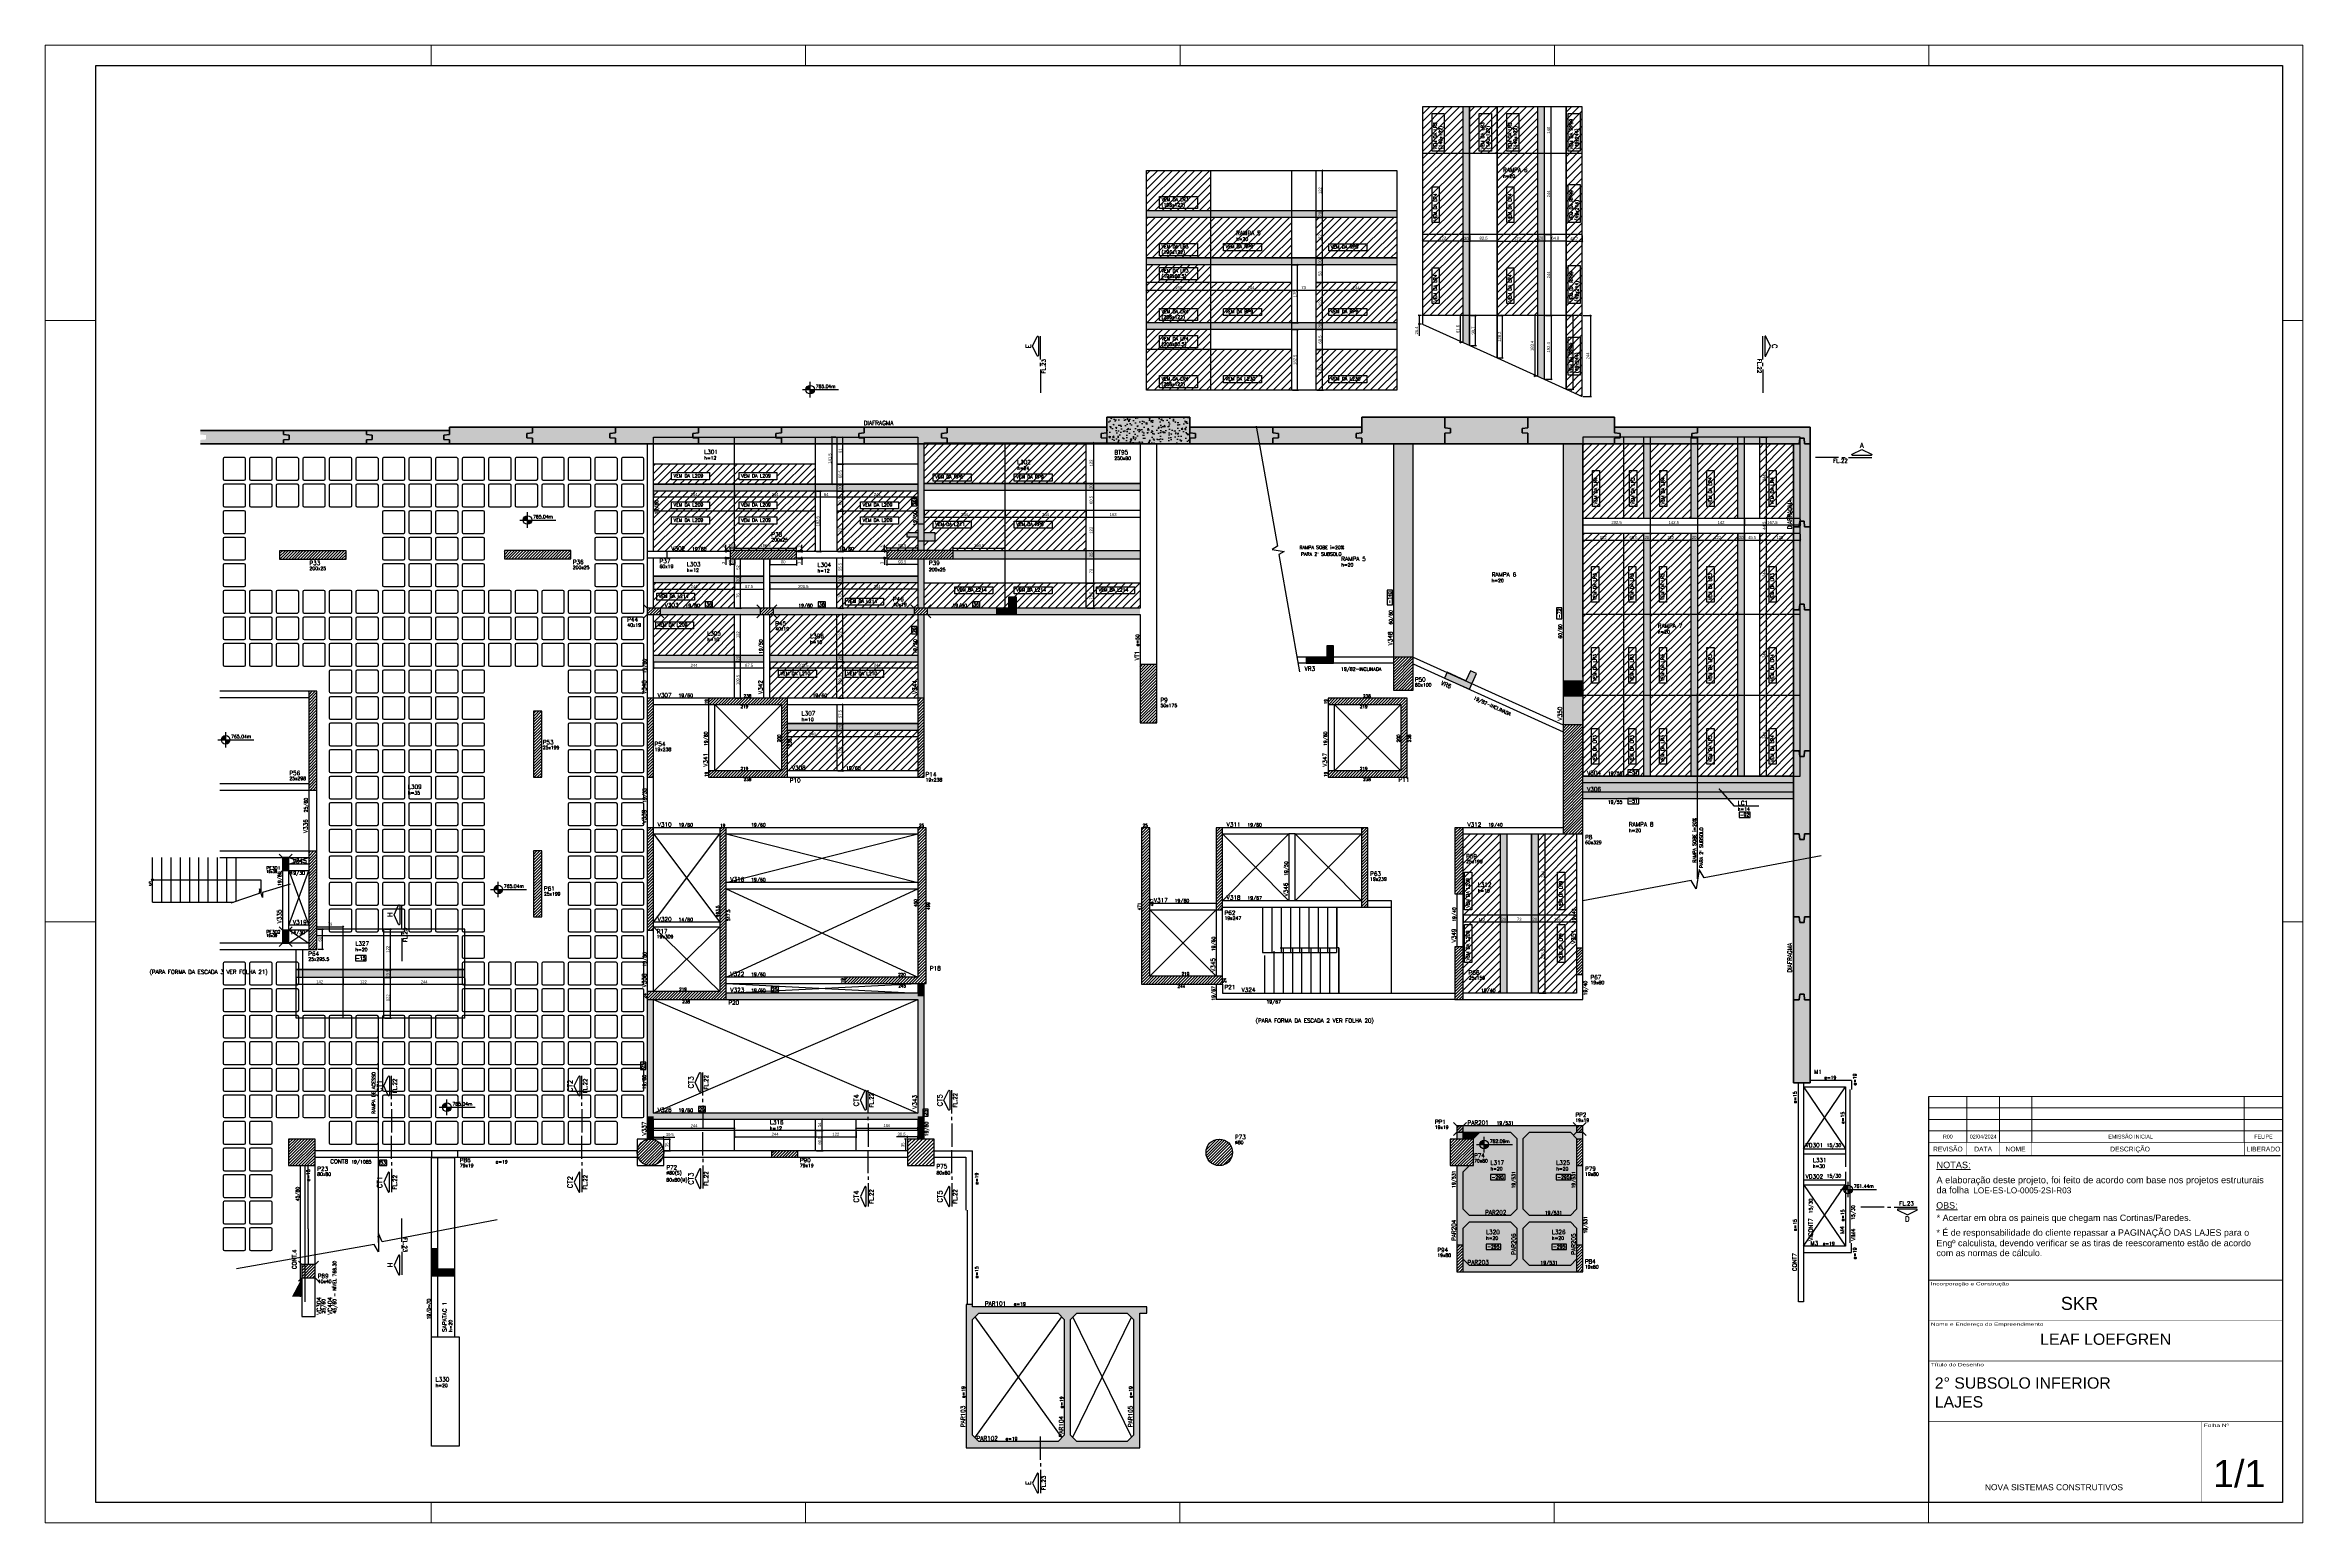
# Model space of a CAD drawing. Header units: millimetres. Extents: x 1860 to 8661, y -614 to 3837.
import ezdxf
from ezdxf import colors
from ezdxf.entities.mleader import LeaderData, LeaderLine
from ezdxf.enums import TextEntityAlignment as Align
from ezdxf.math import Vec2, Vec3

# ---------------------------------------------------------------- set-up
doc = ezdxf.new("R2010")
doc.units = ezdxf.units.MM
doc.linetypes.add('DASHED', pattern=[0.75, 0.5, -0.25])
for name, color, linetype in [('251', 5, 'Continuous'), ('COTA', 241, 'Continuous'), ('F-AUX', 2, 'Continuous'), ('F-AUX-RED', 1, 'Continuous'), ('F-BLOCOS', 3, 'Continuous'), ('F-BLOCOS-DIM', 2, 'Continuous'), ('F-BLOCOS-NOME', 3, 'Continuous'), ('F-CORTE', 4, 'Continuous'), ('F-CORTE-INDICAÇÃO', 4, 'Continuous'), ('F-COTAS-FUROS', 50, 'Continuous'), ('F-CUBETA', 1, 'Continuous'), ('F-DESNIVEL-1', 254, 'Continuous'), ('F-DESNIVEL-13', 141, 'Continuous'), ('F-DESNIVEL-7', 40, 'Continuous'), ('F-DESNIVEL-8', 11, 'Continuous'), ('F-ESC-PROJ', 1, 'Continuous'), ('F-ESCADAS', 2, 'Continuous'), ('F-LAJES', 3, 'Continuous'), ('F-LAJES-DIM', 2, 'Continuous'), ('F-LAJES-NOME', 4, 'Continuous'), ('F-LEADER', 1, 'Continuous'), ('F-NÍVEL-PLANTA', 2, 'Continuous'), ('F-PARC-DIM', 2, 'Continuous'), ('F-PARC-NOME', 4, 'Continuous'), ('F-PILARES-DIM', 172, 'Continuous'), ('F-PILARES-HACH', 174, 'Continuous'), ('F-PILARES-N', 170, 'Continuous'), ('F-PILARES-NASCE', 4, 'Continuous'), ('F-PILARES-NOME', 170, 'Continuous'), ('F-PILARES-S', 170, 'Continuous'), ('F-SOLIDO-CORTE', 71, 'Continuous'), ('F-SOLIDO-EST', 252, 'Continuous'), ('F-SOLIDO-VIGAS', 252, 'Continuous'), ('F-TEXTO', 6, 'Continuous'), ('F-TEXTO-YELLOW', 2, 'Continuous'), ('F-VIGAS', 3, 'Continuous'), ('F-VIGAS-DIM', 2, 'Continuous'), ('F-VIGAS-NOME', 4, 'Continuous'), ('F-VÃO', 1, 'Continuous'), ('Painéis', 200, 'Continuous'), ('Pilares', 5, 'Continuous'), ('VIGA', 3, 'Continuous')]:
    doc.layers.add(name, color=color, linetype=linetype)
for name, color, linetype, lineweight in [('CARIMBO', 255, 'Continuous', 9), ('FOLHA', 255, 'Continuous', 5), ('Folhas', 255, 'Continuous', 9), ('Hachura', 251, 'Continuous', 9)]:
    doc.layers.add(name, color=color, linetype=linetype, lineweight=lineweight)
for name, color, linetype, true_color in [('F-DESNIVEL-10', 9, 'Continuous', 0xd6a8cc), ('F-DESNIVEL-2', 254, 'Continuous', 0xffd1e8), ('F-DESNIVEL-3', 254, 'Continuous', 0xd5c7ff), ('F-DESNIVEL-5', 141, 'Continuous', 0xadd6ff), ('F-DESNIVEL-6', 254, 'Continuous', 0xffdebd)]:
    doc.layers.add(name, color=color, linetype=linetype, true_color=true_color)
doc.styles.add('5385-ARQ-PB-BAS-PLA-TER-TORRE-A-106-TXT$0$R60-75', font='romans.shx', dxfattribs={"height": 0.1125})
doc.styles.add('ARIAL', font='arial.ttf')
doc.styles.add('COTA TECNICA-50', font='techl___.ttf', dxfattribs={"height": 9})
doc.styles.add('CP-TEXTO', font='romans.shx')
doc.styles.add('MCP', font='romans.shx')
doc.styles.add('ROMANS', font='romans.shx')
doc.styles.get("Standard").update_dxf_attribs({"font": 'arial.ttf'})
doc.styles.add('Tecnologia', font='')
doc.styles.add('VERDANA', font='verdana.ttf', dxfattribs={"oblique": 15})
doc.styles.get('Tecnologia').set_extended_font_data('Forgotten Futurist')
doc.dimstyles.new('COTA PAINEL-50', dxfattribs={"dimtxt": 9, "dimasz": 3, "dimexe": 3, "dimexo": 3, "dimgap": 3, "dimtad": 1, "dimdec": 1, "dimzin": 12, "dimdsep": 46, "dimtxsty": 'COTA TECNICA-50', "dimblk1": 'OBLIQUE', "dimblk2": 'OBLIQUE', "dimsah": 1, "dimcen": 0.9, "dimclrd": 4, "dimclre": 4, "dimclrt": 240, "dimadec": 1, "dimazin": 3, "dimtfac": 1, "dimtdec": 1, "dimtmove": 0, "dimatfit": 3, "dimfxl": 1, "dimtolj": 1, "dimtzin": 12, "dimarcsym": 0})
pattern_1 = [(45, (3892.612, -4013.147), (-4.4194174, 4.4194174), [])]

# ---------------------------------------------------------------- blocks, each defined once
blk = doc.blocks.new('Carimbo Laje')
at = {"layer": 'CARIMBO', "color": 30}
for points, const_width in [([(124981.9, 144853.7), (123684.7, 144853.7), (123684.7, 144038.4)], 4.45), ([(123684.7, 144705.5), (124981.9, 144705.5)], 1.48), ([(123684.7, 144557.3), (124981.9, 144557.3)], 1.48), ([(123684.7, 144334.9), (124981.9, 144334.9)], 1.48), ([(124685.4, 144038.4), (124685.4, 144334.9)], 1.48), ([(123684.7, 144038.4), (124981.9, 144038.4)], 1.48)]:
    blk.add_lwpolyline(points, dxfattribs=dict(at, const_width=const_width))
at = {"color": 0, "linetype": 'Continuous', "ltscale": 5, "style": 'ARIAL'}
blk.add_text('NOVA SISTEMAS CONSTRUTIVOS', height=22.118, dxfattribs=at).set_placement((123890.4, 144083.7))
at = {"color": 7, "style": 'ARIAL'}
blk.add_attdef('INCORPORAÇÃO_E_CONTRUÇÃO', text='', height=45.7, dxfattribs=at).set_placement((124364.7, 144777.9), align=Align.MIDDLE_CENTER)
blk.add_attdef('NOME_DA_OBRA', text='', height=41.5, dxfattribs=at).set_placement((124333.3, 144616.6), align=Align.CENTER)
for tag, p in [('PAVIMENTO', (123706.9, 144455.9)), ('TIPO_DE_PROJETO', (123706.9, 144386.8))]:
    blk.add_attdef(tag, p, '', height=41.5, dxfattribs=at)
at = {"color": 7, "style": 'ARIAL', "oblique": 10}
blk.add_attdef('FOLHA_Nº', text='', height=111.2, dxfattribs=at).set_placement((124832.8, 144149.1), align=Align.CENTER)
at = {"layer": 'CARIMBO', "color": 7, "style": 'VERDANA'}
blk.add_attdef('ENDEREÇO', text='', height=14.8, dxfattribs=at).set_placement((124333.3, 144572.1), align=Align.CENTER)
at = {"layer": 'Folhas', "style": 'Tecnologia', "width": 1.5}
for s, p in [('Incorporação e Construção', (123692.5, 144846.3)), ('Nome e Endereço do Empreendimento', (123692.5, 144698.1)), ('Título do Desenho', (123692.5, 144549.8)), ('Folha Nº', (124693.1, 144327.5))]:
    blk.add_text(s, height=11.86, dxfattribs=at).set_placement(p, align=Align.TOP_LEFT)
blk = doc.blocks.new('Revisão Carimbo')
at = {"color": 30}
for p, q in [((0, 155), (925, 155)), ((0, 125), (925, 125)), ((100, 35), (100, 155)), ((184.66, 35), (184.66, 155)), ((269.32, 35), (269.32, 155)), ((825, 35), (825, 155)), ((0, 95), (925, 95)), ((0, 65), (925, 65))]:
    blk.add_line(p, q, dxfattribs=at)
for points, const_width in [([(0, 0), (0, 155)], 3), ([(0, 0), (920, 0)], 3), ([(0, 35), (925, 35)], 1), ([(100, 35), (100, 0)], 1), ([(184.66, 35), (184.66, 0)], 1), ([(269.32, 35), (269.32, 0)], 1), ([(825, 35), (825, 0)], 1)]:
    blk.add_lwpolyline(points, dxfattribs=dict(at, const_width=const_width))
at = {"color": 7, "style": 'ARIAL'}
for s, p in [('REVISÃO', (50, 17.5)), ('DATA', (142.33, 17.5)), ('NOME', (226.99, 17.5)), ('DESCRIÇÃO', (526.27, 17.5)), ('LIBERADO', (875, 17.5))]:
    blk.add_text(s, height=12.5, dxfattribs=at).set_placement(p, align=Align.MIDDLE_CENTER)
at = {"layer": 'CARIMBO', "color": 7, "style": 'ARIAL'}
for tag, p in [('REVISÃO_03', (50, 140)), ('DATA', (142.33, 140)), ('NOME', (226.99, 140)), ('LIBERADO', (875, 140)), ('REVISÃO_02', (50, 110)), ('REVISÃO_01', (50, 80)), ('DATA', (142.33, 110)), ('DATA', (142.33, 80)), ('NOME', (226.99, 110)), ('NOME', (226.99, 80)), ('LIBERADO', (875, 110)), ('LIBERADO', (875, 80)), ('REVISÃO_00', (50, 50)), ('DATA', (142.33, 50)), ('NOME', (226.99, 50)), ('LIBERADO', (875, 50))]:
    blk.add_attdef(tag, text='', height=10, dxfattribs=at).set_placement(p, align=Align.MIDDLE_CENTER)
for p in [(279.32, 140), (279.32, 110), (279.32, 80), (279.32, 50)]:
    blk.add_attdef('DESCRIÇÃO', text='', height=10, dxfattribs=at).set_placement(p, align=Align.MIDDLE_LEFT)
blk = doc.blocks.new('*U28')
at = {"layer": 'F-LAJES-DIM', "color": 1}
blk.add_lwpolyline([(0, 0), (32.5, 0), (32.5, 16), (0, 16)], close=True, dxfattribs=at)
at = {"layer": 'F-LAJES-DIM', "style": 'MCP'}
blk.add_attdef('DIM', text='', height=10, dxfattribs=at).set_placement((16.3, 8), align=Align.MIDDLE_CENTER)
blk = doc.blocks.new('_VAONER063650636500869008690')
at = {"layer": '251', "color": 1}
for p, q in [((-34, 30), (-34, -30)), ((30, 34), (-30, 34)), ((34, -30), (34, 30)), ((-30, -34), (30, -34))]:
    blk.add_line(p, q, dxfattribs=at)
for centre, start, end in [((-30, 30), 90, 180), ((30, 30), 0, 90), ((-30, -30), 180, 270), ((30, -30), 270, 0)]:
    blk.add_arc(centre, 4, start, end, dxfattribs=at)
blk = doc.blocks.new('*U17')
at = {"layer": 'F-VIGAS-DIM', "color": 1}
blk.add_lwpolyline([(0, 0), (33, 0), (33, 16), (0, 16)], close=True, dxfattribs=at)
at = {"layer": 'F-VIGAS-DIM', "style": 'MCP'}
blk.add_attdef('DIM', text='', height=10, dxfattribs=at).set_placement((16.5, 8), align=Align.MIDDLE_CENTER)
blk = doc.blocks.new('*U8')
at = {"layer": 'F-VIGAS-DIM', "color": 1}
blk.add_lwpolyline([(0, 0), (22, 0), (22, 16), (0, 16)], close=True, dxfattribs=at)
at = {"layer": 'F-VIGAS-DIM', "style": 'MCP'}
blk.add_attdef('DIM', text='', height=10, dxfattribs=at).set_placement((11, 8), align=Align.MIDDLE_CENTER)
blk = doc.blocks.new('*U18')
at = {"layer": 'F-LAJES-DIM', "color": 1}
blk.add_lwpolyline([(0, 0), (44, 0), (44, 16), (0, 16)], close=True, dxfattribs=at)
at = {"layer": 'F-LAJES-DIM', "style": 'MCP'}
blk.add_attdef('DIM', text='', height=10, dxfattribs=at).set_placement((22, 8), align=Align.MIDDLE_CENTER)
blk = doc.blocks.new('Nível - Planta')
at = {"layer": 'F-NÍVEL-PLANTA'}
h = blk.add_hatch(color=71, dxfattribs=at)
h.paths.add_polyline_path([(0, 0), (0, 0.26, 0.414214), (-0.26, 0)])
h.paths.add_polyline_path([(0.26, 0), (0, 0), (0, -0.26, 0.414214)])
for p, q in [((-0.47, 0), (1.7, 0)), ((0, -0.47), (0, 0.47))]:
    blk.add_line(p, q, dxfattribs=at)
blk.add_circle((0, 0), 0.26, dxfattribs=at)
at = {"layer": 'F-TEXTO', "color": 3, "style": 'MCP'}
blk.add_attdef('NÍVEL', (0.33, 0.1), '', height=0.2, dxfattribs=at)
blk = doc.blocks.new('*U29')
at = {"layer": 'F-VIGAS-DIM', "color": 1}
blk.add_lwpolyline([(0, 0), (44, 0), (44, 16), (0, 16)], close=True, dxfattribs=at)
at = {"layer": 'F-VIGAS-DIM', "style": 'MCP'}
blk.add_attdef('DIM', text='', height=10, dxfattribs=at).set_placement((22, 8), align=Align.MIDDLE_CENTER)
blk = doc.blocks.new('*U10')
at = {"layer": 'F-CORTE-INDICAÇÃO'}
for p, q in [((-100, 0), (-170, 0)), ((-80, 0), (-90, 0)), ((-70, 0), (0, 0))]:
    blk.add_line(p, q, dxfattribs=at)
blk.add_lwpolyline([(-112, 6, 0.802585), (-111.2, 9.8), (-140, 23.3), (-168.8, 9.8, 0.802585), (-168, 6)], format="xyb", close=True, dxfattribs=at)
at = {"layer": 'F-CORTE-INDICAÇÃO', "style": 'ROMANS'}
blk.add_attdef('CORTE', text='', height=15, dxfattribs=at).set_placement((-140, 35.8), align=Align.MIDDLE_CENTER)
at = {"layer": 'F-CORTE-INDICAÇÃO', "color": 2, "style": 'ROMANS'}
blk.add_attdef('FOLHA', text='', height=12, dxfattribs=at).set_placement((-140, -10), align=Align.MIDDLE_CENTER)
blk = doc.blocks.new('*U16')
at = {"layer": 'F-CORTE-INDICAÇÃO'}
for p, q in [((70, 0), (0, 0)), ((80, 0), (90, 0)), ((100, 0), (170, 0))]:
    blk.add_line(p, q, dxfattribs=at)
blk.add_lwpolyline([(112, 6, -0.802585), (111.2, 9.8), (140, 23.3), (168.8, 9.8, -0.802585), (168, 6)], format="xyb", close=True, dxfattribs=at)
at = {"layer": 'F-CORTE-INDICAÇÃO', "style": 'ROMANS'}
blk.add_attdef('CORTE', text='', height=15, dxfattribs=at).set_placement((140, 35.8), align=Align.MIDDLE_CENTER)
at = {"layer": 'F-CORTE-INDICAÇÃO', "color": 2, "style": 'ROMANS'}
blk.add_attdef('FOLHA', text='', height=12, dxfattribs=at).set_placement((79.3, -10), align=Align.MIDDLE_CENTER)
blk = doc.blocks.new('*U19')
at = {"layer": 'F-CORTE-INDICAÇÃO'}
for p, q in [((70, 0), (0, 0)), ((80, 0), (90, 0)), ((100, 0), (170, 0))]:
    blk.add_line(p, q, dxfattribs=at)
blk.add_lwpolyline([(112, 6, -0.802585), (111.2, 9.8), (140, 23.3), (168.8, 9.8, -0.802585), (168, 6)], format="xyb", close=True, dxfattribs=at)
at = {"layer": 'F-CORTE-INDICAÇÃO', "style": 'ROMANS'}
blk.add_attdef('CORTE', text='', height=15, dxfattribs=at).set_placement((140, 35.8), align=Align.MIDDLE_CENTER)
at = {"layer": 'F-CORTE-INDICAÇÃO', "color": 2, "style": 'ROMANS'}
blk.add_attdef('FOLHA', text='', height=12, dxfattribs=at).set_placement((75.6, -10), align=Align.MIDDLE_CENTER)
blk = doc.blocks.new('*U15')
at = {"layer": 'F-CORTE-INDICAÇÃO'}
for p, q in [((70, 0), (0, 0)), ((80, 0), (90, 0)), ((100, 0), (170, 0))]:
    blk.add_line(p, q, dxfattribs=at)
blk.add_lwpolyline([(112, 6, -0.802585), (111.2, 9.8), (140, 23.3), (168.8, 9.8, -0.802585), (168, 6)], format="xyb", close=True, dxfattribs=at)
at = {"layer": 'F-CORTE-INDICAÇÃO', "style": 'ROMANS'}
blk.add_attdef('CORTE', text='', height=15, dxfattribs=at).set_placement((140, 35.8), align=Align.MIDDLE_CENTER)
at = {"layer": 'F-CORTE-INDICAÇÃO', "color": 2, "style": 'ROMANS'}
blk.add_attdef('FOLHA', text='', height=12, dxfattribs=at).set_placement((80.5, -10), align=Align.MIDDLE_CENTER)
blk = doc.blocks.new('*U30')
at = {"layer": 'F-CORTE-INDICAÇÃO'}
for p, q in [((70, 0), (0, 0)), ((80, 0), (90, 0)), ((100, 0), (170, 0))]:
    blk.add_line(p, q, dxfattribs=at)
blk.add_lwpolyline([(112, 6, -0.802585), (111.2, 9.8), (140, 23.3), (168.8, 9.8, -0.802585), (168, 6)], format="xyb", close=True, dxfattribs=at)
at = {"layer": 'F-CORTE-INDICAÇÃO', "style": 'ROMANS'}
blk.add_attdef('CORTE', text='', height=15, dxfattribs=at).set_placement((140, 35.8), align=Align.MIDDLE_CENTER)
at = {"layer": 'F-CORTE-INDICAÇÃO', "color": 2, "style": 'ROMANS'}
blk.add_attdef('FOLHA', text='', height=12, dxfattribs=at).set_placement((137.5, -11.1), align=Align.MIDDLE_CENTER)
blk = doc.blocks.new('_Dot')
at = {"color": 0, "linetype": 'ByBlock', "lineweight": -2}
blk.add_line((-0.5, 0), (-1, 0), dxfattribs=at)
at = {"color": 0, "linetype": 'ByBlock', "const_width": 0.5}
blk.add_lwpolyline([(-0.25, 0, 1), (0.25, 0, 1)], format="xyb", close=True, dxfattribs=at)
blk = doc.blocks.new('*U23')
at = {"layer": 'F-CORTE-INDICAÇÃO'}
for p, q in [((70, 0), (0, 0)), ((80, 0), (90, 0)), ((100, 0), (170, 0))]:
    blk.add_line(p, q, dxfattribs=at)
blk.add_lwpolyline([(112, 6, -0.802585), (111.2, 9.8), (140, 23.3), (168.8, 9.8, -0.802585), (168, 6)], format="xyb", close=True, dxfattribs=at)
at = {"layer": 'F-CORTE-INDICAÇÃO', "style": 'ROMANS'}
blk.add_attdef('CORTE', text='', height=15, dxfattribs=at).set_placement((140, 35.8), align=Align.MIDDLE_CENTER)
at = {"layer": 'F-CORTE-INDICAÇÃO', "color": 2, "style": 'ROMANS'}
blk.add_attdef('FOLHA', text='', height=12, dxfattribs=at).set_placement((140, -10), align=Align.MIDDLE_CENTER)
blk = doc.blocks.new('*U24')
at = {"layer": 'F-CORTE-INDICAÇÃO'}
for p, q in [((70, 0), (0, 0)), ((80, 0), (90, 0)), ((100, 0), (170, 0))]:
    blk.add_line(p, q, dxfattribs=at)
blk.add_lwpolyline([(112, 6, -0.802585), (111.2, 9.8), (140, 23.3), (168.8, 9.8, -0.802585), (168, 6)], format="xyb", close=True, dxfattribs=at)
at = {"layer": 'F-CORTE-INDICAÇÃO', "style": 'ROMANS'}
blk.add_attdef('CORTE', text='', height=15, dxfattribs=at).set_placement((140, 35.8), align=Align.MIDDLE_CENTER)
at = {"layer": 'F-CORTE-INDICAÇÃO', "color": 2, "style": 'ROMANS'}
blk.add_attdef('FOLHA', text='', height=12, dxfattribs=at).set_placement((140, -10), align=Align.MIDDLE_CENTER)
blk = doc.blocks.new('*U25')
at = {"layer": 'F-CORTE-INDICAÇÃO'}
for p, q in [((70, 0), (0, 0)), ((80, 0), (90, 0)), ((100, 0), (170, 0))]:
    blk.add_line(p, q, dxfattribs=at)
blk.add_lwpolyline([(112, 6, -0.802585), (111.2, 9.8), (140, 23.3), (168.8, 9.8, -0.802585), (168, 6)], format="xyb", close=True, dxfattribs=at)
at = {"layer": 'F-CORTE-INDICAÇÃO', "style": 'ROMANS'}
blk.add_attdef('CORTE', text='', height=15, dxfattribs=at).set_placement((140, 35.8), align=Align.MIDDLE_CENTER)
at = {"layer": 'F-CORTE-INDICAÇÃO', "color": 2, "style": 'ROMANS'}
blk.add_attdef('FOLHA', text='', height=12, dxfattribs=at).set_placement((140, -10), align=Align.MIDDLE_CENTER)
blk = doc.blocks.new('*U26')
at = {"layer": 'F-CORTE-INDICAÇÃO'}
for p, q in [((70, 0), (0, 0)), ((80, 0), (90, 0)), ((100, 0), (170, 0))]:
    blk.add_line(p, q, dxfattribs=at)
blk.add_lwpolyline([(112, 6, -0.802585), (111.2, 9.8), (140, 23.3), (168.8, 9.8, -0.802585), (168, 6)], format="xyb", close=True, dxfattribs=at)
at = {"layer": 'F-CORTE-INDICAÇÃO', "style": 'ROMANS'}
blk.add_attdef('CORTE', text='', height=15, dxfattribs=at).set_placement((140, 35.8), align=Align.MIDDLE_CENTER)
at = {"layer": 'F-CORTE-INDICAÇÃO', "color": 2, "style": 'ROMANS'}
blk.add_attdef('FOLHA', text='', height=12, dxfattribs=at).set_placement((140, -10), align=Align.MIDDLE_CENTER)
blk = doc.blocks.new('*U27')
at = {"layer": 'F-CORTE-INDICAÇÃO'}
for p, q in [((70, 0), (0, 0)), ((80, 0), (90, 0)), ((100, 0), (170, 0))]:
    blk.add_line(p, q, dxfattribs=at)
blk.add_lwpolyline([(112, 6, -0.802585), (111.2, 9.8), (140, 23.3), (168.8, 9.8, -0.802585), (168, 6)], format="xyb", close=True, dxfattribs=at)
at = {"layer": 'F-CORTE-INDICAÇÃO', "style": 'ROMANS'}
blk.add_attdef('CORTE', text='', height=15, dxfattribs=at).set_placement((140, 35.8), align=Align.MIDDLE_CENTER)
at = {"layer": 'F-CORTE-INDICAÇÃO', "color": 2, "style": 'ROMANS'}
blk.add_attdef('FOLHA', text='', height=12, dxfattribs=at).set_placement((140, -10), align=Align.MIDDLE_CENTER)
blk = doc.blocks.new('A$C376C4E00')
at = {"layer": 'F-ESC-PROJ', "linetype": 'DASHED', "ltscale": 0.25}
for points in [[(-581.7, 141.5), (-381, 141.5)], [(-577, 151.9), (-577, 141.5)], [(-549, 155.5), (-549, 141.5)], [(-521, 155.5), (-521, 141.5)], [(-493, 155.5), (-493, 141.5)], [(-465, 155.5), (-465, 141.5)], [(-437, 155.5), (-437, 141.5)], [(-409, 155.5), (-409, 141.5)], [(-381, 141.5), (-381, 155.5)]]:
    blk.add_lwpolyline(points, dxfattribs=at)
at = {"layer": 'F-ESCADAS', "linetype": 'Continuous'}
for points in [[(-605, 278.5), (-605, 141.5)], [(-577, 278.5), (-577, 143.6)], [(-549, 278.5), (-549, 155.5)], [(-521, 278.5), (-521, 155.5)], [(-493, 278.5), (-493, 155.5)], [(-465, 278.5), (-465, 155.5)], [(-437, 278.5), (-437, 155.5)], [(-409, 278.5), (-409, 155.5)], [(-381, 278.5), (-381, 155.5)], [(-605, 141.5), (-581.7, 141.5)], [(-571, 145.5), (-571, 19)], [(-551.2, 155.5), (-381, 155.5)], [(-543, 155.5), (-543, 19)], [(-515, 155.5), (-515, 19)], [(-487, 155.5), (-487, 19)], [(-459, 155.5), (-459, 19)], [(-431, 155.5), (-431, 19)], [(-403, 155.5), (-403, 19)], [(-375, 155.5), (-375, 19)], [(-599, 132.6), (-599, 19)]]:
    blk.add_lwpolyline(points, dxfattribs=at)
blk = doc.blocks.new('A$C415907ED')
at = {"layer": 'F-AUX'}
h = blk.add_hatch(color=1, dxfattribs=at)
edge = h.paths.add_edge_path()
edge.add_arc((-470.5, 209.2), 3, 0, 360)
at = {"layer": 'F-PILARES-HACH'}
h = blk.add_hatch(dxfattribs=at)
h.set_pattern_fill('ANSI31', color=256)
h.set_pattern_definition([(45, (-14730.6944, 5816.136), (-2.245064, 2.245064), [])])
h.paths.add_polyline_path([(-60, 276.5), (-79, 276.5), (-79, 237.5), (-60, 237.5)])
h = blk.add_hatch(dxfattribs=at)
h.set_pattern_fill('ANSI31', color=256)
h.set_pattern_definition([(45, (-14730.6944, 5597.636), (-2.245064, 2.245064), [])])
h.paths.add_polyline_path([(-60, 58), (-79, 58), (-79, 19), (-60, 19)])
at = {"layer": 'F-AUX', "color": 1}
blk.add_circle((-470.5, 209.2), 3, dxfattribs=at)
at = {"layer": 'F-AUX-RED'}
blk.add_lwpolyline([(-470.5, 209.2), (-144, 209.2), (-144, 169.4)], dxfattribs=at)
blk.add_solid([(-142, 181.4), (-144, 169.4), (-146, 181.4)], dxfattribs=at)
at = {"layer": 'F-ESCADAS', "linetype": 'Continuous'}
for points in [[(-470.5, 142), (-470.5, 276.5)], [(-442.5, 142), (-442.5, 276.5)], [(-414.5, 142), (-414.5, 276.5)], [(-386.5, 142), (-386.5, 276.5)], [(-358.5, 142), (-358.5, 276.5)], [(-330.5, 142), (-330.5, 276.5)], [(-302.5, 142), (-302.5, 276.5)], [(-274.5, 142), (-274.5, 276.5)], [(-246.5, 142), (-246.5, 276.5)], [(-218.5, 144.5), (-218.5, 276.5)]]:
    blk.add_lwpolyline(points, dxfattribs=at)
at = {"layer": 'F-ESCADAS'}
blk.add_lwpolyline([(-470.5, 142), (-226.1, 142)], dxfattribs=at)
at = {"layer": 'F-LEADER'}
blk.add_lwpolyline([(-56.1, 196), (-139.2, 171), (-139.6, 156.4), (-148.3, 182.4), (-148.7, 167.8), (-234.9, 139.1)], dxfattribs=at)
at = {"layer": 'F-PILARES-N'}
for points in [[(-79, 237.5), (-60, 237.5), (-60, 276.5), (-79, 276.5), (-79, 237.5)], [(-79, 19), (-60, 19), (-60, 58), (-79, 58), (-79, 19)]]:
    blk.add_lwpolyline(points, dxfattribs=at)
at = {"layer": 'F-PILARES-NASCE'}
for p, q in [((-79, 276.5), (-89, 286.5)), ((-60, 276.5), (-50, 286.5)), ((-79, 237.5), (-89, 227.5)), ((-60, 237.5), (-50, 227.5)), ((-79, 58), (-89, 68)), ((-79, 19), (-89, 9)), ((-60, 58), (-50, 68)), ((-60, 19), (-50, 9))]:
    blk.add_line(p, q, dxfattribs=at)
at = {"layer": 'F-VIGAS'}
for points in [[(-79, 276.5), (-79, 247)], [(-60, 256.5), (-60, 276.5)], [(-60, 237.5), (-60, 256.5)], [(-79, 65.5), (-79, 19)], [(-60, 19), (-60, 58.5)]]:
    blk.add_lwpolyline(points, dxfattribs=at)
at = {"layer": 'F-PILARES-DIM', "linetype": 'Continuous', "style": 'ROMANS'}
for p in [(-128.2, 230), (-128, 37.3)]:
    blk.add_text('19x39', height=8, dxfattribs=at).set_placement(p)
at = {"layer": 'F-PILARES-NOME', "linetype": 'Continuous', "style": 'ROMANS'}
for s, p in [('PE301', (-128.2, 240)), ('PE302', (-128, 47.3))]:
    blk.add_text(s, height=10, dxfattribs=at).set_placement(p)
at = {"layer": 'F-TEXTO-YELLOW', "insert": (-482.4, 192.6), "char_height": 11.2, "width": 61.38, "attachment_point": 7, "style": '5385-ARQ-PB-BAS-PLA-TER-TORRE-A-106-TXT$0$R60-75'}
blk.add_mtext('S', dxfattribs=at)
blk = doc.blocks.new('_Oblique')
at = {"color": 0, "linetype": 'ByBlock', "lineweight": -2}
blk.add_line((-0.5, -0.5), (0.5, 0.5), dxfattribs=at)
blk = doc.blocks.new('*D31')
at = {"layer": 'COTA', "color": 4, "lineweight": -2, "transparency": 16777216}
for p, q in [((3939.6, 1979.9), (3957.5, 1979.9)), ((3954.5, 1870.4), (3954.5, 1979.9)), ((3939.6, 1870.4), (3957.5, 1870.4))]:
    blk.add_line(p, q, dxfattribs=at)
at = {"layer": 'Defpoints', "color": 0, "transparency": 16777216}
for p in [(3936.6, 1979.9), (3954.5, 1979.9), (3936.6, 1870.4)]:
    blk.add_point(p, dxfattribs=at)
at = {"layer": 'COTA', "color": 4, "lineweight": -2, "transparency": 16777216, "xscale": 3, "yscale": 3, "zscale": 3}
for p, rotation in [((3954.5, 1979.9), 90), ((3954.5, 1870.4), 270)]:
    blk.add_blockref('_Oblique', p, dxfattribs=dict(at, rotation=rotation))
at = {"layer": 'COTA', "color": 240, "transparency": 16777216, "insert": (3946.9, 1925.1), "char_height": 9, "attachment_point": 5, "rotation": 90, "style": 'COTA TECNICA-50'}
blk.add_mtext('\\A1;109.5', dxfattribs=at)
blk = doc.blocks.new('*D32')
at = {"layer": 'COTA', "color": 4, "lineweight": -2, "transparency": 16777216}
for p, q in [((3939.6, 2000.4), (3957.5, 2000.4)), ((3939.6, 1980.4), (3957.5, 1980.4)), ((3954.5, 1980.4), (3954.5, 2000.4))]:
    blk.add_line(p, q, dxfattribs=at)
at = {"layer": 'Defpoints', "color": 0, "transparency": 16777216}
for p in [(3936.6, 2000.4), (3936.6, 1980.4), (3954.5, 2000.4)]:
    blk.add_point(p, dxfattribs=at)
at = {"layer": 'COTA', "color": 4, "lineweight": -2, "transparency": 16777216, "xscale": 3, "yscale": 3, "zscale": 3}
for p, rotation in [((3954.5, 2000.4), 90), ((3954.5, 1980.4), 270)]:
    blk.add_blockref('_Oblique', p, dxfattribs=dict(at, rotation=rotation))
at = {"layer": 'COTA', "color": 240, "transparency": 16777216, "insert": (3946.9, 1990.4), "char_height": 9, "attachment_point": 5, "rotation": 90, "style": 'COTA TECNICA-50'}
blk.add_mtext('\\A1;20', dxfattribs=at)
blk = doc.blocks.new('*D33')
at = {"layer": 'COTA', "color": 4, "lineweight": -2, "transparency": 16777216}
for p, q in [((3939.6, 2122.4), (3957.5, 2122.4)), ((3954.5, 2000.4), (3954.5, 2122.4)), ((3939.6, 2000.4), (3957.5, 2000.4))]:
    blk.add_line(p, q, dxfattribs=at)
at = {"layer": 'Defpoints', "color": 0, "transparency": 16777216}
for p in [(3936.6, 2122.4), (3954.5, 2122.4), (3936.6, 2000.4)]:
    blk.add_point(p, dxfattribs=at)
at = {"layer": 'COTA', "color": 4, "lineweight": -2, "transparency": 16777216, "xscale": 3, "yscale": 3, "zscale": 3}
for p, rotation in [((3954.5, 2122.4), 90), ((3954.5, 2000.4), 270)]:
    blk.add_blockref('_Oblique', p, dxfattribs=dict(at, rotation=rotation))
at = {"layer": 'COTA', "color": 240, "transparency": 16777216, "insert": (3947, 2061.4), "char_height": 9, "attachment_point": 5, "rotation": 90, "style": 'COTA TECNICA-50'}
blk.add_mtext('\\A1;122', dxfattribs=at)
blk = doc.blocks.new('*D34')
at = {"layer": 'COTA', "color": 4, "lineweight": -2, "transparency": 16777216}
for p, q in [((3692.6, 1976.9), (3692.6, 1958.7)), ((3936.6, 1976.9), (3936.6, 1958.7)), ((3692.6, 1961.7), (3936.6, 1961.7))]:
    blk.add_line(p, q, dxfattribs=at)
at = {"layer": 'Defpoints', "color": 0, "transparency": 16777216}
for p in [(3692.6, 1979.9), (3936.6, 1979.9), (3936.6, 1961.7)]:
    blk.add_point(p, dxfattribs=at)
at = {"layer": 'COTA', "color": 4, "lineweight": -2, "transparency": 16777216, "xscale": 3, "yscale": 3, "zscale": 3, "rotation": 180}
blk.add_blockref('_Oblique', (3692.6, 1961.7), dxfattribs=at)
at = {"layer": 'COTA', "color": 4, "lineweight": -2, "transparency": 16777216, "xscale": 3, "yscale": 3, "zscale": 3}
blk.add_blockref('_Oblique', (3936.6, 1961.7), dxfattribs=at)
at = {"layer": 'COTA', "color": 240, "transparency": 16777216, "insert": (3814.6, 1969.3), "char_height": 9, "attachment_point": 5, "style": 'COTA TECNICA-50'}
blk.add_mtext('\\A1;244', dxfattribs=at)
blk = doc.blocks.new('*D35')
at = {"layer": 'COTA', "color": 4, "lineweight": -2, "transparency": 16777216}
for p, q in [((3936.6, 1976.9), (3936.6, 1958.7)), ((4024.1, 1976.9), (4024.1, 1958.7)), ((3936.6, 1961.7), (4024.1, 1961.7))]:
    blk.add_line(p, q, dxfattribs=at)
at = {"layer": 'Defpoints', "color": 0, "transparency": 16777216}
for p in [(3936.6, 1979.9), (4024.1, 1979.9), (4024.1, 1961.7)]:
    blk.add_point(p, dxfattribs=at)
at = {"layer": 'COTA', "color": 4, "lineweight": -2, "transparency": 16777216, "xscale": 3, "yscale": 3, "zscale": 3, "rotation": 180}
blk.add_blockref('_Oblique', (3936.6, 1961.7), dxfattribs=at)
at = {"layer": 'COTA', "color": 4, "lineweight": -2, "transparency": 16777216, "xscale": 3, "yscale": 3, "zscale": 3}
blk.add_blockref('_Oblique', (4024.1, 1961.7), dxfattribs=at)
at = {"layer": 'COTA', "color": 240, "transparency": 16777216, "insert": (3980.4, 1969.3), "char_height": 9, "attachment_point": 5, "style": 'COTA TECNICA-50'}
blk.add_mtext('\\A1;87.5', dxfattribs=at)
blk = doc.blocks.new('*D36')
at = {"layer": 'COTA', "color": 4, "lineweight": -2, "transparency": 16777216}
for p, q in [((4043.1, 1977.4), (4043.1, 1958.7)), ((4244.6, 1976.9), (4244.6, 1958.7)), ((4043.1, 1961.7), (4244.6, 1961.7))]:
    blk.add_line(p, q, dxfattribs=at)
at = {"layer": 'Defpoints', "color": 0, "transparency": 16777216}
for p in [(4043.1, 1980.4), (4244.6, 1979.9), (4244.6, 1961.7)]:
    blk.add_point(p, dxfattribs=at)
at = {"layer": 'COTA', "color": 4, "lineweight": -2, "transparency": 16777216, "xscale": 3, "yscale": 3, "zscale": 3, "rotation": 180}
blk.add_blockref('_Oblique', (4043.1, 1961.7), dxfattribs=at)
at = {"layer": 'COTA', "color": 4, "lineweight": -2, "transparency": 16777216, "xscale": 3, "yscale": 3, "zscale": 3}
blk.add_blockref('_Oblique', (4244.6, 1961.7), dxfattribs=at)
at = {"layer": 'COTA', "color": 240, "transparency": 16777216, "insert": (4143.9, 1969.3), "char_height": 9, "attachment_point": 5, "style": 'COTA TECNICA-50'}
blk.add_mtext('\\A1;201.5', dxfattribs=at)
blk = doc.blocks.new('*D37')
at = {"layer": 'COTA', "color": 4, "lineweight": -2, "transparency": 16777216}
for p, q in [((4244.6, 1976.9), (4244.6, 1959.2)), ((4488.6, 1976.9), (4488.6, 1959.2)), ((4244.6, 1962.2), (4488.6, 1962.2))]:
    blk.add_line(p, q, dxfattribs=at)
at = {"layer": 'Defpoints', "color": 0, "transparency": 16777216}
for p in [(4244.6, 1979.9), (4488.6, 1979.9), (4488.6, 1962.2)]:
    blk.add_point(p, dxfattribs=at)
at = {"layer": 'COTA', "color": 4, "lineweight": -2, "transparency": 16777216, "xscale": 3, "yscale": 3, "zscale": 3, "rotation": 180}
blk.add_blockref('_Oblique', (4244.6, 1962.2), dxfattribs=at)
at = {"layer": 'COTA', "color": 4, "lineweight": -2, "transparency": 16777216, "xscale": 3, "yscale": 3, "zscale": 3}
blk.add_blockref('_Oblique', (4488.6, 1962.2), dxfattribs=at)
at = {"layer": 'COTA', "color": 240, "transparency": 16777216, "insert": (4366.6, 1969.8), "char_height": 9, "attachment_point": 5, "style": 'COTA TECNICA-50'}
blk.add_mtext('\\A1;244', dxfattribs=at)
blk = doc.blocks.new('*D38')
at = {"layer": 'COTA', "color": 4, "lineweight": -2, "transparency": 16777216}
for p, q in [((4247.6, 1980.4), (4265.5, 1980.4)), ((4262.5, 1870.9), (4262.5, 1980.4)), ((4247.6, 1870.9), (4265.5, 1870.9))]:
    blk.add_line(p, q, dxfattribs=at)
at = {"layer": 'Defpoints', "color": 0, "transparency": 16777216}
for p in [(4244.6, 1980.4), (4262.5, 1980.4), (4244.6, 1870.9)]:
    blk.add_point(p, dxfattribs=at)
at = {"layer": 'COTA', "color": 4, "lineweight": -2, "transparency": 16777216, "xscale": 3, "yscale": 3, "zscale": 3}
for p, rotation in [((4262.5, 1980.4), 90), ((4262.5, 1870.9), 270)]:
    blk.add_blockref('_Oblique', p, dxfattribs=dict(at, rotation=rotation))
at = {"layer": 'COTA', "color": 240, "transparency": 16777216, "insert": (4254.9, 1925.6), "char_height": 9, "attachment_point": 5, "rotation": 90, "style": 'COTA TECNICA-50'}
blk.add_mtext('\\A1;109.5', dxfattribs=at)
blk = doc.blocks.new('*D40')
at = {"layer": 'COTA', "color": 4, "lineweight": -2, "transparency": 16777216}
for p, q in [((4247.6, 2122.9), (4265.5, 2122.9)), ((4262.5, 2000.9), (4262.5, 2122.9)), ((4247.6, 2000.9), (4265.5, 2000.9))]:
    blk.add_line(p, q, dxfattribs=at)
at = {"layer": 'Defpoints', "color": 0, "transparency": 16777216}
for p in [(4244.6, 2122.9), (4262.5, 2122.9), (4244.6, 2000.9)]:
    blk.add_point(p, dxfattribs=at)
at = {"layer": 'COTA', "color": 4, "lineweight": -2, "transparency": 16777216, "xscale": 3, "yscale": 3, "zscale": 3}
for p, rotation in [((4262.5, 2122.9), 90), ((4262.5, 2000.9), 270)]:
    blk.add_blockref('_Oblique', p, dxfattribs=dict(at, rotation=rotation))
at = {"layer": 'COTA', "color": 240, "transparency": 16777216, "insert": (4255, 2061.9), "char_height": 9, "attachment_point": 5, "rotation": 90, "style": 'COTA TECNICA-50'}
blk.add_mtext('\\A1;122', dxfattribs=at)
blk = doc.blocks.new('*D39')
at = {"layer": 'COTA', "color": 4, "lineweight": -2, "transparency": 16777216}
for p, q in [((4247.6, 2000.9), (4265.5, 2000.9)), ((4247.6, 1980.9), (4265.5, 1980.9)), ((4262.5, 1980.9), (4262.5, 2000.9))]:
    blk.add_line(p, q, dxfattribs=at)
at = {"layer": 'Defpoints', "color": 0, "transparency": 16777216}
for p in [(4244.6, 2000.9), (4244.6, 1980.9), (4262.5, 2000.9)]:
    blk.add_point(p, dxfattribs=at)
at = {"layer": 'COTA', "color": 4, "lineweight": -2, "transparency": 16777216, "xscale": 3, "yscale": 3, "zscale": 3}
for p, rotation in [((4262.5, 2000.9), 90), ((4262.5, 1980.9), 270)]:
    blk.add_blockref('_Oblique', p, dxfattribs=dict(at, rotation=rotation))
at = {"layer": 'COTA', "color": 240, "transparency": 16777216, "insert": (4254.9, 1990.9), "char_height": 9, "attachment_point": 5, "rotation": 90, "style": 'COTA TECNICA-50'}
blk.add_mtext('\\A1;20', dxfattribs=at)
blk = doc.blocks.new('*D41')
at = {"layer": 'COTA', "color": 4, "lineweight": -2, "transparency": 16777216}
for p, q in [((4043.1, 2214.4), (4043.1, 2196.3)), ((4043.1, 2199.3), (4244.6, 2199.3)), ((4244.6, 2214.6), (4244.6, 2196.3))]:
    blk.add_line(p, q, dxfattribs=at)
at = {"layer": 'Defpoints', "color": 0, "transparency": 16777216}
for p in [(4043.1, 2217.4), (4244.6, 2217.6), (4244.6, 2199.3)]:
    blk.add_point(p, dxfattribs=at)
at = {"layer": 'COTA', "color": 4, "lineweight": -2, "transparency": 16777216, "xscale": 3, "yscale": 3, "zscale": 3, "rotation": 180}
blk.add_blockref('_Oblique', (4043.1, 2199.3), dxfattribs=at)
at = {"layer": 'COTA', "color": 4, "lineweight": -2, "transparency": 16777216, "xscale": 3, "yscale": 3, "zscale": 3}
blk.add_blockref('_Oblique', (4244.6, 2199.3), dxfattribs=at)
at = {"layer": 'COTA', "color": 240, "transparency": 16777216, "insert": (4143.9, 2206.9), "char_height": 9, "attachment_point": 5, "style": 'COTA TECNICA-50'}
blk.add_mtext('\\A1;201.5', dxfattribs=at)
blk = doc.blocks.new('*D42')
at = {"layer": 'COTA', "color": 4, "lineweight": -2, "transparency": 16777216}
for p, q in [((4244.6, 2214.6), (4244.6, 2196.3)), ((4244.6, 2199.3), (4488.6, 2199.3)), ((4488.6, 2214.4), (4488.6, 2196.3))]:
    blk.add_line(p, q, dxfattribs=at)
at = {"layer": 'Defpoints', "color": 0, "transparency": 16777216}
for p in [(4244.6, 2217.6), (4488.6, 2217.4), (4488.6, 2199.3)]:
    blk.add_point(p, dxfattribs=at)
at = {"layer": 'COTA', "color": 4, "lineweight": -2, "transparency": 16777216, "xscale": 3, "yscale": 3, "zscale": 3, "rotation": 180}
blk.add_blockref('_Oblique', (4244.6, 2199.3), dxfattribs=at)
at = {"layer": 'COTA', "color": 4, "lineweight": -2, "transparency": 16777216, "xscale": 3, "yscale": 3, "zscale": 3}
blk.add_blockref('_Oblique', (4488.6, 2199.3), dxfattribs=at)
at = {"layer": 'COTA', "color": 240, "transparency": 16777216, "insert": (4366.6, 2206.9), "char_height": 9, "attachment_point": 5, "style": 'COTA TECNICA-50'}
blk.add_mtext('\\A1;244', dxfattribs=at)
blk = doc.blocks.new('*D43')
at = {"layer": 'COTA', "color": 4, "lineweight": -2, "transparency": 16777216}
for p, q in [((4247.6, 2217.4), (4265.5, 2217.4)), ((4262.5, 2141.4), (4262.5, 2217.4)), ((4247.6, 2141.4), (4265.5, 2141.4))]:
    blk.add_line(p, q, dxfattribs=at)
at = {"layer": 'Defpoints', "color": 0, "transparency": 16777216}
for p in [(4244.6, 2217.4), (4262.5, 2217.4), (4244.6, 2141.4)]:
    blk.add_point(p, dxfattribs=at)
at = {"layer": 'COTA', "color": 4, "lineweight": -2, "transparency": 16777216, "xscale": 3, "yscale": 3, "zscale": 3}
for p, rotation in [((4262.5, 2217.4), 90), ((4262.5, 2141.4), 270)]:
    blk.add_blockref('_Oblique', p, dxfattribs=dict(at, rotation=rotation))
at = {"layer": 'COTA', "color": 240, "transparency": 16777216, "insert": (4254.9, 2179.4), "char_height": 9, "attachment_point": 5, "rotation": 90, "style": 'COTA TECNICA-50'}
blk.add_mtext('\\A1;76', dxfattribs=at)
blk = doc.blocks.new('*D44')
at = {"layer": 'COTA', "color": 4, "lineweight": -2, "transparency": 16777216}
for p, q in [((4247.6, 2237.4), (4265.5, 2237.4)), ((4284.1, 2217.4), (4259.5, 2217.4)), ((4262.5, 2217.4), (4262.5, 2237.4))]:
    blk.add_line(p, q, dxfattribs=at)
at = {"layer": 'Defpoints', "color": 0, "transparency": 16777216}
for p in [(4244.6, 2237.4), (4262.5, 2237.4), (4287.1, 2217.4)]:
    blk.add_point(p, dxfattribs=at)
at = {"layer": 'COTA', "color": 4, "lineweight": -2, "transparency": 16777216, "xscale": 3, "yscale": 3, "zscale": 3}
for p, rotation in [((4262.5, 2237.4), 90), ((4262.5, 2217.4), 270)]:
    blk.add_blockref('_Oblique', p, dxfattribs=dict(at, rotation=rotation))
at = {"layer": 'COTA', "color": 240, "transparency": 16777216, "insert": (4254.9, 2227.4), "char_height": 9, "attachment_point": 5, "rotation": 90, "style": 'COTA TECNICA-50'}
blk.add_mtext('\\A1;20', dxfattribs=at)
blk = doc.blocks.new('*D45')
at = {"layer": 'COTA', "color": 4, "lineweight": -2, "transparency": 16777216}
for p, q in [((4247.6, 2293.4), (4265.5, 2293.4)), ((4262.5, 2237.9), (4262.5, 2293.4)), ((4247.6, 2237.9), (4265.5, 2237.9))]:
    blk.add_line(p, q, dxfattribs=at)
at = {"layer": 'Defpoints', "color": 0, "transparency": 16777216}
for p in [(4244.6, 2293.4), (4262.5, 2293.4), (4244.6, 2237.9)]:
    blk.add_point(p, dxfattribs=at)
at = {"layer": 'COTA', "color": 4, "lineweight": -2, "transparency": 16777216, "xscale": 3, "yscale": 3, "zscale": 3}
for p, rotation in [((4262.5, 2293.4), 90), ((4262.5, 2237.9), 270)]:
    blk.add_blockref('_Oblique', p, dxfattribs=dict(at, rotation=rotation))
at = {"layer": 'COTA', "color": 240, "transparency": 16777216, "insert": (4254.9, 2265.6), "char_height": 9, "attachment_point": 5, "rotation": 90, "style": 'COTA TECNICA-50'}
blk.add_mtext('\\A1;55.5', dxfattribs=at)
blk = doc.blocks.new('*D46')
at = {"layer": 'COTA', "color": 4, "lineweight": -2, "transparency": 16777216}
for p, q in [((4395.1, 2286.9), (4395.1, 2270.1)), ((4488.6, 2273.1), (4395.1, 2273.1)), ((4488.6, 2286.8), (4488.6, 2270.1))]:
    blk.add_line(p, q, dxfattribs=at)
at = {"layer": 'Defpoints', "color": 0, "transparency": 16777216}
for p in [(4395.1, 2289.9), (4395.1, 2273.1), (4488.6, 2289.8)]:
    blk.add_point(p, dxfattribs=at)
at = {"layer": 'COTA', "color": 4, "lineweight": -2, "transparency": 16777216, "xscale": 3, "yscale": 3, "zscale": 3, "rotation": 180}
blk.add_blockref('_Oblique', (4395.1, 2273.1), dxfattribs=at)
at = {"layer": 'COTA', "color": 4, "lineweight": -2, "transparency": 16777216, "xscale": 3, "yscale": 3, "zscale": 3}
blk.add_blockref('_Oblique', (4488.6, 2273.1), dxfattribs=at)
at = {"layer": 'COTA', "color": 240, "transparency": 16777216, "insert": (4441.9, 2280.9), "char_height": 9, "attachment_point": 5, "style": 'COTA TECNICA-50'}
blk.add_mtext('\\A1;93.5', dxfattribs=at)
blk = doc.blocks.new('*D47')
at = {"layer": 'COTA', "color": 4, "lineweight": -2, "transparency": 16777216}
for p, q in [((4043.1, 2286.9), (4043.1, 2270.1)), ((4043.1, 2273.1), (4123.1, 2273.1)), ((4123.1, 2286.9), (4123.1, 2270.1))]:
    blk.add_line(p, q, dxfattribs=at)
at = {"layer": 'Defpoints', "color": 0, "transparency": 16777216}
for p in [(4043.1, 2289.9), (4123.1, 2289.9), (4123.1, 2273.1)]:
    blk.add_point(p, dxfattribs=at)
at = {"layer": 'COTA', "color": 4, "lineweight": -2, "transparency": 16777216, "xscale": 3, "yscale": 3, "zscale": 3, "rotation": 180}
blk.add_blockref('_Oblique', (4043.1, 2273.1), dxfattribs=at)
at = {"layer": 'COTA', "color": 4, "lineweight": -2, "transparency": 16777216, "xscale": 3, "yscale": 3, "zscale": 3}
blk.add_blockref('_Oblique', (4123.1, 2273.1), dxfattribs=at)
at = {"layer": 'COTA', "color": 240, "transparency": 16777216, "insert": (4083.1, 2280.8), "char_height": 9, "attachment_point": 5, "style": 'COTA TECNICA-50'}
blk.add_mtext('\\A1;80', dxfattribs=at)
blk = doc.blocks.new('*D48')
at = {"layer": 'COTA', "color": 4, "lineweight": -2, "transparency": 16777216}
for p, q in [((4126.1, 2292.9), (4142, 2292.9)), ((4126.1, 2289.9), (4142, 2289.9)), ((4139, 2292.9), (4139, 2295.9)), ((4139, 2292.9), (4139, 2289.9)), ((4139, 2289.9), (4139, 2272.2))]:
    blk.add_line(p, q, dxfattribs=at)
at = {"layer": 'Defpoints', "color": 0, "transparency": 16777216}
for p in [(4123.1, 2292.9), (4123.1, 2289.9), (4139, 2289.9)]:
    blk.add_point(p, dxfattribs=at)
at = {"layer": 'COTA', "color": 4, "lineweight": -2, "transparency": 16777216, "xscale": 3, "yscale": 3, "zscale": 3}
for p, rotation in [((4139, 2292.9), 270), ((4139, 2289.9), 90)]:
    blk.add_blockref('_Oblique', p, dxfattribs=dict(at, rotation=rotation))
at = {"layer": 'COTA', "color": 240, "transparency": 16777216, "insert": (4131.3, 2278), "char_height": 9, "attachment_point": 5, "rotation": 90, "style": 'COTA TECNICA-50'}
blk.add_mtext('\\A1;3', dxfattribs=at)
blk = doc.blocks.new('*D49')
at = {"layer": 'COTA', "color": 4, "lineweight": -2, "transparency": 16777216}
for p, q in [((4392.1, 2292.9), (4385.6, 2292.9)), ((4392.1, 2289.9), (4385.6, 2289.9)), ((4388.6, 2292.9), (4388.6, 2295.9)), ((4388.6, 2292.9), (4388.6, 2289.9)), ((4388.6, 2289.9), (4388.6, 2272.2))]:
    blk.add_line(p, q, dxfattribs=at)
at = {"layer": 'Defpoints', "color": 0, "transparency": 16777216}
for p in [(4388.6, 2289.9), (4395.1, 2292.9), (4395.1, 2289.9)]:
    blk.add_point(p, dxfattribs=at)
at = {"layer": 'COTA', "color": 4, "lineweight": -2, "transparency": 16777216, "xscale": 3, "yscale": 3, "zscale": 3}
for p, rotation in [((4388.6, 2292.9), 270), ((4388.6, 2289.9), 90)]:
    blk.add_blockref('_Oblique', p, dxfattribs=dict(at, rotation=rotation))
at = {"layer": 'COTA', "color": 240, "transparency": 16777216, "insert": (4380.9, 2278), "char_height": 9, "attachment_point": 5, "rotation": 90, "style": 'COTA TECNICA-50'}
blk.add_mtext('\\A1;3', dxfattribs=at)
blk = doc.blocks.new('*D50')
at = {"layer": 'COTA', "color": 4, "lineweight": -2, "transparency": 16777216}
for p, q in [((3692.6, 2214.4), (3692.6, 2195.8)), ((3692.6, 2198.8), (3936.6, 2198.8)), ((3936.6, 2214.4), (3936.6, 2195.8))]:
    blk.add_line(p, q, dxfattribs=at)
at = {"layer": 'Defpoints', "color": 0, "transparency": 16777216}
for p in [(3692.6, 2217.4), (3936.6, 2217.4), (3936.6, 2198.8)]:
    blk.add_point(p, dxfattribs=at)
at = {"layer": 'COTA', "color": 4, "lineweight": -2, "transparency": 16777216, "xscale": 3, "yscale": 3, "zscale": 3, "rotation": 180}
blk.add_blockref('_Oblique', (3692.6, 2198.8), dxfattribs=at)
at = {"layer": 'COTA', "color": 4, "lineweight": -2, "transparency": 16777216, "xscale": 3, "yscale": 3, "zscale": 3}
blk.add_blockref('_Oblique', (3936.6, 2198.8), dxfattribs=at)
at = {"layer": 'COTA', "color": 240, "transparency": 16777216, "insert": (3814.6, 2206.4), "char_height": 9, "attachment_point": 5, "style": 'COTA TECNICA-50'}
blk.add_mtext('\\A1;244', dxfattribs=at)
blk = doc.blocks.new('*D51')
at = {"layer": 'COTA', "color": 4, "lineweight": -2, "transparency": 16777216}
for p, q in [((3936.6, 2214.4), (3936.6, 2195.8)), ((3936.6, 2198.8), (4024.1, 2198.8)), ((4024.1, 2214.4), (4024.1, 2195.8))]:
    blk.add_line(p, q, dxfattribs=at)
at = {"layer": 'Defpoints', "color": 0, "transparency": 16777216}
for p in [(3936.6, 2217.4), (4024.1, 2217.4), (4024.1, 2198.8)]:
    blk.add_point(p, dxfattribs=at)
at = {"layer": 'COTA', "color": 4, "lineweight": -2, "transparency": 16777216, "xscale": 3, "yscale": 3, "zscale": 3, "rotation": 180}
blk.add_blockref('_Oblique', (3936.6, 2198.8), dxfattribs=at)
at = {"layer": 'COTA', "color": 4, "lineweight": -2, "transparency": 16777216, "xscale": 3, "yscale": 3, "zscale": 3}
blk.add_blockref('_Oblique', (4024.1, 2198.8), dxfattribs=at)
at = {"layer": 'COTA', "color": 240, "transparency": 16777216, "insert": (3980.4, 2206.5), "char_height": 9, "attachment_point": 5, "style": 'COTA TECNICA-50'}
blk.add_mtext('\\A1;87.5', dxfattribs=at)
blk = doc.blocks.new('*D52')
at = {"layer": 'COTA', "color": 4, "lineweight": -2, "transparency": 16777216}
for p, q in [((3939.6, 2217.4), (3957.5, 2217.4)), ((3954.5, 2141.4), (3954.5, 2217.4)), ((3939.6, 2141.4), (3957.5, 2141.4))]:
    blk.add_line(p, q, dxfattribs=at)
at = {"layer": 'Defpoints', "color": 0, "transparency": 16777216}
for p in [(3936.6, 2217.4), (3954.5, 2217.4), (3936.6, 2141.4)]:
    blk.add_point(p, dxfattribs=at)
at = {"layer": 'COTA', "color": 4, "lineweight": -2, "transparency": 16777216, "xscale": 3, "yscale": 3, "zscale": 3}
for p, rotation in [((3954.5, 2217.4), 90), ((3954.5, 2141.4), 270)]:
    blk.add_blockref('_Oblique', p, dxfattribs=dict(at, rotation=rotation))
at = {"layer": 'COTA', "color": 240, "transparency": 16777216, "insert": (3946.9, 2179.4), "char_height": 9, "attachment_point": 5, "rotation": 90, "style": 'COTA TECNICA-50'}
blk.add_mtext('\\A1;76', dxfattribs=at)
blk = doc.blocks.new('*D53')
at = {"layer": 'COTA', "color": 4, "lineweight": -2, "transparency": 16777216}
for p, q in [((3939.6, 2237.4), (3957.5, 2237.4)), ((3939.6, 2217.4), (3957.5, 2217.4)), ((3954.5, 2217.4), (3954.5, 2237.4))]:
    blk.add_line(p, q, dxfattribs=at)
at = {"layer": 'Defpoints', "color": 0, "transparency": 16777216}
for p in [(3936.6, 2237.4), (3936.6, 2217.4), (3954.5, 2237.4)]:
    blk.add_point(p, dxfattribs=at)
at = {"layer": 'COTA', "color": 4, "lineweight": -2, "transparency": 16777216, "xscale": 3, "yscale": 3, "zscale": 3}
for p, rotation in [((3954.5, 2237.4), 90), ((3954.5, 2217.4), 270)]:
    blk.add_blockref('_Oblique', p, dxfattribs=dict(at, rotation=rotation))
at = {"layer": 'COTA', "color": 240, "transparency": 16777216, "insert": (3946.9, 2227.4), "char_height": 9, "attachment_point": 5, "rotation": 90, "style": 'COTA TECNICA-50'}
blk.add_mtext('\\A1;20', dxfattribs=at)
blk = doc.blocks.new('*D54')
at = {"layer": 'COTA', "color": 4, "lineweight": -2, "transparency": 16777216}
for p, q in [((3939.6, 2289.9), (3957.5, 2289.9)), ((3954.5, 2237.9), (3954.5, 2289.9)), ((3939.6, 2237.9), (3957.5, 2237.9))]:
    blk.add_line(p, q, dxfattribs=at)
at = {"layer": 'Defpoints', "color": 0, "transparency": 16777216}
for p in [(3936.6, 2289.9), (3954.5, 2289.9), (3936.6, 2237.9)]:
    blk.add_point(p, dxfattribs=at)
at = {"layer": 'COTA', "color": 4, "lineweight": -2, "transparency": 16777216, "xscale": 3, "yscale": 3, "zscale": 3}
for p, rotation in [((3954.5, 2289.9), 90), ((3954.5, 2237.9), 270)]:
    blk.add_blockref('_Oblique', p, dxfattribs=dict(at, rotation=rotation))
at = {"layer": 'COTA', "color": 240, "transparency": 16777216, "insert": (3946.9, 2263.9), "char_height": 9, "attachment_point": 5, "rotation": 90, "style": 'COTA TECNICA-50'}
blk.add_mtext('\\A1;52', dxfattribs=at)
blk = doc.blocks.new('*D55')
at = {"layer": 'COTA', "color": 4, "lineweight": -2, "transparency": 16777216}
for p, q in [((3923.1, 2286.9), (3923.1, 2270.1)), ((3936.6, 2273.1), (3923.1, 2273.1)), ((3936.6, 2286.9), (3936.6, 2270.1))]:
    blk.add_line(p, q, dxfattribs=at)
at = {"layer": 'Defpoints', "color": 0, "transparency": 16777216}
for p in [(3923.1, 2289.9), (3923.1, 2273.1), (3936.6, 2289.9)]:
    blk.add_point(p, dxfattribs=at)
at = {"layer": 'COTA', "color": 4, "lineweight": -2, "transparency": 16777216, "xscale": 3, "yscale": 3, "zscale": 3, "rotation": 180}
blk.add_blockref('_Oblique', (3923.1, 2273.1), dxfattribs=at)
at = {"layer": 'COTA', "color": 4, "lineweight": -2, "transparency": 16777216, "xscale": 3, "yscale": 3, "zscale": 3}
blk.add_blockref('_Oblique', (3936.6, 2273.1), dxfattribs=at)
at = {"layer": 'COTA', "color": 240, "transparency": 16777216, "insert": (3929.9, 2280.8), "char_height": 9, "attachment_point": 5, "style": 'COTA TECNICA-50'}
blk.add_mtext('\\A1;13.5', dxfattribs=at)
blk = doc.blocks.new('*D56')
at = {"layer": 'COTA', "color": 4, "lineweight": -2, "transparency": 16777216}
for p, q in [((3920.1, 2292.9), (3907.8, 2292.9)), ((3920.1, 2289.9), (3907.8, 2289.9)), ((3910.8, 2292.9), (3910.8, 2295.9)), ((3910.8, 2292.9), (3910.8, 2289.9)), ((3910.8, 2289.9), (3910.8, 2272.2))]:
    blk.add_line(p, q, dxfattribs=at)
at = {"layer": 'Defpoints', "color": 0, "transparency": 16777216}
for p in [(3910.8, 2289.9), (3923.1, 2292.9), (3923.1, 2289.9)]:
    blk.add_point(p, dxfattribs=at)
at = {"layer": 'COTA', "color": 4, "lineweight": -2, "transparency": 16777216, "xscale": 3, "yscale": 3, "zscale": 3}
for p, rotation in [((3910.8, 2292.9), 270), ((3910.8, 2289.9), 90)]:
    blk.add_blockref('_Oblique', p, dxfattribs=dict(at, rotation=rotation))
at = {"layer": 'COTA', "color": 240, "transparency": 16777216, "insert": (3903.2, 2278), "char_height": 9, "attachment_point": 5, "rotation": 90, "style": 'COTA TECNICA-50'}
blk.add_mtext('\\A1;3', dxfattribs=at)
blk = doc.blocks.new('*D57')
at = {"layer": 'COTA', "color": 4, "lineweight": -2, "transparency": 16777216}
for p, q in [((4096.6, 1770.4), (4096.6, 1751.6)), ((4244.6, 1770.4), (4244.6, 1751.6)), ((4096.6, 1754.6), (4244.6, 1754.6))]:
    blk.add_line(p, q, dxfattribs=at)
at = {"layer": 'Defpoints', "color": 0, "transparency": 16777216}
for p in [(4096.6, 1773.4), (4244.6, 1773.4), (4244.6, 1754.6)]:
    blk.add_point(p, dxfattribs=at)
at = {"layer": 'COTA', "color": 4, "lineweight": -2, "transparency": 16777216, "xscale": 3, "yscale": 3, "zscale": 3, "rotation": 180}
blk.add_blockref('_Oblique', (4096.6, 1754.6), dxfattribs=at)
at = {"layer": 'COTA', "color": 4, "lineweight": -2, "transparency": 16777216, "xscale": 3, "yscale": 3, "zscale": 3}
blk.add_blockref('_Oblique', (4244.6, 1754.6), dxfattribs=at)
at = {"layer": 'COTA', "color": 240, "transparency": 16777216, "insert": (4170.6, 1762.2), "char_height": 9, "attachment_point": 5, "style": 'COTA TECNICA-50'}
blk.add_mtext('\\A1;148', dxfattribs=at)
blk = doc.blocks.new('*D58')
at = {"layer": 'COTA', "color": 4, "lineweight": -2, "transparency": 16777216}
for p, q in [((4244.6, 1770.4), (4244.6, 1751.6)), ((4488.6, 1770.4), (4488.6, 1751.6)), ((4244.6, 1754.6), (4488.6, 1754.6))]:
    blk.add_line(p, q, dxfattribs=at)
at = {"layer": 'Defpoints', "color": 0, "transparency": 16777216}
for p in [(4244.6, 1773.4), (4488.6, 1773.4), (4488.6, 1754.6)]:
    blk.add_point(p, dxfattribs=at)
at = {"layer": 'COTA', "color": 4, "lineweight": -2, "transparency": 16777216, "xscale": 3, "yscale": 3, "zscale": 3, "rotation": 180}
blk.add_blockref('_Oblique', (4244.6, 1754.6), dxfattribs=at)
at = {"layer": 'COTA', "color": 4, "lineweight": -2, "transparency": 16777216, "xscale": 3, "yscale": 3, "zscale": 3}
blk.add_blockref('_Oblique', (4488.6, 1754.6), dxfattribs=at)
at = {"layer": 'COTA', "color": 240, "transparency": 16777216, "insert": (4366.6, 1762.2), "char_height": 9, "attachment_point": 5, "style": 'COTA TECNICA-50'}
blk.add_mtext('\\A1;244', dxfattribs=at)
blk = doc.blocks.new('*D59')
at = {"layer": 'COTA', "color": 4, "lineweight": -2, "transparency": 16777216}
for p, q in [((4247.6, 1773.4), (4265.5, 1773.4)), ((4262.5, 1651.4), (4262.5, 1773.4)), ((4247.6, 1651.4), (4265.5, 1651.4))]:
    blk.add_line(p, q, dxfattribs=at)
at = {"layer": 'Defpoints', "color": 0, "transparency": 16777216}
for p in [(4244.6, 1773.4), (4262.5, 1773.4), (4244.6, 1651.4)]:
    blk.add_point(p, dxfattribs=at)
at = {"layer": 'COTA', "color": 4, "lineweight": -2, "transparency": 16777216, "xscale": 3, "yscale": 3, "zscale": 3}
for p, rotation in [((4262.5, 1773.4), 90), ((4262.5, 1651.4), 270)]:
    blk.add_blockref('_Oblique', p, dxfattribs=dict(at, rotation=rotation))
at = {"layer": 'COTA', "color": 240, "transparency": 16777216, "insert": (4255, 1712.4), "char_height": 9, "attachment_point": 5, "rotation": 90, "style": 'COTA TECNICA-50'}
blk.add_mtext('\\A1;122', dxfattribs=at)
blk = doc.blocks.new('*D60')
at = {"layer": 'COTA', "color": 4, "lineweight": -2, "transparency": 16777216}
for p, q in [((4247.6, 1793.4), (4265.5, 1793.4)), ((4247.6, 1773.4), (4265.5, 1773.4)), ((4262.5, 1773.4), (4262.5, 1793.4))]:
    blk.add_line(p, q, dxfattribs=at)
at = {"layer": 'Defpoints', "color": 0, "transparency": 16777216}
for p in [(4244.6, 1793.4), (4244.6, 1773.4), (4262.5, 1793.4)]:
    blk.add_point(p, dxfattribs=at)
at = {"layer": 'COTA', "color": 4, "lineweight": -2, "transparency": 16777216, "xscale": 3, "yscale": 3, "zscale": 3}
for p, rotation in [((4262.5, 1793.4), 90), ((4262.5, 1773.4), 270)]:
    blk.add_blockref('_Oblique', p, dxfattribs=dict(at, rotation=rotation))
at = {"layer": 'COTA', "color": 240, "transparency": 16777216, "insert": (4254.9, 1783.4), "char_height": 9, "attachment_point": 5, "rotation": 90, "style": 'COTA TECNICA-50'}
blk.add_mtext('\\A1;20', dxfattribs=at)
blk = doc.blocks.new('*D61')
at = {"layer": 'COTA', "color": 4, "lineweight": -2, "transparency": 16777216}
for p, q in [((4247.6, 1851.4), (4265.5, 1851.4)), ((4262.5, 1793.9), (4262.5, 1851.4)), ((4247.6, 1793.9), (4265.5, 1793.9))]:
    blk.add_line(p, q, dxfattribs=at)
at = {"layer": 'Defpoints', "color": 0, "transparency": 16777216}
for p in [(4244.6, 1851.4), (4262.5, 1851.4), (4244.6, 1793.9)]:
    blk.add_point(p, dxfattribs=at)
at = {"layer": 'COTA', "color": 4, "lineweight": -2, "transparency": 16777216, "xscale": 3, "yscale": 3, "zscale": 3}
for p, rotation in [((4262.5, 1851.4), 90), ((4262.5, 1793.9), 270)]:
    blk.add_blockref('_Oblique', p, dxfattribs=dict(at, rotation=rotation))
at = {"layer": 'COTA', "color": 240, "transparency": 16777216, "insert": (4254.9, 1822.6), "char_height": 9, "attachment_point": 5, "rotation": 90, "style": 'COTA TECNICA-50'}
blk.add_mtext('\\A1;57.5', dxfattribs=at)
blk = doc.blocks.new('*D62')
at = {"layer": 'COTA', "color": 4, "lineweight": -2, "transparency": 16777216}
for p, q in [((3692.6, 2491.4), (3692.6, 2473.4)), ((3692.6, 2476.4), (3936.6, 2476.4)), ((3936.6, 2491.4), (3936.6, 2473.4))]:
    blk.add_line(p, q, dxfattribs=at)
at = {"layer": 'Defpoints', "color": 0, "transparency": 16777216}
for p in [(3692.6, 2494.4), (3936.6, 2494.4), (3936.6, 2476.4)]:
    blk.add_point(p, dxfattribs=at)
at = {"layer": 'COTA', "color": 4, "lineweight": -2, "transparency": 16777216, "xscale": 3, "yscale": 3, "zscale": 3, "rotation": 180}
blk.add_blockref('_Oblique', (3692.6, 2476.4), dxfattribs=at)
at = {"layer": 'COTA', "color": 4, "lineweight": -2, "transparency": 16777216, "xscale": 3, "yscale": 3, "zscale": 3}
blk.add_blockref('_Oblique', (3936.6, 2476.4), dxfattribs=at)
at = {"layer": 'COTA', "color": 240, "transparency": 16777216, "insert": (3814.6, 2484), "char_height": 9, "attachment_point": 5, "style": 'COTA TECNICA-50'}
blk.add_mtext('\\A1;244', dxfattribs=at)
blk = doc.blocks.new('*D63')
at = {"layer": 'COTA', "color": 4, "lineweight": -2, "transparency": 16777216}
for p, q in [((3936.6, 2491.4), (3936.6, 2473.4)), ((3936.6, 2476.4), (4180.6, 2476.4)), ((4180.6, 2491.4), (4180.6, 2473.4))]:
    blk.add_line(p, q, dxfattribs=at)
at = {"layer": 'Defpoints', "color": 0, "transparency": 16777216}
for p in [(3936.6, 2494.4), (4180.6, 2494.4), (4180.6, 2476.4)]:
    blk.add_point(p, dxfattribs=at)
at = {"layer": 'COTA', "color": 4, "lineweight": -2, "transparency": 16777216, "xscale": 3, "yscale": 3, "zscale": 3, "rotation": 180}
blk.add_blockref('_Oblique', (3936.6, 2476.4), dxfattribs=at)
at = {"layer": 'COTA', "color": 4, "lineweight": -2, "transparency": 16777216, "xscale": 3, "yscale": 3, "zscale": 3}
blk.add_blockref('_Oblique', (4180.6, 2476.4), dxfattribs=at)
at = {"layer": 'COTA', "color": 240, "transparency": 16777216, "insert": (4058.6, 2484), "char_height": 9, "attachment_point": 5, "style": 'COTA TECNICA-50'}
blk.add_mtext('\\A1;244', dxfattribs=at)
blk = doc.blocks.new('*D64')
at = {"layer": 'COTA', "color": 4, "lineweight": -2, "transparency": 16777216}
for p, q in [((4180.6, 2491.4), (4180.6, 2473.4)), ((4180.6, 2476.4), (4244.6, 2476.4)), ((4244.6, 2491.4), (4244.6, 2473.4))]:
    blk.add_line(p, q, dxfattribs=at)
at = {"layer": 'Defpoints', "color": 0, "transparency": 16777216}
for p in [(4180.6, 2494.4), (4244.6, 2494.4), (4244.6, 2476.4)]:
    blk.add_point(p, dxfattribs=at)
at = {"layer": 'COTA', "color": 4, "lineweight": -2, "transparency": 16777216, "xscale": 3, "yscale": 3, "zscale": 3, "rotation": 180}
blk.add_blockref('_Oblique', (4180.6, 2476.4), dxfattribs=at)
at = {"layer": 'COTA', "color": 4, "lineweight": -2, "transparency": 16777216, "xscale": 3, "yscale": 3, "zscale": 3}
blk.add_blockref('_Oblique', (4244.6, 2476.4), dxfattribs=at)
at = {"layer": 'COTA', "color": 240, "transparency": 16777216, "insert": (4212.6, 2484), "char_height": 9, "attachment_point": 5, "style": 'COTA TECNICA-50'}
blk.add_mtext('\\A1;64', dxfattribs=at)
blk = doc.blocks.new('*D65')
at = {"layer": 'COTA', "color": 4, "lineweight": -2, "transparency": 16777216}
for p, q in [((4244.6, 2491.4), (4244.6, 2473.4)), ((4244.6, 2476.4), (4488.6, 2476.4)), ((4488.6, 2491.4), (4488.6, 2473.4))]:
    blk.add_line(p, q, dxfattribs=at)
at = {"layer": 'Defpoints', "color": 0, "transparency": 16777216}
for p in [(4244.6, 2494.4), (4488.6, 2494.4), (4488.6, 2476.4)]:
    blk.add_point(p, dxfattribs=at)
at = {"layer": 'COTA', "color": 4, "lineweight": -2, "transparency": 16777216, "xscale": 3, "yscale": 3, "zscale": 3, "rotation": 180}
blk.add_blockref('_Oblique', (4244.6, 2476.4), dxfattribs=at)
at = {"layer": 'COTA', "color": 4, "lineweight": -2, "transparency": 16777216, "xscale": 3, "yscale": 3, "zscale": 3}
blk.add_blockref('_Oblique', (4488.6, 2476.4), dxfattribs=at)
at = {"layer": 'COTA', "color": 240, "transparency": 16777216, "insert": (4366.6, 2484), "char_height": 9, "attachment_point": 5, "style": 'COTA TECNICA-50'}
blk.add_mtext('\\A1;244', dxfattribs=at)
blk = doc.blocks.new('*D66')
at = {"layer": 'COTA', "color": 4, "lineweight": -2, "transparency": 16777216}
for p, q in [((4183.6, 2494.4), (4198.2, 2494.4)), ((4195.2, 2311.9), (4195.2, 2494.4)), ((4183.6, 2311.9), (4198.2, 2311.9))]:
    blk.add_line(p, q, dxfattribs=at)
at = {"layer": 'Defpoints', "color": 0, "transparency": 16777216}
for p in [(4180.6, 2494.4), (4195.2, 2494.4), (4180.6, 2311.9)]:
    blk.add_point(p, dxfattribs=at)
at = {"layer": 'COTA', "color": 4, "lineweight": -2, "transparency": 16777216, "xscale": 3, "yscale": 3, "zscale": 3}
for p, rotation in [((4195.2, 2494.4), 90), ((4195.2, 2311.9), 270)]:
    blk.add_blockref('_Oblique', p, dxfattribs=dict(at, rotation=rotation))
at = {"layer": 'COTA', "color": 240, "transparency": 16777216, "insert": (4187.5, 2403.1), "char_height": 9, "attachment_point": 5, "rotation": 90, "style": 'COTA TECNICA-50'}
blk.add_mtext('\\A1;182.5', dxfattribs=at)
blk = doc.blocks.new('*D67')
at = {"layer": 'COTA', "color": 4, "lineweight": -2, "transparency": 16777216}
for p, q in [((4247.6, 2433.9), (4265.5, 2433.9)), ((4262.5, 2311.9), (4262.5, 2433.9)), ((4247.6, 2311.9), (4265.5, 2311.9))]:
    blk.add_line(p, q, dxfattribs=at)
at = {"layer": 'Defpoints', "color": 0, "transparency": 16777216}
for p in [(4244.6, 2433.9), (4262.5, 2433.9), (4244.6, 2311.9)]:
    blk.add_point(p, dxfattribs=at)
at = {"layer": 'COTA', "color": 4, "lineweight": -2, "transparency": 16777216, "xscale": 3, "yscale": 3, "zscale": 3}
for p, rotation in [((4262.5, 2433.9), 90), ((4262.5, 2311.9), 270)]:
    blk.add_blockref('_Oblique', p, dxfattribs=dict(at, rotation=rotation))
at = {"layer": 'COTA', "color": 240, "transparency": 16777216, "insert": (4255, 2372.9), "char_height": 9, "attachment_point": 5, "rotation": 90, "style": 'COTA TECNICA-50'}
blk.add_mtext('\\A1;122', dxfattribs=at)
blk = doc.blocks.new('*D68')
at = {"layer": 'COTA', "color": 4, "lineweight": -2, "transparency": 16777216}
for p, q in [((4247.6, 2494.4), (4265.5, 2494.4)), ((4262.5, 2433.9), (4262.5, 2494.4)), ((4247.6, 2433.9), (4265.5, 2433.9))]:
    blk.add_line(p, q, dxfattribs=at)
at = {"layer": 'Defpoints', "color": 0, "transparency": 16777216}
for p in [(4244.6, 2494.4), (4262.5, 2494.4), (4244.6, 2433.9)]:
    blk.add_point(p, dxfattribs=at)
at = {"layer": 'COTA', "color": 4, "lineweight": -2, "transparency": 16777216, "xscale": 3, "yscale": 3, "zscale": 3}
for p, rotation in [((4262.5, 2494.4), 90), ((4262.5, 2433.9), 270)]:
    blk.add_blockref('_Oblique', p, dxfattribs=dict(at, rotation=rotation))
at = {"layer": 'COTA', "color": 240, "transparency": 16777216, "insert": (4254.9, 2464.1), "char_height": 9, "attachment_point": 5, "rotation": 90, "style": 'COTA TECNICA-50'}
blk.add_mtext('\\A1;60.5', dxfattribs=at)
blk = doc.blocks.new('*D69')
at = {"layer": 'COTA', "color": 4, "lineweight": -2, "transparency": 16777216}
for p, q in [((4247.6, 2514.4), (4265.5, 2514.4)), ((4247.6, 2494.4), (4265.5, 2494.4)), ((4262.5, 2494.4), (4262.5, 2514.4))]:
    blk.add_line(p, q, dxfattribs=at)
at = {"layer": 'Defpoints', "color": 0, "transparency": 16777216}
for p in [(4244.6, 2514.4), (4244.6, 2494.4), (4262.5, 2514.4)]:
    blk.add_point(p, dxfattribs=at)
at = {"layer": 'COTA', "color": 4, "lineweight": -2, "transparency": 16777216, "xscale": 3, "yscale": 3, "zscale": 3}
for p, rotation in [((4262.5, 2514.4), 90), ((4262.5, 2494.4), 270)]:
    blk.add_blockref('_Oblique', p, dxfattribs=dict(at, rotation=rotation))
at = {"layer": 'COTA', "color": 240, "transparency": 16777216, "insert": (4254.9, 2504.4), "char_height": 9, "attachment_point": 5, "rotation": 90, "style": 'COTA TECNICA-50'}
blk.add_mtext('\\A1;20', dxfattribs=at)
blk = doc.blocks.new('*D70')
at = {"layer": 'COTA', "color": 4, "lineweight": -2, "transparency": 16777216}
for p, q in [((4247.6, 2575.4), (4265.5, 2575.4)), ((4262.5, 2514.9), (4262.5, 2575.4)), ((4247.6, 2514.9), (4265.5, 2514.9))]:
    blk.add_line(p, q, dxfattribs=at)
at = {"layer": 'Defpoints', "color": 0, "transparency": 16777216}
for p in [(4244.6, 2575.4), (4262.5, 2575.4), (4244.6, 2514.9)]:
    blk.add_point(p, dxfattribs=at)
at = {"layer": 'COTA', "color": 4, "lineweight": -2, "transparency": 16777216, "xscale": 3, "yscale": 3, "zscale": 3}
for p, rotation in [((4262.5, 2575.4), 90), ((4262.5, 2514.9), 270)]:
    blk.add_blockref('_Oblique', p, dxfattribs=dict(at, rotation=rotation))
at = {"layer": 'COTA', "color": 240, "transparency": 16777216, "insert": (4254.9, 2545.1), "char_height": 9, "attachment_point": 5, "rotation": 90, "style": 'COTA TECNICA-50'}
blk.add_mtext('\\A1;60.5', dxfattribs=at)
blk = doc.blocks.new('*D71')
at = {"layer": 'COTA', "color": 4, "lineweight": -2, "transparency": 16777216}
for p, q in [((4247.6, 2656.4), (4265.5, 2656.4)), ((4262.5, 2575.4), (4262.5, 2656.4)), ((4247.6, 2575.4), (4265.5, 2575.4))]:
    blk.add_line(p, q, dxfattribs=at)
at = {"layer": 'Defpoints', "color": 0, "transparency": 16777216}
for p in [(4244.6, 2656.4), (4262.5, 2656.4), (4244.6, 2575.4)]:
    blk.add_point(p, dxfattribs=at)
at = {"layer": 'COTA', "color": 4, "lineweight": -2, "transparency": 16777216, "xscale": 3, "yscale": 3, "zscale": 3}
for p, rotation in [((4262.5, 2656.4), 90), ((4262.5, 2575.4), 270)]:
    blk.add_blockref('_Oblique', p, dxfattribs=dict(at, rotation=rotation))
at = {"layer": 'COTA', "color": 240, "transparency": 16777216, "insert": (4254.9, 2615.9), "char_height": 9, "attachment_point": 5, "rotation": 90, "style": 'COTA TECNICA-50'}
blk.add_mtext('\\A1;81', dxfattribs=at)
blk = doc.blocks.new('*D72')
at = {"layer": 'COTA', "color": 4, "lineweight": -2, "transparency": 16777216}
for p, q in [((4241.6, 2656.4), (4228.2, 2656.4)), ((4231.2, 2514.9), (4231.2, 2656.4)), ((4241.6, 2514.9), (4228.2, 2514.9))]:
    blk.add_line(p, q, dxfattribs=at)
at = {"layer": 'Defpoints', "color": 0, "transparency": 16777216}
for p in [(4231.2, 2656.4), (4244.6, 2656.4), (4244.6, 2514.9)]:
    blk.add_point(p, dxfattribs=at)
at = {"layer": 'COTA', "color": 4, "lineweight": -2, "transparency": 16777216, "xscale": 3, "yscale": 3, "zscale": 3}
for p, rotation in [((4231.2, 2656.4), 90), ((4231.2, 2514.9), 270)]:
    blk.add_blockref('_Oblique', p, dxfattribs=dict(at, rotation=rotation))
at = {"layer": 'COTA', "color": 240, "transparency": 16777216, "insert": (4223.6, 2592.1), "char_height": 9, "attachment_point": 5, "rotation": 90, "style": 'COTA TECNICA-50'}
blk.add_mtext('\\A1;141.5', dxfattribs=at)
blk = doc.blocks.new('*D73')
at = {"layer": 'COTA', "color": 4, "lineweight": -2, "transparency": 16777216}
for p, q in [((4395.1, 2318), (4395.1, 2325.7)), ((4488.6, 2322.7), (4395.1, 2322.7)), ((4488.6, 2318), (4488.6, 2325.7))]:
    blk.add_line(p, q, dxfattribs=at)
at = {"layer": 'Defpoints', "color": 0, "transparency": 16777216}
for p in [(4395.1, 2322.7), (4395.1, 2315), (4488.6, 2315)]:
    blk.add_point(p, dxfattribs=at)
at = {"layer": 'COTA', "color": 4, "lineweight": -2, "transparency": 16777216, "xscale": 3, "yscale": 3, "zscale": 3, "rotation": 180}
blk.add_blockref('_Oblique', (4395.1, 2322.7), dxfattribs=at)
at = {"layer": 'COTA', "color": 4, "lineweight": -2, "transparency": 16777216, "xscale": 3, "yscale": 3, "zscale": 3}
blk.add_blockref('_Oblique', (4488.6, 2322.7), dxfattribs=at)
at = {"layer": 'COTA', "color": 240, "transparency": 16777216, "insert": (4441.9, 2330.4), "char_height": 9, "attachment_point": 5, "style": 'COTA TECNICA-50'}
blk.add_mtext('\\A1;93.5', dxfattribs=at)
blk = doc.blocks.new('*D74')
at = {"layer": 'COTA', "color": 4, "lineweight": -2, "transparency": 16777216}
for p, q in [((4392.1, 2314.9), (4385.6, 2314.9)), ((4388.6, 2314.9), (4388.6, 2332.6)), ((4388.6, 2311.9), (4388.6, 2314.9)), ((4392.1, 2311.9), (4385.6, 2311.9)), ((4388.6, 2311.9), (4388.6, 2308.9))]:
    blk.add_line(p, q, dxfattribs=at)
at = {"layer": 'Defpoints', "color": 0, "transparency": 16777216}
for p in [(4388.6, 2314.9), (4395.1, 2314.9), (4395.1, 2311.9)]:
    blk.add_point(p, dxfattribs=at)
at = {"layer": 'COTA', "color": 4, "lineweight": -2, "transparency": 16777216, "xscale": 3, "yscale": 3, "zscale": 3}
for p, rotation in [((4388.6, 2314.9), 270), ((4388.6, 2311.9), 90)]:
    blk.add_blockref('_Oblique', p, dxfattribs=dict(at, rotation=rotation))
at = {"layer": 'COTA', "color": 240, "transparency": 16777216, "insert": (4380.9, 2326.7), "char_height": 9, "attachment_point": 5, "rotation": 90, "style": 'COTA TECNICA-50'}
blk.add_mtext('\\A1;3', dxfattribs=at)
blk = doc.blocks.new('*D75')
at = {"layer": 'COTA', "color": 4, "lineweight": -2, "transparency": 16777216}
for p, q in [((4126.1, 2314.9), (4142, 2314.9)), ((4139, 2314.9), (4139, 2332.6)), ((4139, 2311.9), (4139, 2314.9)), ((4126.1, 2311.9), (4142, 2311.9)), ((4139, 2311.9), (4139, 2308.9))]:
    blk.add_line(p, q, dxfattribs=at)
at = {"layer": 'Defpoints', "color": 0, "transparency": 16777216}
for p in [(4123.1, 2314.9), (4139, 2314.9), (4123.1, 2311.9)]:
    blk.add_point(p, dxfattribs=at)
at = {"layer": 'COTA', "color": 4, "lineweight": -2, "transparency": 16777216, "xscale": 3, "yscale": 3, "zscale": 3}
for p, rotation in [((4139, 2314.9), 270), ((4139, 2311.9), 90)]:
    blk.add_blockref('_Oblique', p, dxfattribs=dict(at, rotation=rotation))
at = {"layer": 'COTA', "color": 240, "transparency": 16777216, "insert": (4131.3, 2326.7), "char_height": 9, "attachment_point": 5, "rotation": 90, "style": 'COTA TECNICA-50'}
blk.add_mtext('\\A1;3', dxfattribs=at)
blk = doc.blocks.new('*D76')
at = {"layer": 'COTA', "color": 4, "lineweight": -2, "transparency": 16777216}
for p, q in [((3936.6, 2317.9), (3936.6, 2325.7)), ((3936.6, 2322.7), (4123.1, 2322.7)), ((4123.1, 2317.9), (4123.1, 2325.7))]:
    blk.add_line(p, q, dxfattribs=at)
at = {"layer": 'Defpoints', "color": 0, "transparency": 16777216}
for p in [(3936.6, 2314.9), (4123.1, 2322.7), (4123.1, 2314.9)]:
    blk.add_point(p, dxfattribs=at)
at = {"layer": 'COTA', "color": 4, "lineweight": -2, "transparency": 16777216, "xscale": 3, "yscale": 3, "zscale": 3, "rotation": 180}
blk.add_blockref('_Oblique', (3936.6, 2322.7), dxfattribs=at)
at = {"layer": 'COTA', "color": 4, "lineweight": -2, "transparency": 16777216, "xscale": 3, "yscale": 3, "zscale": 3}
blk.add_blockref('_Oblique', (4123.1, 2322.7), dxfattribs=at)
at = {"layer": 'COTA', "color": 240, "transparency": 16777216, "insert": (4029.9, 2330.3), "char_height": 9, "attachment_point": 5, "style": 'COTA TECNICA-50'}
blk.add_mtext('\\A1;186.5', dxfattribs=at)
blk = doc.blocks.new('*D77')
at = {"layer": 'COTA', "color": 4, "lineweight": -2, "transparency": 16777216}
for p, q in [((3923.1, 2317.9), (3923.1, 2325.7)), ((3936.6, 2322.7), (3923.1, 2322.7)), ((3936.6, 2317.9), (3936.6, 2325.7))]:
    blk.add_line(p, q, dxfattribs=at)
at = {"layer": 'Defpoints', "color": 0, "transparency": 16777216}
for p in [(3923.1, 2322.7), (3923.1, 2314.9), (3936.6, 2314.9)]:
    blk.add_point(p, dxfattribs=at)
at = {"layer": 'COTA', "color": 4, "lineweight": -2, "transparency": 16777216, "xscale": 3, "yscale": 3, "zscale": 3, "rotation": 180}
blk.add_blockref('_Oblique', (3923.1, 2322.7), dxfattribs=at)
at = {"layer": 'COTA', "color": 4, "lineweight": -2, "transparency": 16777216, "xscale": 3, "yscale": 3, "zscale": 3}
blk.add_blockref('_Oblique', (3936.6, 2322.7), dxfattribs=at)
at = {"layer": 'COTA', "color": 240, "transparency": 16777216, "insert": (3929.9, 2330.4), "char_height": 9, "attachment_point": 5, "style": 'COTA TECNICA-50'}
blk.add_mtext('\\A1;13.5', dxfattribs=at)
blk = doc.blocks.new('*D78')
at = {"layer": 'COTA', "color": 4, "lineweight": -2, "transparency": 16777216}
for p, q in [((3920.1, 2314.9), (3907.8, 2314.9)), ((3910.8, 2314.9), (3910.8, 2332.6)), ((3910.8, 2311.9), (3910.8, 2314.9)), ((3920.1, 2311.9), (3907.8, 2311.9)), ((3910.8, 2311.9), (3910.8, 2308.9))]:
    blk.add_line(p, q, dxfattribs=at)
at = {"layer": 'Defpoints', "color": 0, "transparency": 16777216}
for p in [(3910.8, 2314.9), (3923.1, 2314.9), (3923.1, 2311.9)]:
    blk.add_point(p, dxfattribs=at)
at = {"layer": 'COTA', "color": 4, "lineweight": -2, "transparency": 16777216, "xscale": 3, "yscale": 3, "zscale": 3}
for p, rotation in [((3910.8, 2314.9), 270), ((3910.8, 2311.9), 90)]:
    blk.add_blockref('_Oblique', p, dxfattribs=dict(at, rotation=rotation))
at = {"layer": 'COTA', "color": 240, "transparency": 16777216, "insert": (3903.2, 2326.7), "char_height": 9, "attachment_point": 5, "rotation": 90, "style": 'COTA TECNICA-50'}
blk.add_mtext('\\A1;3', dxfattribs=at)
blk = doc.blocks.new('*D79')
at = {"layer": 'COTA', "color": 4, "lineweight": -2, "transparency": 16777216}
for p, q in [((4998.6, 2216.9), (5021.6, 2216.9)), ((5018.6, 2141.4), (5018.6, 2216.9)), ((4998.6, 2141.4), (5021.6, 2141.4))]:
    blk.add_line(p, q, dxfattribs=at)
at = {"layer": 'Defpoints', "color": 0, "transparency": 16777216}
for p in [(4995.6, 2216.9), (5018.6, 2216.9), (4995.6, 2141.4)]:
    blk.add_point(p, dxfattribs=at)
at = {"layer": 'COTA', "color": 4, "lineweight": -2, "transparency": 16777216, "xscale": 3, "yscale": 3, "zscale": 3}
for p, rotation in [((5018.6, 2216.9), 90), ((5018.6, 2141.4), 270)]:
    blk.add_blockref('_Oblique', p, dxfattribs=dict(at, rotation=rotation))
at = {"layer": 'COTA', "color": 240, "transparency": 16777216, "insert": (5011, 2179.1), "char_height": 9, "attachment_point": 5, "rotation": 90, "style": 'COTA TECNICA-50'}
blk.add_mtext('\\A1;75.5', dxfattribs=at)
blk = doc.blocks.new('*D80')
at = {"layer": 'COTA', "color": 4, "lineweight": -2, "transparency": 16777216}
for p, q in [((4998.6, 2289.9), (5021.6, 2289.9)), ((5018.6, 2216.9), (5018.6, 2289.9)), ((4998.6, 2216.9), (5021.6, 2216.9))]:
    blk.add_line(p, q, dxfattribs=at)
at = {"layer": 'Defpoints', "color": 0, "transparency": 16777216}
for p in [(4995.6, 2289.9), (5018.6, 2289.9), (4995.6, 2216.9)]:
    blk.add_point(p, dxfattribs=at)
at = {"layer": 'COTA', "color": 4, "lineweight": -2, "transparency": 16777216, "xscale": 3, "yscale": 3, "zscale": 3}
for p, rotation in [((5018.6, 2289.9), 90), ((5018.6, 2216.9), 270)]:
    blk.add_blockref('_Oblique', p, dxfattribs=dict(at, rotation=rotation))
at = {"layer": 'COTA', "color": 240, "transparency": 16777216, "insert": (5010.9, 2253.4), "char_height": 9, "attachment_point": 5, "rotation": 90, "style": 'COTA TECNICA-50'}
blk.add_mtext('\\A1;73', dxfattribs=at)
blk = doc.blocks.new('*D81')
at = {"layer": 'COTA', "color": 4, "lineweight": -2, "transparency": 16777216}
for p, q in [((4998.6, 2314.9), (5021.6, 2314.9)), ((5018.6, 2289.9), (5018.6, 2314.9)), ((4998.6, 2289.9), (5021.6, 2289.9))]:
    blk.add_line(p, q, dxfattribs=at)
at = {"layer": 'Defpoints', "color": 0, "transparency": 16777216}
for p in [(4995.6, 2314.9), (5018.6, 2314.9), (4995.6, 2289.9)]:
    blk.add_point(p, dxfattribs=at)
at = {"layer": 'COTA', "color": 4, "lineweight": -2, "transparency": 16777216, "xscale": 3, "yscale": 3, "zscale": 3}
for p, rotation in [((5018.6, 2314.9), 90), ((5018.6, 2289.9), 270)]:
    blk.add_blockref('_Oblique', p, dxfattribs=dict(at, rotation=rotation))
at = {"layer": 'COTA', "color": 240, "transparency": 16777216, "insert": (5011, 2302.4), "char_height": 9, "attachment_point": 5, "rotation": 90, "style": 'COTA TECNICA-50'}
blk.add_mtext('\\A1;25', dxfattribs=at)
blk = doc.blocks.new('*D82')
at = {"layer": 'COTA', "color": 4, "lineweight": -2, "transparency": 16777216}
for p, q in [((4998.6, 2436.9), (5021.6, 2436.9)), ((5018.6, 2314.9), (5018.6, 2436.9)), ((4998.6, 2314.9), (5021.6, 2314.9))]:
    blk.add_line(p, q, dxfattribs=at)
at = {"layer": 'Defpoints', "color": 0, "transparency": 16777216}
for p in [(4995.6, 2436.9), (5018.6, 2436.9), (4995.6, 2314.9)]:
    blk.add_point(p, dxfattribs=at)
at = {"layer": 'COTA', "color": 4, "lineweight": -2, "transparency": 16777216, "xscale": 3, "yscale": 3, "zscale": 3}
for p, rotation in [((5018.6, 2436.9), 90), ((5018.6, 2314.9), 270)]:
    blk.add_blockref('_Oblique', p, dxfattribs=dict(at, rotation=rotation))
at = {"layer": 'COTA', "color": 240, "transparency": 16777216, "insert": (5011.1, 2375.9), "char_height": 9, "attachment_point": 5, "rotation": 90, "style": 'COTA TECNICA-50'}
blk.add_mtext('\\A1;122', dxfattribs=at)
blk = doc.blocks.new('*D83')
at = {"layer": 'COTA', "color": 4, "lineweight": -2, "transparency": 16777216}
for p, q in [((4998.6, 2497.4), (5021.6, 2497.4)), ((5018.6, 2436.9), (5018.6, 2497.4)), ((4998.6, 2436.9), (5021.6, 2436.9))]:
    blk.add_line(p, q, dxfattribs=at)
at = {"layer": 'Defpoints', "color": 0, "transparency": 16777216}
for p in [(4995.6, 2497.4), (5018.6, 2497.4), (4995.6, 2436.9)]:
    blk.add_point(p, dxfattribs=at)
at = {"layer": 'COTA', "color": 4, "lineweight": -2, "transparency": 16777216, "xscale": 3, "yscale": 3, "zscale": 3}
for p, rotation in [((5018.6, 2497.4), 90), ((5018.6, 2436.9), 270)]:
    blk.add_blockref('_Oblique', p, dxfattribs=dict(at, rotation=rotation))
at = {"layer": 'COTA', "color": 240, "transparency": 16777216, "insert": (5011, 2467.1), "char_height": 9, "attachment_point": 5, "rotation": 90, "style": 'COTA TECNICA-50'}
blk.add_mtext('\\A1;60.5', dxfattribs=at)
blk = doc.blocks.new('*D84')
at = {"layer": 'COTA', "color": 4, "lineweight": -2, "transparency": 16777216}
for p, q in [((4998.6, 2517.4), (5021.6, 2517.4)), ((5018.6, 2497.4), (5018.6, 2517.4)), ((4998.6, 2497.4), (5021.6, 2497.4))]:
    blk.add_line(p, q, dxfattribs=at)
at = {"layer": 'Defpoints', "color": 0, "transparency": 16777216}
for p in [(4995.6, 2517.4), (5018.6, 2517.4), (4995.6, 2497.4)]:
    blk.add_point(p, dxfattribs=at)
at = {"layer": 'COTA', "color": 4, "lineweight": -2, "transparency": 16777216, "xscale": 3, "yscale": 3, "zscale": 3}
for p, rotation in [((5018.6, 2517.4), 90), ((5018.6, 2497.4), 270)]:
    blk.add_blockref('_Oblique', p, dxfattribs=dict(at, rotation=rotation))
at = {"layer": 'COTA', "color": 240, "transparency": 16777216, "insert": (5011, 2507.4), "char_height": 9, "attachment_point": 5, "rotation": 90, "style": 'COTA TECNICA-50'}
blk.add_mtext('\\A1;20', dxfattribs=at)
blk = doc.blocks.new('*D85')
at = {"layer": 'COTA', "color": 4, "lineweight": -2, "transparency": 16777216}
for p, q in [((4998.6, 2639.9), (5021.6, 2639.9)), ((5018.6, 2517.9), (5018.6, 2639.9)), ((4998.6, 2517.9), (5021.6, 2517.9))]:
    blk.add_line(p, q, dxfattribs=at)
at = {"layer": 'Defpoints', "color": 0, "transparency": 16777216}
for p in [(4995.6, 2639.9), (5018.6, 2639.9), (4995.6, 2517.9)]:
    blk.add_point(p, dxfattribs=at)
at = {"layer": 'COTA', "color": 4, "lineweight": -2, "transparency": 16777216, "xscale": 3, "yscale": 3, "zscale": 3}
for p, rotation in [((5018.6, 2639.9), 90), ((5018.6, 2517.9), 270)]:
    blk.add_blockref('_Oblique', p, dxfattribs=dict(at, rotation=rotation))
at = {"layer": 'COTA', "color": 240, "transparency": 16777216, "insert": (5011.1, 2578.9), "char_height": 9, "attachment_point": 5, "rotation": 90, "style": 'COTA TECNICA-50'}
blk.add_mtext('\\A1;122', dxfattribs=at)
blk = doc.blocks.new('*D86')
at = {"layer": 'COTA', "color": 4, "lineweight": -2, "transparency": 16777216}
for p, q in [((4507.6, 2433.9), (4507.6, 2412.9)), ((4507.6, 2415.9), (4751.6, 2415.9)), ((4751.6, 2433.9), (4751.6, 2412.9))]:
    blk.add_line(p, q, dxfattribs=at)
at = {"layer": 'Defpoints', "color": 0, "transparency": 16777216}
for p in [(4507.6, 2436.9), (4751.6, 2436.9), (4751.6, 2415.9)]:
    blk.add_point(p, dxfattribs=at)
at = {"layer": 'COTA', "color": 4, "lineweight": -2, "transparency": 16777216, "xscale": 3, "yscale": 3, "zscale": 3, "rotation": 180}
blk.add_blockref('_Oblique', (4507.6, 2415.9), dxfattribs=at)
at = {"layer": 'COTA', "color": 4, "lineweight": -2, "transparency": 16777216, "xscale": 3, "yscale": 3, "zscale": 3}
blk.add_blockref('_Oblique', (4751.6, 2415.9), dxfattribs=at)
at = {"layer": 'COTA', "color": 240, "transparency": 16777216, "insert": (4629.6, 2423.5), "char_height": 9, "attachment_point": 5, "style": 'COTA TECNICA-50'}
blk.add_mtext('\\A1;244', dxfattribs=at)
blk = doc.blocks.new('*D87')
at = {"layer": 'COTA', "color": 4, "lineweight": -2, "transparency": 16777216}
for p, q in [((4751.6, 2433.9), (4751.6, 2412.9)), ((4751.6, 2415.9), (4995.6, 2415.9)), ((4995.6, 2433.9), (4995.6, 2412.9))]:
    blk.add_line(p, q, dxfattribs=at)
at = {"layer": 'Defpoints', "color": 0, "transparency": 16777216}
for p in [(4751.6, 2436.9), (4995.6, 2436.9), (4995.6, 2415.9)]:
    blk.add_point(p, dxfattribs=at)
at = {"layer": 'COTA', "color": 4, "lineweight": -2, "transparency": 16777216, "xscale": 3, "yscale": 3, "zscale": 3, "rotation": 180}
blk.add_blockref('_Oblique', (4751.6, 2415.9), dxfattribs=at)
at = {"layer": 'COTA', "color": 4, "lineweight": -2, "transparency": 16777216, "xscale": 3, "yscale": 3, "zscale": 3}
blk.add_blockref('_Oblique', (4995.6, 2415.9), dxfattribs=at)
at = {"layer": 'COTA', "color": 240, "transparency": 16777216, "insert": (4873.6, 2423.5), "char_height": 9, "attachment_point": 5, "style": 'COTA TECNICA-50'}
blk.add_mtext('\\A1;244', dxfattribs=at)
blk = doc.blocks.new('*D88')
at = {"layer": 'COTA', "color": 4, "lineweight": -2, "transparency": 16777216}
for p, q in [((4995.6, 2433.9), (4995.6, 2412.9)), ((4995.6, 2415.9), (5158.6, 2415.9)), ((5158.6, 2433.9), (5158.6, 2412.9))]:
    blk.add_line(p, q, dxfattribs=at)
at = {"layer": 'Defpoints', "color": 0, "transparency": 16777216}
for p in [(4995.6, 2436.9), (5158.6, 2436.9), (5158.6, 2415.9)]:
    blk.add_point(p, dxfattribs=at)
at = {"layer": 'COTA', "color": 4, "lineweight": -2, "transparency": 16777216, "xscale": 3, "yscale": 3, "zscale": 3, "rotation": 180}
blk.add_blockref('_Oblique', (4995.6, 2415.9), dxfattribs=at)
at = {"layer": 'COTA', "color": 4, "lineweight": -2, "transparency": 16777216, "xscale": 3, "yscale": 3, "zscale": 3}
blk.add_blockref('_Oblique', (5158.6, 2415.9), dxfattribs=at)
at = {"layer": 'COTA', "color": 240, "transparency": 16777216, "insert": (5077.1, 2423.6), "char_height": 9, "attachment_point": 5, "style": 'COTA TECNICA-50'}
blk.add_mtext('\\A1;163', dxfattribs=at)
blk = doc.blocks.new('*D89')
at = {"layer": 'COTA', "color": 4, "lineweight": -2, "transparency": 16777216}
for p, q in [((4595.1, 2317.9), (4595.1, 2325.7)), ((4595.1, 2322.7), (4751.6, 2322.7)), ((4751.6, 2317.9), (4751.6, 2325.7))]:
    blk.add_line(p, q, dxfattribs=at)
at = {"layer": 'Defpoints', "color": 0, "transparency": 16777216}
for p in [(4595.1, 2314.9), (4751.6, 2322.7), (4751.6, 2314.9)]:
    blk.add_point(p, dxfattribs=at)
at = {"layer": 'COTA', "color": 4, "lineweight": -2, "transparency": 16777216, "xscale": 3, "yscale": 3, "zscale": 3, "rotation": 180}
blk.add_blockref('_Oblique', (4595.1, 2322.7), dxfattribs=at)
at = {"layer": 'COTA', "color": 4, "lineweight": -2, "transparency": 16777216, "xscale": 3, "yscale": 3, "zscale": 3}
blk.add_blockref('_Oblique', (4751.6, 2322.7), dxfattribs=at)
at = {"layer": 'COTA', "color": 240, "transparency": 16777216, "insert": (4673.4, 2330.3), "char_height": 9, "attachment_point": 5, "style": 'COTA TECNICA-50'}
blk.add_mtext('\\A1;156.5', dxfattribs=at)
blk = doc.blocks.new('*D90')
at = {"layer": 'COTA', "color": 4, "lineweight": -2, "transparency": 16777216}
for p, q in [((6132.1, 1214.4), (6132.1, 1193.6)), ((6132.1, 1196.6), (6244.1, 1196.6)), ((6244.1, 1214.4), (6244.1, 1193.6))]:
    blk.add_line(p, q, dxfattribs=at)
at = {"layer": 'Defpoints', "color": 0, "transparency": 16777216}
for p in [(6132.1, 1217.4), (6244.1, 1217.4), (6244.1, 1196.6)]:
    blk.add_point(p, dxfattribs=at)
at = {"layer": 'COTA', "color": 4, "lineweight": -2, "transparency": 16777216, "xscale": 3, "yscale": 3, "zscale": 3, "rotation": 180}
blk.add_blockref('_Oblique', (6132.1, 1196.6), dxfattribs=at)
at = {"layer": 'COTA', "color": 4, "lineweight": -2, "transparency": 16777216, "xscale": 3, "yscale": 3, "zscale": 3}
blk.add_blockref('_Oblique', (6244.1, 1196.6), dxfattribs=at)
at = {"layer": 'COTA', "color": 240, "transparency": 16777216, "insert": (6188.1, 1204.2), "char_height": 9, "attachment_point": 5, "style": 'COTA TECNICA-50'}
blk.add_mtext('\\A1;112', dxfattribs=at)
blk = doc.blocks.new('*D91')
at = {"layer": 'COTA', "color": 4, "lineweight": -2, "transparency": 16777216}
for p, q in [((6357.6, 1214.4), (6357.6, 1193.6)), ((6357.6, 1196.6), (6473.6, 1196.6)), ((6473.6, 1214.4), (6473.6, 1193.6))]:
    blk.add_line(p, q, dxfattribs=at)
at = {"layer": 'Defpoints', "color": 0, "transparency": 16777216}
for p in [(6357.6, 1217.4), (6473.6, 1217.4), (6473.6, 1196.6)]:
    blk.add_point(p, dxfattribs=at)
at = {"layer": 'COTA', "color": 4, "lineweight": -2, "transparency": 16777216, "xscale": 3, "yscale": 3, "zscale": 3, "rotation": 180}
blk.add_blockref('_Oblique', (6357.6, 1196.6), dxfattribs=at)
at = {"layer": 'COTA', "color": 4, "lineweight": -2, "transparency": 16777216, "xscale": 3, "yscale": 3, "zscale": 3}
blk.add_blockref('_Oblique', (6473.6, 1196.6), dxfattribs=at)
at = {"layer": 'COTA', "color": 240, "transparency": 16777216, "insert": (6415.6, 1204.2), "char_height": 9, "attachment_point": 5, "style": 'COTA TECNICA-50'}
blk.add_mtext('\\A1;116', dxfattribs=at)
blk = doc.blocks.new('*D92')
at = {"layer": 'COTA', "color": 4, "lineweight": -2, "transparency": 16777216}
for p, q in [((6360.6, 1217.4), (6382.2, 1217.4)), ((6379.2, 981.9), (6379.2, 1217.4)), ((6360.6, 981.9), (6382.2, 981.9))]:
    blk.add_line(p, q, dxfattribs=at)
at = {"layer": 'Defpoints', "color": 0, "transparency": 16777216}
for p in [(6357.6, 1217.4), (6379.2, 1217.4), (6357.6, 981.9)]:
    blk.add_point(p, dxfattribs=at)
at = {"layer": 'COTA', "color": 4, "lineweight": -2, "transparency": 16777216, "xscale": 3, "yscale": 3, "zscale": 3}
for p, rotation in [((6379.2, 1217.4), 90), ((6379.2, 981.9), 270)]:
    blk.add_blockref('_Oblique', p, dxfattribs=dict(at, rotation=rotation))
at = {"layer": 'COTA', "color": 240, "transparency": 16777216, "insert": (6371.5, 1099.6), "char_height": 9, "attachment_point": 5, "rotation": 90, "style": 'COTA TECNICA-50'}
blk.add_mtext('\\A1;235.5', dxfattribs=at)
blk = doc.blocks.new('*D93')
at = {"layer": 'COTA', "color": 4, "lineweight": -2, "transparency": 16777216}
for p, q in [((6360.6, 1461.4), (6382.2, 1461.4)), ((6379.2, 1217.4), (6379.2, 1461.4)), ((6354.6, 1217.4), (6382.2, 1217.4))]:
    blk.add_line(p, q, dxfattribs=at)
at = {"layer": 'Defpoints', "color": 0, "transparency": 16777216}
for p in [(6357.6, 1461.4), (6379.2, 1461.4), (6351.6, 1217.4)]:
    blk.add_point(p, dxfattribs=at)
at = {"layer": 'COTA', "color": 4, "lineweight": -2, "transparency": 16777216, "xscale": 3, "yscale": 3, "zscale": 3}
for p, rotation in [((6379.2, 1461.4), 90), ((6379.2, 1217.4), 270)]:
    blk.add_blockref('_Oblique', p, dxfattribs=dict(at, rotation=rotation))
at = {"layer": 'COTA', "color": 240, "transparency": 16777216, "insert": (6371.7, 1339.4), "char_height": 9, "attachment_point": 5, "rotation": 90, "style": 'COTA TECNICA-50'}
blk.add_mtext('\\A1;244', dxfattribs=at)
blk = doc.blocks.new('*D94')
at = {"layer": 'COTA', "color": 4, "lineweight": -2, "transparency": 16777216}
for p, q in [((6492.6, 2364.9), (6492.6, 2343.5)), ((6492.6, 2346.5), (6614.6, 2346.5)), ((6614.6, 2364.9), (6614.6, 2343.5))]:
    blk.add_line(p, q, dxfattribs=at)
at = {"layer": 'Defpoints', "color": 0, "transparency": 16777216}
for p in [(6492.6, 2367.9), (6614.6, 2367.9), (6614.6, 2346.5)]:
    blk.add_point(p, dxfattribs=at)
at = {"layer": 'COTA', "color": 4, "lineweight": -2, "transparency": 16777216, "xscale": 3, "yscale": 3, "zscale": 3, "rotation": 180}
blk.add_blockref('_Oblique', (6492.6, 2346.5), dxfattribs=at)
at = {"layer": 'COTA', "color": 4, "lineweight": -2, "transparency": 16777216, "xscale": 3, "yscale": 3, "zscale": 3}
blk.add_blockref('_Oblique', (6614.6, 2346.5), dxfattribs=at)
at = {"layer": 'COTA', "color": 240, "transparency": 16777216, "insert": (6553.6, 2354), "char_height": 9, "attachment_point": 5, "style": 'COTA TECNICA-50'}
blk.add_mtext('\\A1;122', dxfattribs=at)
blk = doc.blocks.new('*D95')
at = {"layer": 'COTA', "color": 4, "lineweight": -2, "transparency": 16777216}
for p, q in [((6614.6, 2364.9), (6614.6, 2343.5)), ((6614.6, 2346.5), (6675.1, 2346.5)), ((6675.1, 2364.9), (6675.1, 2343.5))]:
    blk.add_line(p, q, dxfattribs=at)
at = {"layer": 'Defpoints', "color": 0, "transparency": 16777216}
for p in [(6614.6, 2367.9), (6675.1, 2367.9), (6675.1, 2346.5)]:
    blk.add_point(p, dxfattribs=at)
at = {"layer": 'COTA', "color": 4, "lineweight": -2, "transparency": 16777216, "xscale": 3, "yscale": 3, "zscale": 3, "rotation": 180}
blk.add_blockref('_Oblique', (6614.6, 2346.5), dxfattribs=at)
at = {"layer": 'COTA', "color": 4, "lineweight": -2, "transparency": 16777216, "xscale": 3, "yscale": 3, "zscale": 3}
blk.add_blockref('_Oblique', (6675.1, 2346.5), dxfattribs=at)
at = {"layer": 'COTA', "color": 240, "transparency": 16777216, "insert": (6644.9, 2354.1), "char_height": 9, "attachment_point": 5, "style": 'COTA TECNICA-50'}
blk.add_mtext('\\A1;60.5', dxfattribs=at)
blk = doc.blocks.new('*D96')
at = {"layer": 'COTA', "color": 4, "lineweight": -2, "transparency": 16777216}
for p, q in [((6675.1, 2364.9), (6675.1, 2343.5)), ((6675.1, 2346.5), (6695.1, 2346.5)), ((6695.1, 2364.9), (6695.1, 2343.5))]:
    blk.add_line(p, q, dxfattribs=at)
at = {"layer": 'Defpoints', "color": 0, "transparency": 16777216}
for p in [(6675.1, 2367.9), (6695.1, 2367.9), (6695.1, 2346.5)]:
    blk.add_point(p, dxfattribs=at)
at = {"layer": 'COTA', "color": 4, "lineweight": -2, "transparency": 16777216, "xscale": 3, "yscale": 3, "zscale": 3, "rotation": 180}
blk.add_blockref('_Oblique', (6675.1, 2346.5), dxfattribs=at)
at = {"layer": 'COTA', "color": 4, "lineweight": -2, "transparency": 16777216, "xscale": 3, "yscale": 3, "zscale": 3}
blk.add_blockref('_Oblique', (6695.1, 2346.5), dxfattribs=at)
at = {"layer": 'COTA', "color": 240, "transparency": 16777216, "insert": (6685.1, 2354.1), "char_height": 9, "attachment_point": 5, "style": 'COTA TECNICA-50'}
blk.add_mtext('\\A1;20', dxfattribs=at)
blk = doc.blocks.new('*D97')
at = {"layer": 'COTA', "color": 4, "lineweight": -2, "transparency": 16777216}
for p, q in [((6695.6, 2364.9), (6695.6, 2343.5)), ((6695.6, 2346.5), (6817.6, 2346.5)), ((6817.6, 2364.9), (6817.6, 2343.5))]:
    blk.add_line(p, q, dxfattribs=at)
at = {"layer": 'Defpoints', "color": 0, "transparency": 16777216}
for p in [(6695.6, 2367.9), (6817.6, 2367.9), (6817.6, 2346.5)]:
    blk.add_point(p, dxfattribs=at)
at = {"layer": 'COTA', "color": 4, "lineweight": -2, "transparency": 16777216, "xscale": 3, "yscale": 3, "zscale": 3, "rotation": 180}
blk.add_blockref('_Oblique', (6695.6, 2346.5), dxfattribs=at)
at = {"layer": 'COTA', "color": 4, "lineweight": -2, "transparency": 16777216, "xscale": 3, "yscale": 3, "zscale": 3}
blk.add_blockref('_Oblique', (6817.6, 2346.5), dxfattribs=at)
at = {"layer": 'COTA', "color": 240, "transparency": 16777216, "insert": (6756.6, 2354), "char_height": 9, "attachment_point": 5, "style": 'COTA TECNICA-50'}
blk.add_mtext('\\A1;122', dxfattribs=at)
blk = doc.blocks.new('*D98')
at = {"layer": 'COTA', "color": 4, "lineweight": -2, "transparency": 16777216}
for p, q in [((6817.6, 2364.9), (6817.6, 2343.5)), ((6817.6, 2346.5), (6837.6, 2346.5)), ((6837.6, 2364.9), (6837.6, 2343.5))]:
    blk.add_line(p, q, dxfattribs=at)
at = {"layer": 'Defpoints', "color": 0, "transparency": 16777216}
for p in [(6817.6, 2367.9), (6837.6, 2367.9), (6837.6, 2346.5)]:
    blk.add_point(p, dxfattribs=at)
at = {"layer": 'COTA', "color": 4, "lineweight": -2, "transparency": 16777216, "xscale": 3, "yscale": 3, "zscale": 3, "rotation": 180}
blk.add_blockref('_Oblique', (6817.6, 2346.5), dxfattribs=at)
at = {"layer": 'COTA', "color": 4, "lineweight": -2, "transparency": 16777216, "xscale": 3, "yscale": 3, "zscale": 3}
blk.add_blockref('_Oblique', (6837.6, 2346.5), dxfattribs=at)
at = {"layer": 'COTA', "color": 240, "transparency": 16777216, "insert": (6827.6, 2354.1), "char_height": 9, "attachment_point": 5, "style": 'COTA TECNICA-50'}
blk.add_mtext('\\A1;20', dxfattribs=at)
blk = doc.blocks.new('*D99')
at = {"layer": 'COTA', "color": 4, "lineweight": -2, "transparency": 16777216}
for p, q in [((6837.6, 2364.9), (6837.6, 2343.5)), ((6837.6, 2346.5), (6959.6, 2346.5)), ((6959.6, 2364.9), (6959.6, 2343.5))]:
    blk.add_line(p, q, dxfattribs=at)
at = {"layer": 'Defpoints', "color": 0, "transparency": 16777216}
for p in [(6837.6, 2367.9), (6959.6, 2367.9), (6959.6, 2346.5)]:
    blk.add_point(p, dxfattribs=at)
at = {"layer": 'COTA', "color": 4, "lineweight": -2, "transparency": 16777216, "xscale": 3, "yscale": 3, "zscale": 3, "rotation": 180}
blk.add_blockref('_Oblique', (6837.6, 2346.5), dxfattribs=at)
at = {"layer": 'COTA', "color": 4, "lineweight": -2, "transparency": 16777216, "xscale": 3, "yscale": 3, "zscale": 3}
blk.add_blockref('_Oblique', (6959.6, 2346.5), dxfattribs=at)
at = {"layer": 'COTA', "color": 240, "transparency": 16777216, "insert": (6898.6, 2354), "char_height": 9, "attachment_point": 5, "style": 'COTA TECNICA-50'}
blk.add_mtext('\\A1;122', dxfattribs=at)
blk = doc.blocks.new('*D100')
at = {"layer": 'COTA', "color": 4, "lineweight": -2, "transparency": 16777216}
for p, q in [((6959.6, 2364.9), (6959.6, 2343.5)), ((6959.6, 2346.5), (6979.6, 2346.5)), ((6979.6, 2364.9), (6979.6, 2343.5))]:
    blk.add_line(p, q, dxfattribs=at)
at = {"layer": 'Defpoints', "color": 0, "transparency": 16777216}
for p in [(6959.6, 2367.9), (6979.6, 2367.9), (6979.6, 2346.5)]:
    blk.add_point(p, dxfattribs=at)
at = {"layer": 'COTA', "color": 4, "lineweight": -2, "transparency": 16777216, "xscale": 3, "yscale": 3, "zscale": 3, "rotation": 180}
blk.add_blockref('_Oblique', (6959.6, 2346.5), dxfattribs=at)
at = {"layer": 'COTA', "color": 4, "lineweight": -2, "transparency": 16777216, "xscale": 3, "yscale": 3, "zscale": 3}
blk.add_blockref('_Oblique', (6979.6, 2346.5), dxfattribs=at)
at = {"layer": 'COTA', "color": 240, "transparency": 16777216, "insert": (6969.6, 2354.1), "char_height": 9, "attachment_point": 5, "style": 'COTA TECNICA-50'}
blk.add_mtext('\\A1;20', dxfattribs=at)
blk = doc.blocks.new('*D101')
at = {"layer": 'COTA', "color": 4, "lineweight": -2, "transparency": 16777216}
for p, q in [((6979.6, 2364.9), (6979.6, 2343.5)), ((6979.6, 2346.5), (7025.1, 2346.5)), ((7025.1, 2364.9), (7025.1, 2343.5))]:
    blk.add_line(p, q, dxfattribs=at)
at = {"layer": 'Defpoints', "color": 0, "transparency": 16777216}
for p in [(6979.6, 2367.9), (7025.1, 2367.9), (7025.1, 2346.5)]:
    blk.add_point(p, dxfattribs=at)
at = {"layer": 'COTA', "color": 4, "lineweight": -2, "transparency": 16777216, "xscale": 3, "yscale": 3, "zscale": 3, "rotation": 180}
blk.add_blockref('_Oblique', (6979.6, 2346.5), dxfattribs=at)
at = {"layer": 'COTA', "color": 4, "lineweight": -2, "transparency": 16777216, "xscale": 3, "yscale": 3, "zscale": 3}
blk.add_blockref('_Oblique', (7025.1, 2346.5), dxfattribs=at)
at = {"layer": 'COTA', "color": 240, "transparency": 16777216, "insert": (7002.4, 2354.1), "char_height": 9, "attachment_point": 5, "style": 'COTA TECNICA-50'}
blk.add_mtext('\\A1;45.5', dxfattribs=at)
blk = doc.blocks.new('*D102')
at = {"layer": 'COTA', "color": 4, "lineweight": -2, "transparency": 16777216}
for p, q in [((7025.1, 2364.9), (7025.1, 2343.5)), ((7025.1, 2346.5), (7147.1, 2346.5)), ((7147.1, 2364.9), (7147.1, 2343.5))]:
    blk.add_line(p, q, dxfattribs=at)
at = {"layer": 'Defpoints', "color": 0, "transparency": 16777216}
for p in [(7025.1, 2367.9), (7147.1, 2367.9), (7147.1, 2346.5)]:
    blk.add_point(p, dxfattribs=at)
at = {"layer": 'COTA', "color": 4, "lineweight": -2, "transparency": 16777216, "xscale": 3, "yscale": 3, "zscale": 3, "rotation": 180}
blk.add_blockref('_Oblique', (7025.1, 2346.5), dxfattribs=at)
at = {"layer": 'COTA', "color": 4, "lineweight": -2, "transparency": 16777216, "xscale": 3, "yscale": 3, "zscale": 3}
blk.add_blockref('_Oblique', (7147.1, 2346.5), dxfattribs=at)
at = {"layer": 'COTA', "color": 240, "transparency": 16777216, "insert": (7086.1, 2354), "char_height": 9, "attachment_point": 5, "style": 'COTA TECNICA-50'}
blk.add_mtext('\\A1;122', dxfattribs=at)
blk = doc.blocks.new('*D103')
at = {"layer": 'COTA', "color": 4, "lineweight": -2, "transparency": 16777216}
for p, q in [((7028.1, 1879.9), (7048.9, 1879.9)), ((7045.9, 1635.9), (7045.9, 1879.9)), ((7028.1, 1635.9), (7048.9, 1635.9))]:
    blk.add_line(p, q, dxfattribs=at)
at = {"layer": 'Defpoints', "color": 0, "transparency": 16777216}
for p in [(7025.1, 1879.9), (7045.9, 1879.9), (7025.1, 1635.9)]:
    blk.add_point(p, dxfattribs=at)
at = {"layer": 'COTA', "color": 4, "lineweight": -2, "transparency": 16777216, "xscale": 3, "yscale": 3, "zscale": 3}
for p, rotation in [((7045.9, 1879.9), 90), ((7045.9, 1635.9), 270)]:
    blk.add_blockref('_Oblique', p, dxfattribs=dict(at, rotation=rotation))
at = {"layer": 'COTA', "color": 240, "transparency": 16777216, "insert": (7038.3, 1757.9), "char_height": 9, "attachment_point": 5, "rotation": 90, "style": 'COTA TECNICA-50'}
blk.add_mtext('\\A1;244', dxfattribs=at)
blk = doc.blocks.new('*D104')
at = {"layer": 'COTA', "color": 4, "lineweight": -2, "transparency": 16777216}
for p, q in [((7028.1, 2123.9), (7048.9, 2123.9)), ((7045.9, 1879.9), (7045.9, 2123.9)), ((7028.1, 1879.9), (7048.9, 1879.9))]:
    blk.add_line(p, q, dxfattribs=at)
at = {"layer": 'Defpoints', "color": 0, "transparency": 16777216}
for p in [(7025.1, 2123.9), (7045.9, 2123.9), (7025.1, 1879.9)]:
    blk.add_point(p, dxfattribs=at)
at = {"layer": 'COTA', "color": 4, "lineweight": -2, "transparency": 16777216, "xscale": 3, "yscale": 3, "zscale": 3}
for p, rotation in [((7045.9, 2123.9), 90), ((7045.9, 1879.9), 270)]:
    blk.add_blockref('_Oblique', p, dxfattribs=dict(at, rotation=rotation))
at = {"layer": 'COTA', "color": 240, "transparency": 16777216, "insert": (7038.3, 2001.9), "char_height": 9, "attachment_point": 5, "rotation": 90, "style": 'COTA TECNICA-50'}
blk.add_mtext('\\A1;244', dxfattribs=at)
blk = doc.blocks.new('*D105')
at = {"layer": 'COTA', "color": 4, "lineweight": -2, "transparency": 16777216}
for p, q in [((7028.1, 2367.9), (7048.9, 2367.9)), ((7045.9, 2123.9), (7045.9, 2367.9)), ((7028.1, 2123.9), (7048.9, 2123.9))]:
    blk.add_line(p, q, dxfattribs=at)
at = {"layer": 'Defpoints', "color": 0, "transparency": 16777216}
for p in [(7025.1, 2367.9), (7045.9, 2367.9), (7025.1, 2123.9)]:
    blk.add_point(p, dxfattribs=at)
at = {"layer": 'COTA', "color": 4, "lineweight": -2, "transparency": 16777216, "xscale": 3, "yscale": 3, "zscale": 3}
for p, rotation in [((7045.9, 2367.9), 90), ((7045.9, 2123.9), 270)]:
    blk.add_blockref('_Oblique', p, dxfattribs=dict(at, rotation=rotation))
at = {"layer": 'COTA', "color": 240, "transparency": 16777216, "insert": (7038.3, 2245.9), "char_height": 9, "attachment_point": 5, "rotation": 90, "style": 'COTA TECNICA-50'}
blk.add_mtext('\\A1;244', dxfattribs=at)
blk = doc.blocks.new('*D106')
at = {"layer": 'COTA', "color": 4, "lineweight": -2, "transparency": 16777216}
for p, q in [((7028.1, 2412.4), (7048.9, 2412.4)), ((7045.9, 2367.9), (7045.9, 2412.4)), ((7028.1, 2367.9), (7048.9, 2367.9))]:
    blk.add_line(p, q, dxfattribs=at)
at = {"layer": 'Defpoints', "color": 0, "transparency": 16777216}
for p in [(7025.1, 2412.4), (7045.9, 2412.4), (7025.1, 2367.9)]:
    blk.add_point(p, dxfattribs=at)
at = {"layer": 'COTA', "color": 4, "lineweight": -2, "transparency": 16777216, "xscale": 3, "yscale": 3, "zscale": 3}
for p, rotation in [((7045.9, 2412.4), 90), ((7045.9, 2367.9), 270)]:
    blk.add_blockref('_Oblique', p, dxfattribs=dict(at, rotation=rotation))
at = {"layer": 'COTA', "color": 240, "transparency": 16777216, "insert": (7038.3, 2390.1), "char_height": 9, "attachment_point": 5, "rotation": 90, "style": 'COTA TECNICA-50'}
blk.add_mtext('\\A1;44.5', dxfattribs=at)
blk = doc.blocks.new('*D107')
at = {"layer": 'COTA', "color": 4, "lineweight": -2, "transparency": 16777216}
for p, q in [((7028.1, 2656.4), (7048.9, 2656.4)), ((7045.9, 2412.4), (7045.9, 2656.4)), ((7028.1, 2412.4), (7048.9, 2412.4))]:
    blk.add_line(p, q, dxfattribs=at)
at = {"layer": 'Defpoints', "color": 0, "transparency": 16777216}
for p in [(7025.1, 2656.4), (7045.9, 2656.4), (7025.1, 2412.4)]:
    blk.add_point(p, dxfattribs=at)
at = {"layer": 'COTA', "color": 4, "lineweight": -2, "transparency": 16777216, "xscale": 3, "yscale": 3, "zscale": 3}
for p, rotation in [((7045.9, 2656.4), 90), ((7045.9, 2412.4), 270)]:
    blk.add_blockref('_Oblique', p, dxfattribs=dict(at, rotation=rotation))
at = {"layer": 'COTA', "color": 240, "transparency": 16777216, "insert": (7038.3, 2534.4), "char_height": 9, "attachment_point": 5, "rotation": 90, "style": 'COTA TECNICA-50'}
blk.add_mtext('\\A1;244', dxfattribs=at)
blk = doc.blocks.new('*D108')
at = {"layer": 'COTA', "color": 4, "lineweight": -2, "transparency": 16777216}
for p, q in [((6492.6, 2409.4), (6492.6, 2389.1)), ((6492.6, 2392.1), (6695.1, 2392.1)), ((6695.1, 2409.4), (6695.1, 2389.1))]:
    blk.add_line(p, q, dxfattribs=at)
at = {"layer": 'Defpoints', "color": 0, "transparency": 16777216}
for p in [(6492.6, 2412.4), (6695.1, 2412.4), (6695.1, 2392.1)]:
    blk.add_point(p, dxfattribs=at)
at = {"layer": 'COTA', "color": 4, "lineweight": -2, "transparency": 16777216, "xscale": 3, "yscale": 3, "zscale": 3, "rotation": 180}
blk.add_blockref('_Oblique', (6492.6, 2392.1), dxfattribs=at)
at = {"layer": 'COTA', "color": 4, "lineweight": -2, "transparency": 16777216, "xscale": 3, "yscale": 3, "zscale": 3}
blk.add_blockref('_Oblique', (6695.1, 2392.1), dxfattribs=at)
at = {"layer": 'COTA', "color": 240, "transparency": 16777216, "insert": (6593.9, 2399.7), "char_height": 9, "attachment_point": 5, "style": 'COTA TECNICA-50'}
blk.add_mtext('\\A1;202.5', dxfattribs=at)
blk = doc.blocks.new('*D109')
at = {"layer": 'COTA', "color": 4, "lineweight": -2, "transparency": 16777216}
for p, q in [((6695.1, 2409.4), (6695.1, 2389.1)), ((6695.1, 2392.1), (6837.6, 2392.1)), ((6837.6, 2409.4), (6837.6, 2389.1))]:
    blk.add_line(p, q, dxfattribs=at)
at = {"layer": 'Defpoints', "color": 0, "transparency": 16777216}
for p in [(6695.1, 2412.4), (6837.6, 2412.4), (6837.6, 2392.1)]:
    blk.add_point(p, dxfattribs=at)
at = {"layer": 'COTA', "color": 4, "lineweight": -2, "transparency": 16777216, "xscale": 3, "yscale": 3, "zscale": 3, "rotation": 180}
blk.add_blockref('_Oblique', (6695.1, 2392.1), dxfattribs=at)
at = {"layer": 'COTA', "color": 4, "lineweight": -2, "transparency": 16777216, "xscale": 3, "yscale": 3, "zscale": 3}
blk.add_blockref('_Oblique', (6837.6, 2392.1), dxfattribs=at)
at = {"layer": 'COTA', "color": 240, "transparency": 16777216, "insert": (6766.4, 2399.7), "char_height": 9, "attachment_point": 5, "style": 'COTA TECNICA-50'}
blk.add_mtext('\\A1;142.5', dxfattribs=at)
blk = doc.blocks.new('*D110')
at = {"layer": 'COTA', "color": 4, "lineweight": -2, "transparency": 16777216}
for p, q in [((6837.6, 2409.4), (6837.6, 2389.1)), ((6837.6, 2392.1), (6979.6, 2392.1)), ((6979.6, 2409.4), (6979.6, 2389.1))]:
    blk.add_line(p, q, dxfattribs=at)
at = {"layer": 'Defpoints', "color": 0, "transparency": 16777216}
for p in [(6837.6, 2412.4), (6979.6, 2412.4), (6979.6, 2392.1)]:
    blk.add_point(p, dxfattribs=at)
at = {"layer": 'COTA', "color": 4, "lineweight": -2, "transparency": 16777216, "xscale": 3, "yscale": 3, "zscale": 3, "rotation": 180}
blk.add_blockref('_Oblique', (6837.6, 2392.1), dxfattribs=at)
at = {"layer": 'COTA', "color": 4, "lineweight": -2, "transparency": 16777216, "xscale": 3, "yscale": 3, "zscale": 3}
blk.add_blockref('_Oblique', (6979.6, 2392.1), dxfattribs=at)
at = {"layer": 'COTA', "color": 240, "transparency": 16777216, "insert": (6908.6, 2399.7), "char_height": 9, "attachment_point": 5, "style": 'COTA TECNICA-50'}
blk.add_mtext('\\A1;142', dxfattribs=at)
blk = doc.blocks.new('*D111')
at = {"layer": 'COTA', "color": 4, "lineweight": -2, "transparency": 16777216}
for p, q in [((6979.6, 2409.4), (6979.6, 2389.1)), ((6979.6, 2392.1), (7147.1, 2392.1)), ((7147.1, 2409.4), (7147.1, 2389.1))]:
    blk.add_line(p, q, dxfattribs=at)
at = {"layer": 'Defpoints', "color": 0, "transparency": 16777216}
for p in [(6979.6, 2412.4), (7147.1, 2412.4), (7147.1, 2392.1)]:
    blk.add_point(p, dxfattribs=at)
at = {"layer": 'COTA', "color": 4, "lineweight": -2, "transparency": 16777216, "xscale": 3, "yscale": 3, "zscale": 3, "rotation": 180}
blk.add_blockref('_Oblique', (6979.6, 2392.1), dxfattribs=at)
at = {"layer": 'COTA', "color": 4, "lineweight": -2, "transparency": 16777216, "xscale": 3, "yscale": 3, "zscale": 3}
blk.add_blockref('_Oblique', (7147.1, 2392.1), dxfattribs=at)
at = {"layer": 'COTA', "color": 240, "transparency": 16777216, "insert": (7063.4, 2399.7), "char_height": 9, "attachment_point": 5, "style": 'COTA TECNICA-50'}
blk.add_mtext('\\A1;167.5', dxfattribs=at)
blk = doc.blocks.new('*D112')
at = {"layer": 'COTA', "color": 4, "lineweight": -2, "transparency": 16777216}
for p, q in [((6009.3, 3264.3), (6009.3, 3245.3)), ((6009.3, 3248.3), (6131.3, 3248.3)), ((6131.3, 3264.3), (6131.3, 3245.3))]:
    blk.add_line(p, q, dxfattribs=at)
at = {"layer": 'Defpoints', "color": 0, "transparency": 16777216}
for p in [(6009.3, 3267.3), (6131.3, 3267.3), (6131.3, 3248.3)]:
    blk.add_point(p, dxfattribs=at)
at = {"layer": 'COTA', "color": 4, "lineweight": -2, "transparency": 16777216, "xscale": 3, "yscale": 3, "zscale": 3, "rotation": 180}
blk.add_blockref('_Oblique', (6009.3, 3248.3), dxfattribs=at)
at = {"layer": 'COTA', "color": 4, "lineweight": -2, "transparency": 16777216, "xscale": 3, "yscale": 3, "zscale": 3}
blk.add_blockref('_Oblique', (6131.3, 3248.3), dxfattribs=at)
at = {"layer": 'COTA', "color": 240, "transparency": 16777216, "insert": (6070.3, 3255.9), "char_height": 9, "attachment_point": 5, "style": 'COTA TECNICA-50'}
blk.add_mtext('\\A1;122', dxfattribs=at)
blk = doc.blocks.new('*D113')
at = {"layer": 'COTA', "color": 4, "lineweight": -2, "transparency": 16777216}
for p, q in [((6131.3, 3262.9), (6131.3, 3244)), ((6131.3, 3247), (6151.3, 3247)), ((6151.3, 3264.3), (6151.3, 3244))]:
    blk.add_line(p, q, dxfattribs=at)
at = {"layer": 'Defpoints', "color": 0, "transparency": 16777216}
for p in [(6131.3, 3265.9), (6151.3, 3267.3), (6151.3, 3247)]:
    blk.add_point(p, dxfattribs=at)
at = {"layer": 'COTA', "color": 4, "lineweight": -2, "transparency": 16777216, "xscale": 3, "yscale": 3, "zscale": 3, "rotation": 180}
blk.add_blockref('_Oblique', (6131.3, 3247), dxfattribs=at)
at = {"layer": 'COTA', "color": 4, "lineweight": -2, "transparency": 16777216, "xscale": 3, "yscale": 3, "zscale": 3}
blk.add_blockref('_Oblique', (6151.3, 3247), dxfattribs=at)
at = {"layer": 'COTA', "color": 240, "transparency": 16777216, "insert": (6141.3, 3254.5), "char_height": 9, "attachment_point": 5, "style": 'COTA TECNICA-50'}
blk.add_mtext('\\A1;20', dxfattribs=at)
blk = doc.blocks.new('*D114')
at = {"layer": 'COTA', "color": 4, "lineweight": -2, "transparency": 16777216}
for p, q in [((6151.8, 3264.3), (6151.8, 3245.3)), ((6151.8, 3248.3), (6234.3, 3248.3)), ((6234.3, 3264.3), (6234.3, 3245.3))]:
    blk.add_line(p, q, dxfattribs=at)
at = {"layer": 'Defpoints', "color": 0, "transparency": 16777216}
for p in [(6151.8, 3267.3), (6234.3, 3267.3), (6234.3, 3248.3)]:
    blk.add_point(p, dxfattribs=at)
at = {"layer": 'COTA', "color": 4, "lineweight": -2, "transparency": 16777216, "xscale": 3, "yscale": 3, "zscale": 3, "rotation": 180}
blk.add_blockref('_Oblique', (6151.8, 3248.3), dxfattribs=at)
at = {"layer": 'COTA', "color": 4, "lineweight": -2, "transparency": 16777216, "xscale": 3, "yscale": 3, "zscale": 3}
blk.add_blockref('_Oblique', (6234.3, 3248.3), dxfattribs=at)
at = {"layer": 'COTA', "color": 240, "transparency": 16777216, "insert": (6193.1, 3255.9), "char_height": 9, "attachment_point": 5, "style": 'COTA TECNICA-50'}
blk.add_mtext('\\A1;82.5', dxfattribs=at)
blk = doc.blocks.new('*D115')
at = {"layer": 'COTA', "color": 4, "lineweight": -2, "transparency": 16777216}
for p, q in [((6234.3, 3262.8), (6234.3, 3243.9)), ((6234.3, 3246.9), (6356.3, 3246.9)), ((6356.3, 3264.3), (6356.3, 3243.9))]:
    blk.add_line(p, q, dxfattribs=at)
at = {"layer": 'Defpoints', "color": 0, "transparency": 16777216}
for p in [(6234.3, 3265.8), (6356.3, 3267.3), (6356.3, 3246.9)]:
    blk.add_point(p, dxfattribs=at)
at = {"layer": 'COTA', "color": 4, "lineweight": -2, "transparency": 16777216, "xscale": 3, "yscale": 3, "zscale": 3, "rotation": 180}
blk.add_blockref('_Oblique', (6234.3, 3246.9), dxfattribs=at)
at = {"layer": 'COTA', "color": 4, "lineweight": -2, "transparency": 16777216, "xscale": 3, "yscale": 3, "zscale": 3}
blk.add_blockref('_Oblique', (6356.3, 3246.9), dxfattribs=at)
at = {"layer": 'COTA', "color": 240, "transparency": 16777216, "insert": (6295.3, 3254.4), "char_height": 9, "attachment_point": 5, "style": 'COTA TECNICA-50'}
blk.add_mtext('\\A1;122', dxfattribs=at)
blk = doc.blocks.new('*D116')
at = {"layer": 'COTA', "color": 4, "lineweight": -2, "transparency": 16777216}
for p, q in [((6356.3, 3264.3), (6356.3, 3245.3)), ((6356.3, 3248.3), (6376.3, 3248.3)), ((6376.3, 3264.3), (6376.3, 3245.3))]:
    blk.add_line(p, q, dxfattribs=at)
at = {"layer": 'Defpoints', "color": 0, "transparency": 16777216}
for p in [(6356.3, 3267.3), (6376.3, 3267.3), (6376.3, 3248.3)]:
    blk.add_point(p, dxfattribs=at)
at = {"layer": 'COTA', "color": 4, "lineweight": -2, "transparency": 16777216, "xscale": 3, "yscale": 3, "zscale": 3, "rotation": 180}
blk.add_blockref('_Oblique', (6356.3, 3248.3), dxfattribs=at)
at = {"layer": 'COTA', "color": 4, "lineweight": -2, "transparency": 16777216, "xscale": 3, "yscale": 3, "zscale": 3}
blk.add_blockref('_Oblique', (6376.3, 3248.3), dxfattribs=at)
at = {"layer": 'COTA', "color": 240, "transparency": 16777216, "insert": (6366.3, 3255.9), "char_height": 9, "attachment_point": 5, "style": 'COTA TECNICA-50'}
blk.add_mtext('\\A1;20', dxfattribs=at)
blk = doc.blocks.new('*D117')
at = {"layer": 'COTA', "color": 4, "lineweight": -2, "transparency": 16777216}
for p, q in [((6376.8, 3264.3), (6376.8, 3245.3)), ((6376.8, 3248.3), (6441.6, 3248.3)), ((6441.6, 3264.3), (6441.6, 3245.3))]:
    blk.add_line(p, q, dxfattribs=at)
at = {"layer": 'Defpoints', "color": 0, "transparency": 16777216}
for p in [(6376.8, 3267.3), (6441.6, 3267.3), (6441.6, 3248.3)]:
    blk.add_point(p, dxfattribs=at)
at = {"layer": 'COTA', "color": 4, "lineweight": -2, "transparency": 16777216, "xscale": 3, "yscale": 3, "zscale": 3, "rotation": 180}
blk.add_blockref('_Oblique', (6376.8, 3248.3), dxfattribs=at)
at = {"layer": 'COTA', "color": 4, "lineweight": -2, "transparency": 16777216, "xscale": 3, "yscale": 3, "zscale": 3}
blk.add_blockref('_Oblique', (6441.6, 3248.3), dxfattribs=at)
at = {"layer": 'COTA', "color": 240, "transparency": 16777216, "insert": (6409.2, 3255.9), "char_height": 9, "attachment_point": 5, "style": 'COTA TECNICA-50'}
blk.add_mtext('\\A1;64.8', dxfattribs=at)
blk = doc.blocks.new('*D118')
at = {"layer": 'COTA', "color": 4, "lineweight": -2, "transparency": 16777216}
for p, q in [((6441.6, 3262.6), (6441.6, 3243.7)), ((6441.6, 3246.7), (6490.3, 3246.7)), ((6490.3, 3264.3), (6490.3, 3243.7))]:
    blk.add_line(p, q, dxfattribs=at)
at = {"layer": 'Defpoints', "color": 0, "transparency": 16777216}
for p in [(6441.6, 3265.6), (6490.3, 3267.3), (6490.3, 3246.7)]:
    blk.add_point(p, dxfattribs=at)
at = {"layer": 'COTA', "color": 4, "lineweight": -2, "transparency": 16777216, "xscale": 3, "yscale": 3, "zscale": 3, "rotation": 180}
blk.add_blockref('_Oblique', (6441.6, 3246.7), dxfattribs=at)
at = {"layer": 'COTA', "color": 4, "lineweight": -2, "transparency": 16777216, "xscale": 3, "yscale": 3, "zscale": 3}
blk.add_blockref('_Oblique', (6490.3, 3246.7), dxfattribs=at)
at = {"layer": 'COTA', "color": 240, "transparency": 16777216, "insert": (6466, 3254.3), "char_height": 9, "attachment_point": 5, "style": 'COTA TECNICA-50'}
blk.add_mtext('\\A1;48.7', dxfattribs=at)
blk = doc.blocks.new('*D119')
at = {"layer": 'COTA', "color": 4, "lineweight": -2, "transparency": 16777216}
for p, q in [((6128.3, 3023.3), (6120.3, 3023.3)), ((6123.3, 2941.7), (6123.3, 3023.3)), ((6128.3, 2941.7), (6120.3, 2941.7))]:
    blk.add_line(p, q, dxfattribs=at)
at = {"layer": 'Defpoints', "color": 0, "transparency": 16777216}
for p in [(6123.3, 3023.3), (6131.3, 3023.3), (6131.3, 2941.7)]:
    blk.add_point(p, dxfattribs=at)
at = {"layer": 'COTA', "color": 4, "lineweight": -2, "transparency": 16777216, "xscale": 3, "yscale": 3, "zscale": 3}
for p, rotation in [((6123.3, 3023.3), 90), ((6123.3, 2941.7), 270)]:
    blk.add_blockref('_Oblique', p, dxfattribs=dict(at, rotation=rotation))
at = {"layer": 'COTA', "color": 240, "transparency": 16777216, "insert": (6115.7, 2982.5), "char_height": 9, "attachment_point": 5, "rotation": 90, "style": 'COTA TECNICA-50'}
blk.add_mtext('\\A1;81.6', dxfattribs=at)
blk = doc.blocks.new('*D120')
at = {"layer": 'COTA', "color": 4, "lineweight": -2, "transparency": 16777216}
for p, q in [((6006.3, 3023.3), (5996.1, 3023.3)), ((6006.3, 2996.9), (5996.1, 2996.9)), ((5999.1, 3023.3), (5999.1, 2996.9)), ((5999.1, 2996.9), (5999.1, 2961.9))]:
    blk.add_line(p, q, dxfattribs=at)
at = {"layer": 'Defpoints', "color": 0, "transparency": 16777216}
for p in [(5999.1, 2996.9), (6009.3, 3023.3), (6009.3, 2996.9)]:
    blk.add_point(p, dxfattribs=at)
at = {"layer": 'COTA', "color": 4, "lineweight": -2, "transparency": 16777216, "xscale": 3, "yscale": 3, "zscale": 3}
for p, rotation in [((5999.1, 3023.3), 90), ((5999.1, 2996.9), 270)]:
    blk.add_blockref('_Oblique', p, dxfattribs=dict(at, rotation=rotation))
at = {"layer": 'COTA', "color": 240, "transparency": 16777216, "insert": (5991.5, 2977.9), "char_height": 9, "attachment_point": 5, "rotation": 90, "style": 'COTA TECNICA-50'}
blk.add_mtext('\\A1;26.4', dxfattribs=at)
blk = doc.blocks.new('*D121')
at = {"layer": 'COTA', "color": 4, "lineweight": -2, "transparency": 16777216}
for p, q in [((6154.8, 3023.3), (6172.2, 3023.3)), ((6169.2, 2932.6), (6169.2, 3023.3)), ((6154.8, 2932.6), (6172.2, 2932.6))]:
    blk.add_line(p, q, dxfattribs=at)
at = {"layer": 'Defpoints', "color": 0, "transparency": 16777216}
for p in [(6151.8, 3023.3), (6169.2, 3023.3), (6151.8, 2932.6)]:
    blk.add_point(p, dxfattribs=at)
at = {"layer": 'COTA', "color": 4, "lineweight": -2, "transparency": 16777216, "xscale": 3, "yscale": 3, "zscale": 3}
for p, rotation in [((6169.2, 3023.3), 90), ((6169.2, 2932.6), 270)]:
    blk.add_blockref('_Oblique', p, dxfattribs=dict(at, rotation=rotation))
at = {"layer": 'COTA', "color": 240, "transparency": 16777216, "insert": (6161.5, 2978), "char_height": 9, "attachment_point": 5, "rotation": 90, "style": 'COTA TECNICA-50'}
blk.add_mtext('\\A1;90.7', dxfattribs=at)
blk = doc.blocks.new('*D122')
at = {"layer": 'COTA', "color": 4, "lineweight": -2, "transparency": 16777216}
for p, q in [((6237.3, 3023.3), (6251.8, 3023.3)), ((6248.8, 3023.3), (6248.8, 2895.1)), ((6237.3, 2895.1), (6251.8, 2895.1))]:
    blk.add_line(p, q, dxfattribs=at)
at = {"layer": 'Defpoints', "color": 0, "transparency": 16777216}
for p in [(6234.3, 3023.3), (6234.3, 2895.1), (6248.8, 2895.1)]:
    blk.add_point(p, dxfattribs=at)
at = {"layer": 'COTA', "color": 4, "lineweight": -2, "transparency": 16777216, "xscale": 3, "yscale": 3, "zscale": 3}
for p, rotation in [((6248.8, 3023.3), 90), ((6248.8, 2895.1), 270)]:
    blk.add_blockref('_Oblique', p, dxfattribs=dict(at, rotation=rotation))
at = {"layer": 'COTA', "color": 240, "transparency": 16777216, "insert": (6241.2, 2959.2), "char_height": 9, "attachment_point": 5, "rotation": 90, "style": 'COTA TECNICA-50'}
blk.add_mtext('\\A1;128.2', dxfattribs=at)
blk = doc.blocks.new('*D123')
at = {"layer": 'COTA', "color": 4, "lineweight": -2, "transparency": 16777216}
for p, q in [((6353.3, 3023.3), (6344.3, 3023.3)), ((6347.3, 3023.3), (6347.3, 2839.9)), ((6353.3, 2839.9), (6344.3, 2839.9))]:
    blk.add_line(p, q, dxfattribs=at)
at = {"layer": 'Defpoints', "color": 0, "transparency": 16777216}
for p in [(6356.3, 3023.3), (6347.3, 2839.9), (6356.3, 2839.9)]:
    blk.add_point(p, dxfattribs=at)
at = {"layer": 'COTA', "color": 4, "lineweight": -2, "transparency": 16777216, "xscale": 3, "yscale": 3, "zscale": 3}
for p, rotation in [((6347.3, 3023.3), 90), ((6347.3, 2839.9), 270)]:
    blk.add_blockref('_Oblique', p, dxfattribs=dict(at, rotation=rotation))
at = {"layer": 'COTA', "color": 240, "transparency": 16777216, "insert": (6339.6, 2931.6), "char_height": 9, "attachment_point": 5, "rotation": 90, "style": 'COTA TECNICA-50'}
blk.add_mtext('\\A1;183.4', dxfattribs=at)
blk = doc.blocks.new('*D124')
at = {"layer": 'COTA', "color": 4, "lineweight": -2, "transparency": 16777216}
for p, q in [((6379.8, 3023.3), (6399.7, 3023.3)), ((6396.7, 3023.3), (6396.7, 2830.9)), ((6379.8, 2830.9), (6399.7, 2830.9))]:
    blk.add_line(p, q, dxfattribs=at)
at = {"layer": 'Defpoints', "color": 0, "transparency": 16777216}
for p in [(6376.8, 3023.3), (6376.8, 2830.9), (6396.7, 2830.9)]:
    blk.add_point(p, dxfattribs=at)
at = {"layer": 'COTA', "color": 4, "lineweight": -2, "transparency": 16777216, "xscale": 3, "yscale": 3, "zscale": 3}
for p, rotation in [((6396.7, 3023.3), 90), ((6396.7, 2830.9), 270)]:
    blk.add_blockref('_Oblique', p, dxfattribs=dict(at, rotation=rotation))
at = {"layer": 'COTA', "color": 240, "transparency": 16777216, "insert": (6389.1, 2927.1), "char_height": 9, "attachment_point": 5, "rotation": 90, "style": 'COTA TECNICA-50'}
blk.add_mtext('\\A1;192.4', dxfattribs=at)
blk = doc.blocks.new('*D125')
at = {"layer": 'COTA', "color": 4, "lineweight": -2, "transparency": 16777216}
for p, q in [((6444.6, 3023.3), (6465.1, 3023.3)), ((6462.1, 3023.3), (6462.1, 2801.3)), ((6444.6, 2801.3), (6465.1, 2801.3))]:
    blk.add_line(p, q, dxfattribs=at)
at = {"layer": 'Defpoints', "color": 0, "transparency": 16777216}
for p in [(6441.6, 3023.3), (6441.6, 2801.3), (6462.1, 2801.3)]:
    blk.add_point(p, dxfattribs=at)
at = {"layer": 'COTA', "color": 4, "lineweight": -2, "transparency": 16777216, "xscale": 3, "yscale": 3, "zscale": 3}
for p, rotation in [((6462.1, 3023.3), 90), ((6462.1, 2801.3), 270)]:
    blk.add_blockref('_Oblique', p, dxfattribs=dict(at, rotation=rotation))
at = {"layer": 'COTA', "color": 240, "transparency": 16777216, "insert": (6454.6, 2912.3), "char_height": 9, "attachment_point": 5, "rotation": 90, "style": 'COTA TECNICA-50'}
blk.add_mtext('\\A1;222', dxfattribs=at)
blk = doc.blocks.new('*D126')
at = {"layer": 'COTA', "color": 4, "lineweight": -2, "transparency": 16777216}
for p, q in [((6493.3, 3023.3), (6517.9, 3023.3)), ((6514.9, 3023.3), (6514.9, 2779.3)), ((6493.3, 2779.3), (6517.9, 2779.3))]:
    blk.add_line(p, q, dxfattribs=at)
at = {"layer": 'Defpoints', "color": 0, "transparency": 16777216}
for p in [(6490.3, 3023.3), (6490.3, 2779.3), (6514.9, 2779.3)]:
    blk.add_point(p, dxfattribs=at)
at = {"layer": 'COTA', "color": 4, "lineweight": -2, "transparency": 16777216, "xscale": 3, "yscale": 3, "zscale": 3}
for p, rotation in [((6514.9, 3023.3), 90), ((6514.9, 2779.3), 270)]:
    blk.add_blockref('_Oblique', p, dxfattribs=dict(at, rotation=rotation))
at = {"layer": 'COTA', "color": 240, "transparency": 16777216, "insert": (6507.3, 2901.3), "char_height": 9, "attachment_point": 5, "rotation": 90, "style": 'COTA TECNICA-50'}
blk.add_mtext('\\A1;244', dxfattribs=at)
blk = doc.blocks.new('*D127')
at = {"layer": 'COTA', "color": 4, "lineweight": -2, "transparency": 16777216}
for p, q in [((6379.8, 3267.3), (6399.7, 3267.3)), ((6396.7, 3023.3), (6396.7, 3267.3)), ((6379.8, 3023.3), (6399.7, 3023.3))]:
    blk.add_line(p, q, dxfattribs=at)
at = {"layer": 'Defpoints', "color": 0, "transparency": 16777216}
for p in [(6376.8, 3267.3), (6396.7, 3267.3), (6376.8, 3023.3)]:
    blk.add_point(p, dxfattribs=at)
at = {"layer": 'COTA', "color": 4, "lineweight": -2, "transparency": 16777216, "xscale": 3, "yscale": 3, "zscale": 3}
for p, rotation in [((6396.7, 3267.3), 90), ((6396.7, 3023.3), 270)]:
    blk.add_blockref('_Oblique', p, dxfattribs=dict(at, rotation=rotation))
at = {"layer": 'COTA', "color": 240, "transparency": 16777216, "insert": (6389.1, 3145.3), "char_height": 9, "attachment_point": 5, "rotation": 90, "style": 'COTA TECNICA-50'}
blk.add_mtext('\\A1;244', dxfattribs=at)
blk = doc.blocks.new('*D128')
at = {"layer": 'COTA', "color": 4, "lineweight": -2, "transparency": 16777216}
for p, q in [((6396.7, 3267.3), (6396.7, 3511.3)), ((6379.8, 3267.3), (6399.7, 3267.3))]:
    blk.add_line(p, q, dxfattribs=at)
at = {"layer": 'Defpoints', "color": 0, "transparency": 16777216}
for p in [(6396.7, 3511.3), (6396.7, 3511.3), (6376.8, 3267.3)]:
    blk.add_point(p, dxfattribs=at)
at = {"layer": 'COTA', "color": 4, "lineweight": -2, "transparency": 16777216, "xscale": 3, "yscale": 3, "zscale": 3}
for p, rotation in [((6396.7, 3511.3), 90), ((6396.7, 3267.3), 270)]:
    blk.add_blockref('_Oblique', p, dxfattribs=dict(at, rotation=rotation))
at = {"layer": 'COTA', "color": 240, "transparency": 16777216, "insert": (6389.1, 3389.3), "char_height": 9, "attachment_point": 5, "rotation": 90, "style": 'COTA TECNICA-50'}
blk.add_mtext('\\A1;244', dxfattribs=at)
blk = doc.blocks.new('*D129')
at = {"layer": 'COTA', "color": 4, "lineweight": -2, "transparency": 16777216}
blk.add_line((6396.7, 3511.3), (6396.7, 3651.3), dxfattribs=at)
at = {"layer": 'Defpoints', "color": 0, "transparency": 16777216}
for p in [(6396.7, 3651.3), (6396.7, 3651.3), (6396.7, 3511.3)]:
    blk.add_point(p, dxfattribs=at)
at = {"layer": 'COTA', "color": 4, "lineweight": -2, "transparency": 16777216, "xscale": 3, "yscale": 3, "zscale": 3}
for p, rotation in [((6396.7, 3651.3), 90), ((6396.7, 3511.3), 270)]:
    blk.add_blockref('_Oblique', p, dxfattribs=dict(at, rotation=rotation))
at = {"layer": 'COTA', "color": 240, "transparency": 16777216, "insert": (6389.1, 3581.3), "char_height": 9, "attachment_point": 5, "rotation": 90, "style": 'COTA TECNICA-50'}
blk.add_mtext('\\A1;140', dxfattribs=at)
blk = doc.blocks.new('*D130')
at = {"layer": 'COTA', "color": 4, "lineweight": -2, "transparency": 16777216}
for p, q in [((5177.6, 3119.8), (5177.6, 3096.2)), ((5177.6, 3099.2), (5370.6, 3099.2)), ((5370.6, 3119.8), (5370.6, 3096.2))]:
    blk.add_line(p, q, dxfattribs=at)
at = {"layer": 'Defpoints', "color": 0, "transparency": 16777216}
for p in [(5177.6, 3122.8), (5370.6, 3122.8), (5370.6, 3099.2)]:
    blk.add_point(p, dxfattribs=at)
at = {"layer": 'COTA', "color": 4, "lineweight": -2, "transparency": 16777216, "xscale": 3, "yscale": 3, "zscale": 3, "rotation": 180}
blk.add_blockref('_Oblique', (5177.6, 3099.2), dxfattribs=at)
at = {"layer": 'COTA', "color": 4, "lineweight": -2, "transparency": 16777216, "xscale": 3, "yscale": 3, "zscale": 3}
blk.add_blockref('_Oblique', (5370.6, 3099.2), dxfattribs=at)
at = {"layer": 'COTA', "color": 240, "transparency": 16777216, "insert": (5274.1, 3106.9), "char_height": 9, "attachment_point": 5, "style": 'COTA TECNICA-50'}
blk.add_mtext('\\A1;193', dxfattribs=at)
blk = doc.blocks.new('*D131')
at = {"layer": 'COTA', "color": 4, "lineweight": -2, "transparency": 16777216}
for p, q in [((5370.6, 3119.8), (5370.6, 3096.2)), ((5370.6, 3099.2), (5614.6, 3099.2)), ((5614.6, 3119.8), (5614.6, 3096.2))]:
    blk.add_line(p, q, dxfattribs=at)
at = {"layer": 'Defpoints', "color": 0, "transparency": 16777216}
for p in [(5370.6, 3122.8), (5614.6, 3122.8), (5614.6, 3099.2)]:
    blk.add_point(p, dxfattribs=at)
at = {"layer": 'COTA', "color": 4, "lineweight": -2, "transparency": 16777216, "xscale": 3, "yscale": 3, "zscale": 3, "rotation": 180}
blk.add_blockref('_Oblique', (5370.6, 3099.2), dxfattribs=at)
at = {"layer": 'COTA', "color": 4, "lineweight": -2, "transparency": 16777216, "xscale": 3, "yscale": 3, "zscale": 3}
blk.add_blockref('_Oblique', (5614.6, 3099.2), dxfattribs=at)
at = {"layer": 'COTA', "color": 240, "transparency": 16777216, "insert": (5492.6, 3106.8), "char_height": 9, "attachment_point": 5, "style": 'COTA TECNICA-50'}
blk.add_mtext('\\A1;244', dxfattribs=at)
blk = doc.blocks.new('*D132')
at = {"layer": 'COTA', "color": 4, "lineweight": -2, "transparency": 16777216}
for p, q in [((5614.6, 3119.8), (5614.6, 3096.2)), ((5614.6, 3099.2), (5687.6, 3099.2)), ((5687.6, 3119.8), (5687.6, 3096.2))]:
    blk.add_line(p, q, dxfattribs=at)
at = {"layer": 'Defpoints', "color": 0, "transparency": 16777216}
for p in [(5614.6, 3122.8), (5687.6, 3122.8), (5687.6, 3099.2)]:
    blk.add_point(p, dxfattribs=at)
at = {"layer": 'COTA', "color": 4, "lineweight": -2, "transparency": 16777216, "xscale": 3, "yscale": 3, "zscale": 3, "rotation": 180}
blk.add_blockref('_Oblique', (5614.6, 3099.2), dxfattribs=at)
at = {"layer": 'COTA', "color": 4, "lineweight": -2, "transparency": 16777216, "xscale": 3, "yscale": 3, "zscale": 3}
blk.add_blockref('_Oblique', (5687.6, 3099.2), dxfattribs=at)
at = {"layer": 'COTA', "color": 240, "transparency": 16777216, "insert": (5651.1, 3106.9), "char_height": 9, "attachment_point": 5, "style": 'COTA TECNICA-50'}
blk.add_mtext('\\A1;73', dxfattribs=at)
blk = doc.blocks.new('*D133')
at = {"layer": 'COTA', "color": 4, "lineweight": -2, "transparency": 16777216}
for p, q in [((5687.6, 3119.8), (5687.6, 3096.2)), ((5687.6, 3099.2), (5931.6, 3099.2)), ((5931.6, 3119.8), (5931.6, 3096.2))]:
    blk.add_line(p, q, dxfattribs=at)
at = {"layer": 'Defpoints', "color": 0, "transparency": 16777216}
for p in [(5687.6, 3122.8), (5931.6, 3122.8), (5931.6, 3099.2)]:
    blk.add_point(p, dxfattribs=at)
at = {"layer": 'COTA', "color": 4, "lineweight": -2, "transparency": 16777216, "xscale": 3, "yscale": 3, "zscale": 3, "rotation": 180}
blk.add_blockref('_Oblique', (5687.6, 3099.2), dxfattribs=at)
at = {"layer": 'COTA', "color": 4, "lineweight": -2, "transparency": 16777216, "xscale": 3, "yscale": 3, "zscale": 3}
blk.add_blockref('_Oblique', (5931.6, 3099.2), dxfattribs=at)
at = {"layer": 'COTA', "color": 240, "transparency": 16777216, "insert": (5809.6, 3106.8), "char_height": 9, "attachment_point": 5, "style": 'COTA TECNICA-50'}
blk.add_mtext('\\A1;244', dxfattribs=at)
blk = doc.blocks.new('*D134')
at = {"layer": 'COTA', "color": 4, "lineweight": -2, "transparency": 16777216}
for p, q in [((5690.6, 2920.3), (5711.1, 2920.3)), ((5708.1, 2798.3), (5708.1, 2920.3)), ((5690.6, 2798.3), (5711.1, 2798.3))]:
    blk.add_line(p, q, dxfattribs=at)
at = {"layer": 'Defpoints', "color": 0, "transparency": 16777216}
for p in [(5687.6, 2920.3), (5708.1, 2920.3), (5687.6, 2798.3)]:
    blk.add_point(p, dxfattribs=at)
at = {"layer": 'COTA', "color": 4, "lineweight": -2, "transparency": 16777216, "xscale": 3, "yscale": 3, "zscale": 3}
for p, rotation in [((5708.1, 2920.3), 90), ((5708.1, 2798.3), 270)]:
    blk.add_blockref('_Oblique', p, dxfattribs=dict(at, rotation=rotation))
at = {"layer": 'COTA', "color": 240, "transparency": 16777216, "insert": (5700.6, 2859.3), "char_height": 9, "attachment_point": 5, "rotation": 90, "style": 'COTA TECNICA-50'}
blk.add_mtext('\\A1;122', dxfattribs=at)
blk = doc.blocks.new('*D135')
at = {"layer": 'COTA', "color": 4, "lineweight": -2, "transparency": 16777216}
for p, q in [((5690.6, 2980.8), (5711.1, 2980.8)), ((5708.1, 2920.3), (5708.1, 2980.8)), ((5690.6, 2920.3), (5711.1, 2920.3))]:
    blk.add_line(p, q, dxfattribs=at)
at = {"layer": 'Defpoints', "color": 0, "transparency": 16777216}
for p in [(5687.6, 2980.8), (5708.1, 2980.8), (5687.6, 2920.3)]:
    blk.add_point(p, dxfattribs=at)
at = {"layer": 'COTA', "color": 4, "lineweight": -2, "transparency": 16777216, "xscale": 3, "yscale": 3, "zscale": 3}
for p, rotation in [((5708.1, 2980.8), 90), ((5708.1, 2920.3), 270)]:
    blk.add_blockref('_Oblique', p, dxfattribs=dict(at, rotation=rotation))
at = {"layer": 'COTA', "color": 240, "transparency": 16777216, "insert": (5700.5, 2950.6), "char_height": 9, "attachment_point": 5, "rotation": 90, "style": 'COTA TECNICA-50'}
blk.add_mtext('\\A1;60.5', dxfattribs=at)
blk = doc.blocks.new('*D136')
at = {"layer": 'COTA', "color": 4, "lineweight": -2, "transparency": 16777216}
for p, q in [((5690.6, 3000.8), (5711.1, 3000.8)), ((5708.1, 2980.8), (5708.1, 3000.8)), ((5690.6, 2980.8), (5711.1, 2980.8))]:
    blk.add_line(p, q, dxfattribs=at)
at = {"layer": 'Defpoints', "color": 0, "transparency": 16777216}
for p in [(5687.6, 3000.8), (5708.1, 3000.8), (5687.6, 2980.8)]:
    blk.add_point(p, dxfattribs=at)
at = {"layer": 'COTA', "color": 4, "lineweight": -2, "transparency": 16777216, "xscale": 3, "yscale": 3, "zscale": 3}
for p, rotation in [((5708.1, 3000.8), 90), ((5708.1, 2980.8), 270)]:
    blk.add_blockref('_Oblique', p, dxfattribs=dict(at, rotation=rotation))
at = {"layer": 'COTA', "color": 240, "transparency": 16777216, "insert": (5700.5, 2990.8), "char_height": 9, "attachment_point": 5, "rotation": 90, "style": 'COTA TECNICA-50'}
blk.add_mtext('\\A1;20', dxfattribs=at)
blk = doc.blocks.new('*D137')
at = {"layer": 'COTA', "color": 4, "lineweight": -2, "transparency": 16777216}
for p, q in [((5690.6, 3122.8), (5711.1, 3122.8)), ((5708.1, 3000.8), (5708.1, 3122.8)), ((5690.6, 3000.8), (5711.1, 3000.8))]:
    blk.add_line(p, q, dxfattribs=at)
at = {"layer": 'Defpoints', "color": 0, "transparency": 16777216}
for p in [(5687.6, 3122.8), (5708.1, 3122.8), (5687.6, 3000.8)]:
    blk.add_point(p, dxfattribs=at)
at = {"layer": 'COTA', "color": 4, "lineweight": -2, "transparency": 16777216, "xscale": 3, "yscale": 3, "zscale": 3}
for p, rotation in [((5708.1, 3122.8), 90), ((5708.1, 3000.8), 270)]:
    blk.add_blockref('_Oblique', p, dxfattribs=dict(at, rotation=rotation))
at = {"layer": 'COTA', "color": 240, "transparency": 16777216, "insert": (5700.6, 3061.8), "char_height": 9, "attachment_point": 5, "rotation": 90, "style": 'COTA TECNICA-50'}
blk.add_mtext('\\A1;122', dxfattribs=at)
blk = doc.blocks.new('*D138')
at = {"layer": 'COTA', "color": 4, "lineweight": -2, "transparency": 16777216}
for p, q in [((5690.6, 3175.8), (5711.1, 3175.8)), ((5708.1, 3122.8), (5708.1, 3175.8)), ((5690.6, 3122.8), (5711.1, 3122.8))]:
    blk.add_line(p, q, dxfattribs=at)
at = {"layer": 'Defpoints', "color": 0, "transparency": 16777216}
for p in [(5687.6, 3175.8), (5708.1, 3175.8), (5687.6, 3122.8)]:
    blk.add_point(p, dxfattribs=at)
at = {"layer": 'COTA', "color": 4, "lineweight": -2, "transparency": 16777216, "xscale": 3, "yscale": 3, "zscale": 3}
for p, rotation in [((5708.1, 3175.8), 90), ((5708.1, 3122.8), 270)]:
    blk.add_blockref('_Oblique', p, dxfattribs=dict(at, rotation=rotation))
at = {"layer": 'COTA', "color": 240, "transparency": 16777216, "insert": (5700.4, 3149.3), "char_height": 9, "attachment_point": 5, "rotation": 90, "style": 'COTA TECNICA-50'}
blk.add_mtext('\\A1;53', dxfattribs=at)
blk = doc.blocks.new('*D139')
at = {"layer": 'COTA', "color": 4, "lineweight": -2, "transparency": 16777216}
for p, q in [((5690.6, 3195.8), (5711.1, 3195.8)), ((5690.6, 3175.8), (5711.1, 3175.8)), ((5708.1, 3175.8), (5708.1, 3195.8))]:
    blk.add_line(p, q, dxfattribs=at)
at = {"layer": 'Defpoints', "color": 0, "transparency": 16777216}
for p in [(5687.6, 3195.8), (5687.6, 3175.8), (5708.1, 3195.8)]:
    blk.add_point(p, dxfattribs=at)
at = {"layer": 'COTA', "color": 4, "lineweight": -2, "transparency": 16777216, "xscale": 3, "yscale": 3, "zscale": 3}
for p, rotation in [((5708.1, 3195.8), 90), ((5708.1, 3175.8), 270)]:
    blk.add_blockref('_Oblique', p, dxfattribs=dict(at, rotation=rotation))
at = {"layer": 'COTA', "color": 240, "transparency": 16777216, "insert": (5700.5, 3185.8), "char_height": 9, "attachment_point": 5, "rotation": 90, "style": 'COTA TECNICA-50'}
blk.add_mtext('\\A1;20', dxfattribs=at)
blk = doc.blocks.new('*D140')
at = {"layer": 'COTA', "color": 4, "lineweight": -2, "transparency": 16777216}
for p, q in [((5690.6, 3318.3), (5711.1, 3318.3)), ((5708.1, 3196.3), (5708.1, 3318.3)), ((5690.6, 3196.3), (5711.1, 3196.3))]:
    blk.add_line(p, q, dxfattribs=at)
at = {"layer": 'Defpoints', "color": 0, "transparency": 16777216}
for p in [(5687.6, 3318.3), (5708.1, 3318.3), (5687.6, 3196.3)]:
    blk.add_point(p, dxfattribs=at)
at = {"layer": 'COTA', "color": 4, "lineweight": -2, "transparency": 16777216, "xscale": 3, "yscale": 3, "zscale": 3}
for p, rotation in [((5708.1, 3318.3), 90), ((5708.1, 3196.3), 270)]:
    blk.add_blockref('_Oblique', p, dxfattribs=dict(at, rotation=rotation))
at = {"layer": 'COTA', "color": 240, "transparency": 16777216, "insert": (5700.6, 3257.3), "char_height": 9, "attachment_point": 5, "rotation": 90, "style": 'COTA TECNICA-50'}
blk.add_mtext('\\A1;122', dxfattribs=at)
blk = doc.blocks.new('*D141')
at = {"layer": 'COTA', "color": 4, "lineweight": -2, "transparency": 16777216}
for p, q in [((5690.6, 3338.3), (5711.1, 3338.3)), ((5708.1, 3318.3), (5708.1, 3338.3)), ((5690.6, 3318.3), (5711.1, 3318.3))]:
    blk.add_line(p, q, dxfattribs=at)
at = {"layer": 'Defpoints', "color": 0, "transparency": 16777216}
for p in [(5687.6, 3338.3), (5708.1, 3338.3), (5687.6, 3318.3)]:
    blk.add_point(p, dxfattribs=at)
at = {"layer": 'COTA', "color": 4, "lineweight": -2, "transparency": 16777216, "xscale": 3, "yscale": 3, "zscale": 3}
for p, rotation in [((5708.1, 3338.3), 90), ((5708.1, 3318.3), 270)]:
    blk.add_blockref('_Oblique', p, dxfattribs=dict(at, rotation=rotation))
at = {"layer": 'COTA', "color": 240, "transparency": 16777216, "insert": (5700.5, 3328.3), "char_height": 9, "attachment_point": 5, "rotation": 90, "style": 'COTA TECNICA-50'}
blk.add_mtext('\\A1;20', dxfattribs=at)
blk = doc.blocks.new('*D142')
at = {"layer": 'COTA', "color": 4, "lineweight": -2, "transparency": 16777216}
for p, q in [((5690.6, 3460.3), (5711.1, 3460.3)), ((5708.1, 3338.3), (5708.1, 3460.3)), ((5690.6, 3338.3), (5711.1, 3338.3))]:
    blk.add_line(p, q, dxfattribs=at)
at = {"layer": 'Defpoints', "color": 0, "transparency": 16777216}
for p in [(5687.6, 3460.3), (5708.1, 3460.3), (5687.6, 3338.3)]:
    blk.add_point(p, dxfattribs=at)
at = {"layer": 'COTA', "color": 4, "lineweight": -2, "transparency": 16777216, "xscale": 3, "yscale": 3, "zscale": 3}
for p, rotation in [((5708.1, 3460.3), 90), ((5708.1, 3338.3), 270)]:
    blk.add_blockref('_Oblique', p, dxfattribs=dict(at, rotation=rotation))
at = {"layer": 'COTA', "color": 240, "transparency": 16777216, "insert": (5700.6, 3399.3), "char_height": 9, "attachment_point": 5, "rotation": 90, "style": 'COTA TECNICA-50'}
blk.add_mtext('\\A1;122', dxfattribs=at)
blk = doc.blocks.new('*D143')
at = {"layer": 'COTA', "color": 4, "lineweight": -2, "transparency": 16777216}
for p, q in [((5617.6, 2980.8), (5635.6, 2980.8)), ((5632.6, 2798.3), (5632.6, 2980.8)), ((5617.6, 2798.3), (5635.6, 2798.3))]:
    blk.add_line(p, q, dxfattribs=at)
at = {"layer": 'Defpoints', "color": 0, "transparency": 16777216}
for p in [(5614.6, 2980.8), (5632.6, 2980.8), (5614.6, 2798.3)]:
    blk.add_point(p, dxfattribs=at)
at = {"layer": 'COTA', "color": 4, "lineweight": -2, "transparency": 16777216, "xscale": 3, "yscale": 3, "zscale": 3}
for p, rotation in [((5632.6, 2980.8), 90), ((5632.6, 2798.3), 270)]:
    blk.add_blockref('_Oblique', p, dxfattribs=dict(at, rotation=rotation))
at = {"layer": 'COTA', "color": 240, "transparency": 16777216, "insert": (5625, 2889.6), "char_height": 9, "attachment_point": 5, "rotation": 90, "style": 'COTA TECNICA-50'}
blk.add_mtext('\\A1;182.5', dxfattribs=at)
blk = doc.blocks.new('*D144')
at = {"layer": 'COTA', "color": 4, "lineweight": -2, "transparency": 16777216}
for p, q in [((5617.6, 3175.8), (5635.6, 3175.8)), ((5632.6, 3000.8), (5632.6, 3175.8)), ((5617.6, 3000.8), (5635.6, 3000.8))]:
    blk.add_line(p, q, dxfattribs=at)
at = {"layer": 'Defpoints', "color": 0, "transparency": 16777216}
for p in [(5614.6, 3175.8), (5632.6, 3175.8), (5614.6, 3000.8)]:
    blk.add_point(p, dxfattribs=at)
at = {"layer": 'COTA', "color": 4, "lineweight": -2, "transparency": 16777216, "xscale": 3, "yscale": 3, "zscale": 3}
for p, rotation in [((5632.6, 3175.8), 90), ((5632.6, 3000.8), 270)]:
    blk.add_blockref('_Oblique', p, dxfattribs=dict(at, rotation=rotation))
at = {"layer": 'COTA', "color": 240, "transparency": 16777216, "insert": (5625, 3088.3), "char_height": 9, "attachment_point": 5, "rotation": 90, "style": 'COTA TECNICA-50'}
blk.add_mtext('\\A1;175', dxfattribs=at)
blk = doc.blocks.new('*D145')
at = {"layer": 'COTA', "color": 4, "lineweight": -2, "transparency": 16777216}
for p, q in [((3692.6, 570.9), (3692.6, 578.1)), ((3692.6, 575.1), (3936.6, 575.1)), ((3936.6, 570.9), (3936.6, 578.1))]:
    blk.add_line(p, q, dxfattribs=at)
at = {"layer": 'Defpoints', "color": 0, "transparency": 16777216}
for p in [(3692.6, 567.9), (3936.6, 575.1), (3936.6, 567.9)]:
    blk.add_point(p, dxfattribs=at)
at = {"layer": 'COTA', "color": 4, "lineweight": -2, "transparency": 16777216, "xscale": 3, "yscale": 3, "zscale": 3, "rotation": 180}
blk.add_blockref('_Oblique', (3692.6, 575.1), dxfattribs=at)
at = {"layer": 'COTA', "color": 4, "lineweight": -2, "transparency": 16777216, "xscale": 3, "yscale": 3, "zscale": 3}
blk.add_blockref('_Oblique', (3936.6, 575.1), dxfattribs=at)
at = {"layer": 'COTA', "color": 240, "transparency": 16777216, "insert": (3814.6, 582.6), "char_height": 9, "attachment_point": 5, "style": 'COTA TECNICA-50'}
blk.add_mtext('\\A1;244', dxfattribs=at)
blk = doc.blocks.new('*D146')
at = {"layer": 'COTA', "color": 4, "lineweight": -2, "transparency": 16777216}
for p, q in [((3936.6, 564.9), (3936.6, 546.2)), ((3936.6, 549.2), (4180.6, 549.2)), ((4180.6, 564.9), (4180.6, 546.2))]:
    blk.add_line(p, q, dxfattribs=at)
at = {"layer": 'Defpoints', "color": 0, "transparency": 16777216}
for p in [(3936.6, 567.9), (4180.6, 567.9), (4180.6, 549.2)]:
    blk.add_point(p, dxfattribs=at)
at = {"layer": 'COTA', "color": 4, "lineweight": -2, "transparency": 16777216, "xscale": 3, "yscale": 3, "zscale": 3, "rotation": 180}
blk.add_blockref('_Oblique', (3936.6, 549.2), dxfattribs=at)
at = {"layer": 'COTA', "color": 4, "lineweight": -2, "transparency": 16777216, "xscale": 3, "yscale": 3, "zscale": 3}
blk.add_blockref('_Oblique', (4180.6, 549.2), dxfattribs=at)
at = {"layer": 'COTA', "color": 240, "transparency": 16777216, "insert": (4058.6, 556.8), "char_height": 9, "attachment_point": 5, "style": 'COTA TECNICA-50'}
blk.add_mtext('\\A1;244', dxfattribs=at)
blk = doc.blocks.new('*D147')
at = {"layer": 'COTA', "color": 4, "lineweight": -2, "transparency": 16777216}
for p, q in [((4180.6, 564.9), (4180.6, 546.2)), ((4180.6, 549.2), (4302.6, 549.2)), ((4302.6, 564.9), (4302.6, 546.2))]:
    blk.add_line(p, q, dxfattribs=at)
at = {"layer": 'Defpoints', "color": 0, "transparency": 16777216}
for p in [(4180.6, 567.9), (4302.6, 567.9), (4302.6, 549.2)]:
    blk.add_point(p, dxfattribs=at)
at = {"layer": 'COTA', "color": 4, "lineweight": -2, "transparency": 16777216, "xscale": 3, "yscale": 3, "zscale": 3, "rotation": 180}
blk.add_blockref('_Oblique', (4180.6, 549.2), dxfattribs=at)
at = {"layer": 'COTA', "color": 4, "lineweight": -2, "transparency": 16777216, "xscale": 3, "yscale": 3, "zscale": 3}
blk.add_blockref('_Oblique', (4302.6, 549.2), dxfattribs=at)
at = {"layer": 'COTA', "color": 240, "transparency": 16777216, "insert": (4241.6, 556.8), "char_height": 9, "attachment_point": 5, "style": 'COTA TECNICA-50'}
blk.add_mtext('\\A1;122', dxfattribs=at)
blk = doc.blocks.new('*D148')
at = {"layer": 'COTA', "color": 4, "lineweight": -2, "transparency": 16777216}
for p, q in [((4302.6, 575.2), (4488.6, 575.2)), ((4488.6, 570.9), (4488.6, 578.2))]:
    blk.add_line(p, q, dxfattribs=at)
at = {"layer": 'Defpoints', "color": 0, "transparency": 16777216}
for p in [(4302.6, 575.2), (4488.6, 575.2), (4488.6, 567.9)]:
    blk.add_point(p, dxfattribs=at)
at = {"layer": 'COTA', "color": 4, "lineweight": -2, "transparency": 16777216, "xscale": 3, "yscale": 3, "zscale": 3, "rotation": 180}
blk.add_blockref('_Oblique', (4302.6, 575.2), dxfattribs=at)
at = {"layer": 'COTA', "color": 4, "lineweight": -2, "transparency": 16777216, "xscale": 3, "yscale": 3, "zscale": 3}
blk.add_blockref('_Oblique', (4488.6, 575.2), dxfattribs=at)
at = {"layer": 'COTA', "color": 240, "transparency": 16777216, "insert": (4395.6, 582.8), "char_height": 9, "attachment_point": 5, "style": 'COTA TECNICA-50'}
blk.add_mtext('\\A1;186', dxfattribs=at)
blk = doc.blocks.new('*D149')
at = {"layer": 'COTA', "color": 4, "lineweight": -2, "transparency": 16777216}
for p, q in [((4183.6, 567.9), (4203.7, 567.9)), ((4200.7, 507.4), (4200.7, 567.9)), ((4183.6, 507.4), (4203.7, 507.4))]:
    blk.add_line(p, q, dxfattribs=at)
at = {"layer": 'Defpoints', "color": 0, "transparency": 16777216}
for p in [(4180.6, 567.9), (4200.7, 567.9), (4180.6, 507.4)]:
    blk.add_point(p, dxfattribs=at)
at = {"layer": 'COTA', "color": 4, "lineweight": -2, "transparency": 16777216, "xscale": 3, "yscale": 3, "zscale": 3}
for p, rotation in [((4200.7, 567.9), 90), ((4200.7, 507.4), 270)]:
    blk.add_blockref('_Oblique', p, dxfattribs=dict(at, rotation=rotation))
at = {"layer": 'COTA', "color": 240, "transparency": 16777216, "insert": (4193.1, 537.6), "char_height": 9, "attachment_point": 5, "rotation": 90, "style": 'COTA TECNICA-50'}
blk.add_mtext('\\A1;60.5', dxfattribs=at)
blk = doc.blocks.new('*D150')
at = {"layer": 'COTA', "color": 4, "lineweight": -2, "transparency": 16777216}
for p, q in [((4183.6, 601.9), (4203.7, 601.9)), ((4183.6, 567.9), (4203.7, 567.9)), ((4200.7, 567.9), (4200.7, 601.9))]:
    blk.add_line(p, q, dxfattribs=at)
at = {"layer": 'Defpoints', "color": 0, "transparency": 16777216}
for p in [(4180.6, 601.9), (4180.6, 567.9), (4200.7, 601.9)]:
    blk.add_point(p, dxfattribs=at)
at = {"layer": 'COTA', "color": 4, "lineweight": -2, "transparency": 16777216, "xscale": 3, "yscale": 3, "zscale": 3}
for p, rotation in [((4200.7, 601.9), 90), ((4200.7, 567.9), 270)]:
    blk.add_blockref('_Oblique', p, dxfattribs=dict(at, rotation=rotation))
at = {"layer": 'COTA', "color": 240, "transparency": 16777216, "insert": (4193, 584.9), "char_height": 9, "attachment_point": 5, "rotation": 90, "style": 'COTA TECNICA-50'}
blk.add_mtext('\\A1;34', dxfattribs=at)
blk = doc.blocks.new('*D151')
at = {"layer": 'COTA', "color": 4, "lineweight": -2, "transparency": 16777216}
for p, q in [((4458.1, 549.4), (4424.3, 549.4)), ((4458.1, 545.4), (4458.1, 552.4)), ((4488.6, 549.4), (4458.1, 549.4)), ((4488.6, 545.4), (4488.6, 552.4))]:
    blk.add_line(p, q, dxfattribs=at)
at = {"layer": 'Defpoints', "color": 0, "transparency": 16777216}
for p in [(4458.1, 549.4), (4458.1, 542.4), (4488.6, 542.4)]:
    blk.add_point(p, dxfattribs=at)
at = {"layer": 'COTA', "color": 4, "lineweight": -2, "transparency": 16777216, "xscale": 3, "yscale": 3, "zscale": 3, "rotation": 180}
blk.add_blockref('_Oblique', (4458.1, 549.4), dxfattribs=at)
at = {"layer": 'COTA', "color": 4, "lineweight": -2, "transparency": 16777216, "xscale": 3, "yscale": 3, "zscale": 3}
blk.add_blockref('_Oblique', (4488.6, 549.4), dxfattribs=at)
at = {"layer": 'COTA', "color": 240, "transparency": 16777216, "insert": (4439.7, 557.1), "char_height": 9, "attachment_point": 5, "style": 'COTA TECNICA-50'}
blk.add_mtext('\\A1;30.5', dxfattribs=at)
blk = doc.blocks.new('*D152')
at = {"layer": 'COTA', "color": 4, "lineweight": -2, "transparency": 16777216}
for p, q in [((4455.1, 542.4), (4448.3, 542.4)), ((4455.1, 507.4), (4448.3, 507.4)), ((4451.3, 542.4), (4451.3, 507.4))]:
    blk.add_line(p, q, dxfattribs=at)
at = {"layer": 'Defpoints', "color": 0, "transparency": 16777216}
for p in [(4451.3, 507.4), (4458.1, 542.4), (4458.1, 507.4)]:
    blk.add_point(p, dxfattribs=at)
at = {"layer": 'COTA', "color": 4, "lineweight": -2, "transparency": 16777216, "xscale": 3, "yscale": 3, "zscale": 3}
for p, rotation in [((4451.3, 542.4), 90), ((4451.3, 507.4), 270)]:
    blk.add_blockref('_Oblique', p, dxfattribs=dict(at, rotation=rotation))
at = {"layer": 'COTA', "color": 240, "transparency": 16777216, "insert": (4443.6, 524.9), "char_height": 9, "attachment_point": 5, "rotation": 90, "style": 'COTA TECNICA-50'}
blk.add_mtext('\\A1;35', dxfattribs=at)
blk = doc.blocks.new('*D153')
at = {"layer": 'COTA', "color": 4, "lineweight": -2, "transparency": 16777216}
for p, q in [((3692.6, 545.4), (3692.6, 551.4)), ((3692.6, 548.4), (3723.1, 548.4)), ((3723.1, 545.4), (3723.1, 551.4)), ((3723.1, 548.4), (3756.9, 548.4))]:
    blk.add_line(p, q, dxfattribs=at)
at = {"layer": 'Defpoints', "color": 0, "transparency": 16777216}
for p in [(3723.1, 548.4), (3692.6, 542.4), (3723.1, 542.4)]:
    blk.add_point(p, dxfattribs=at)
at = {"layer": 'COTA', "color": 4, "lineweight": -2, "transparency": 16777216, "xscale": 3, "yscale": 3, "zscale": 3, "rotation": 180}
blk.add_blockref('_Oblique', (3692.6, 548.4), dxfattribs=at)
at = {"layer": 'COTA', "color": 4, "lineweight": -2, "transparency": 16777216, "xscale": 3, "yscale": 3, "zscale": 3}
blk.add_blockref('_Oblique', (3723.1, 548.4), dxfattribs=at)
at = {"layer": 'COTA', "color": 240, "transparency": 16777216, "insert": (3741.5, 556.1), "char_height": 9, "attachment_point": 5, "style": 'COTA TECNICA-50'}
blk.add_mtext('\\A1;30.5', dxfattribs=at)
blk = doc.blocks.new('*D154')
at = {"layer": 'COTA', "color": 4, "lineweight": -2, "transparency": 16777216}
for p, q in [((3726.1, 542.4), (3743.4, 542.4)), ((3726.1, 507.4), (3743.4, 507.4)), ((3740.4, 542.4), (3740.4, 507.4))]:
    blk.add_line(p, q, dxfattribs=at)
at = {"layer": 'Defpoints', "color": 0, "transparency": 16777216}
for p in [(3723.1, 542.4), (3723.1, 507.4), (3740.4, 507.4)]:
    blk.add_point(p, dxfattribs=at)
at = {"layer": 'COTA', "color": 4, "lineweight": -2, "transparency": 16777216, "xscale": 3, "yscale": 3, "zscale": 3}
for p, rotation in [((3740.4, 542.4), 90), ((3740.4, 507.4), 270)]:
    blk.add_blockref('_Oblique', p, dxfattribs=dict(at, rotation=rotation))
at = {"layer": 'COTA', "color": 240, "transparency": 16777216, "insert": (3732.7, 524.9), "char_height": 9, "attachment_point": 5, "rotation": 90, "style": 'COTA TECNICA-50'}
blk.add_mtext('\\A1;35', dxfattribs=at)
blk = doc.blocks.new('*D155')
at = {"layer": 'COTA', "color": 4, "lineweight": -2, "transparency": 16777216}
for p, q in [((6244.1, 1214.4), (6244.1, 1193.6)), ((6244.1, 1196.6), (6264.1, 1196.6)), ((6264.1, 1214.4), (6264.1, 1193.6))]:
    blk.add_line(p, q, dxfattribs=at)
at = {"layer": 'Defpoints', "color": 0, "transparency": 16777216}
for p in [(6244.1, 1217.4), (6264.1, 1217.4), (6264.1, 1196.6)]:
    blk.add_point(p, dxfattribs=at)
at = {"layer": 'COTA', "color": 4, "lineweight": -2, "transparency": 16777216, "xscale": 3, "yscale": 3, "zscale": 3, "rotation": 180}
blk.add_blockref('_Oblique', (6244.1, 1196.6), dxfattribs=at)
at = {"layer": 'COTA', "color": 4, "lineweight": -2, "transparency": 16777216, "xscale": 3, "yscale": 3, "zscale": 3}
blk.add_blockref('_Oblique', (6264.1, 1196.6), dxfattribs=at)
at = {"layer": 'COTA', "color": 240, "transparency": 16777216, "insert": (6254.1, 1204.2), "char_height": 9, "attachment_point": 5, "style": 'COTA TECNICA-50'}
blk.add_mtext('\\A1;20', dxfattribs=at)
blk = doc.blocks.new('*D156')
at = {"layer": 'COTA', "color": 4, "lineweight": -2, "transparency": 16777216}
for p, q in [((6264.1, 1214.4), (6264.1, 1193.6)), ((6264.1, 1196.6), (6337.1, 1196.6)), ((6337.1, 1214.4), (6337.1, 1193.6))]:
    blk.add_line(p, q, dxfattribs=at)
at = {"layer": 'Defpoints', "color": 0, "transparency": 16777216}
for p in [(6264.1, 1217.4), (6337.1, 1217.4), (6337.1, 1196.6)]:
    blk.add_point(p, dxfattribs=at)
at = {"layer": 'COTA', "color": 4, "lineweight": -2, "transparency": 16777216, "xscale": 3, "yscale": 3, "zscale": 3, "rotation": 180}
blk.add_blockref('_Oblique', (6264.1, 1196.6), dxfattribs=at)
at = {"layer": 'COTA', "color": 4, "lineweight": -2, "transparency": 16777216, "xscale": 3, "yscale": 3, "zscale": 3}
blk.add_blockref('_Oblique', (6337.1, 1196.6), dxfattribs=at)
at = {"layer": 'COTA', "color": 240, "transparency": 16777216, "insert": (6300.6, 1204.3), "char_height": 9, "attachment_point": 5, "style": 'COTA TECNICA-50'}
blk.add_mtext('\\A1;73', dxfattribs=at)
blk = doc.blocks.new('*D157')
at = {"layer": 'COTA', "color": 4, "lineweight": -2, "transparency": 16777216}
for p, q in [((6337.6, 1214.4), (6337.6, 1193.6)), ((6337.6, 1196.6), (6357.6, 1196.6)), ((6357.6, 1214.4), (6357.6, 1193.6))]:
    blk.add_line(p, q, dxfattribs=at)
at = {"layer": 'Defpoints', "color": 0, "transparency": 16777216}
for p in [(6337.6, 1217.4), (6357.6, 1217.4), (6357.6, 1196.6)]:
    blk.add_point(p, dxfattribs=at)
at = {"layer": 'COTA', "color": 4, "lineweight": -2, "transparency": 16777216, "xscale": 3, "yscale": 3, "zscale": 3, "rotation": 180}
blk.add_blockref('_Oblique', (6337.6, 1196.6), dxfattribs=at)
at = {"layer": 'COTA', "color": 4, "lineweight": -2, "transparency": 16777216, "xscale": 3, "yscale": 3, "zscale": 3}
blk.add_blockref('_Oblique', (6357.6, 1196.6), dxfattribs=at)
at = {"layer": 'COTA', "color": 240, "transparency": 16777216, "insert": (6347.6, 1204.2), "char_height": 9, "attachment_point": 5, "style": 'COTA TECNICA-50'}
blk.add_mtext('\\A1;20', dxfattribs=at)
blk = doc.blocks.new('*D158')
at = {"layer": 'COTA', "color": 4, "lineweight": -2, "transparency": 16777216}
for p, q in [((2615.6, 1025.9), (2615.6, 1005.6)), ((2757.6, 1025.9), (2757.6, 1005.6)), ((2615.6, 1008.6), (2757.6, 1008.6))]:
    blk.add_line(p, q, dxfattribs=at)
at = {"layer": 'Defpoints', "color": 0, "transparency": 16777216}
for p in [(2615.6, 1028.9), (2757.6, 1028.9), (2757.6, 1008.6)]:
    blk.add_point(p, dxfattribs=at)
at = {"layer": 'COTA', "color": 4, "lineweight": -2, "transparency": 16777216, "xscale": 3, "yscale": 3, "zscale": 3, "rotation": 180}
blk.add_blockref('_Oblique', (2615.6, 1008.6), dxfattribs=at)
at = {"layer": 'COTA', "color": 4, "lineweight": -2, "transparency": 16777216, "xscale": 3, "yscale": 3, "zscale": 3}
blk.add_blockref('_Oblique', (2757.6, 1008.6), dxfattribs=at)
at = {"layer": 'COTA', "color": 240, "transparency": 16777216, "insert": (2686.6, 1016.1), "char_height": 9, "attachment_point": 5, "style": 'COTA TECNICA-50'}
blk.add_mtext('\\A1;142', dxfattribs=at)
blk = doc.blocks.new('*D159')
at = {"layer": 'COTA', "color": 4, "lineweight": -2, "transparency": 16777216}
for p, q in [((2757.6, 1025.9), (2757.6, 1005.6)), ((2879.6, 1025.9), (2879.6, 1005.6)), ((2757.6, 1008.6), (2879.6, 1008.6))]:
    blk.add_line(p, q, dxfattribs=at)
at = {"layer": 'Defpoints', "color": 0, "transparency": 16777216}
for p in [(2757.6, 1028.9), (2879.6, 1028.9), (2879.6, 1008.6)]:
    blk.add_point(p, dxfattribs=at)
at = {"layer": 'COTA', "color": 4, "lineweight": -2, "transparency": 16777216, "xscale": 3, "yscale": 3, "zscale": 3, "rotation": 180}
blk.add_blockref('_Oblique', (2757.6, 1008.6), dxfattribs=at)
at = {"layer": 'COTA', "color": 4, "lineweight": -2, "transparency": 16777216, "xscale": 3, "yscale": 3, "zscale": 3}
blk.add_blockref('_Oblique', (2879.6, 1008.6), dxfattribs=at)
at = {"layer": 'COTA', "color": 240, "transparency": 16777216, "insert": (2818.6, 1016.1), "char_height": 9, "attachment_point": 5, "style": 'COTA TECNICA-50'}
blk.add_mtext('\\A1;122', dxfattribs=at)
blk = doc.blocks.new('*D160')
at = {"layer": 'COTA', "color": 4, "lineweight": -2, "transparency": 16777216}
for p, q in [((2879.6, 1025.9), (2879.6, 1005.6)), ((3123.6, 1025.9), (3123.6, 1005.6)), ((2879.6, 1008.6), (3123.6, 1008.6))]:
    blk.add_line(p, q, dxfattribs=at)
at = {"layer": 'Defpoints', "color": 0, "transparency": 16777216}
for p in [(2879.6, 1028.9), (3123.6, 1028.9), (3123.6, 1008.6)]:
    blk.add_point(p, dxfattribs=at)
at = {"layer": 'COTA', "color": 4, "lineweight": -2, "transparency": 16777216, "xscale": 3, "yscale": 3, "zscale": 3, "rotation": 180}
blk.add_blockref('_Oblique', (2879.6, 1008.6), dxfattribs=at)
at = {"layer": 'COTA', "color": 4, "lineweight": -2, "transparency": 16777216, "xscale": 3, "yscale": 3, "zscale": 3}
blk.add_blockref('_Oblique', (3123.6, 1008.6), dxfattribs=at)
at = {"layer": 'COTA', "color": 240, "transparency": 16777216, "insert": (3001.6, 1016.1), "char_height": 9, "attachment_point": 5, "style": 'COTA TECNICA-50'}
blk.add_mtext('\\A1;244', dxfattribs=at)
blk = doc.blocks.new('*D161')
at = {"layer": 'COTA', "color": 4, "lineweight": -2, "transparency": 16777216}
for p, q in [((2882.6, 1028.9), (2902.8, 1028.9)), ((2899.8, 906.9), (2899.8, 1028.9)), ((2882.6, 906.9), (2902.8, 906.9))]:
    blk.add_line(p, q, dxfattribs=at)
at = {"layer": 'Defpoints', "color": 0, "transparency": 16777216}
for p in [(2879.6, 1028.9), (2899.8, 1028.9), (2879.6, 906.9)]:
    blk.add_point(p, dxfattribs=at)
at = {"layer": 'COTA', "color": 4, "lineweight": -2, "transparency": 16777216, "xscale": 3, "yscale": 3, "zscale": 3}
for p, rotation in [((2899.8, 1028.9), 90), ((2899.8, 906.9), 270)]:
    blk.add_blockref('_Oblique', p, dxfattribs=dict(at, rotation=rotation))
at = {"layer": 'COTA', "color": 240, "transparency": 16777216, "insert": (2892.2, 967.9), "char_height": 9, "attachment_point": 5, "rotation": 90, "style": 'COTA TECNICA-50'}
blk.add_mtext('\\A1;122', dxfattribs=at)
blk = doc.blocks.new('*D162')
at = {"layer": 'COTA', "color": 4, "lineweight": -2, "transparency": 16777216}
for p, q in [((2882.6, 1052.4), (2902.8, 1052.4)), ((2882.6, 1028.9), (2902.8, 1028.9)), ((2899.8, 1028.9), (2899.8, 1052.4))]:
    blk.add_line(p, q, dxfattribs=at)
at = {"layer": 'Defpoints', "color": 0, "transparency": 16777216}
for p in [(2879.6, 1052.4), (2879.6, 1028.9), (2899.8, 1052.4)]:
    blk.add_point(p, dxfattribs=at)
at = {"layer": 'COTA', "color": 4, "lineweight": -2, "transparency": 16777216, "xscale": 3, "yscale": 3, "zscale": 3}
for p, rotation in [((2899.8, 1052.4), 90), ((2899.8, 1028.9), 270)]:
    blk.add_blockref('_Oblique', p, dxfattribs=dict(at, rotation=rotation))
at = {"layer": 'COTA', "color": 240, "transparency": 16777216, "insert": (2892.1, 1040.6), "char_height": 9, "attachment_point": 5, "rotation": 90, "style": 'COTA TECNICA-50'}
blk.add_mtext('\\A1;23.5', dxfattribs=at)
blk = doc.blocks.new('*D163')
at = {"layer": 'COTA', "color": 4, "lineweight": -2, "transparency": 16777216}
for p, q in [((2882.6, 1174.9), (2902.8, 1174.9)), ((2899.8, 1052.9), (2899.8, 1174.9)), ((2882.6, 1052.9), (2902.8, 1052.9))]:
    blk.add_line(p, q, dxfattribs=at)
at = {"layer": 'Defpoints', "color": 0, "transparency": 16777216}
for p in [(2879.6, 1174.9), (2899.8, 1174.9), (2879.6, 1052.9)]:
    blk.add_point(p, dxfattribs=at)
at = {"layer": 'COTA', "color": 4, "lineweight": -2, "transparency": 16777216, "xscale": 3, "yscale": 3, "zscale": 3}
for p, rotation in [((2899.8, 1174.9), 90), ((2899.8, 1052.9), 270)]:
    blk.add_blockref('_Oblique', p, dxfattribs=dict(at, rotation=rotation))
at = {"layer": 'COTA', "color": 240, "transparency": 16777216, "insert": (2892.2, 1113.9), "char_height": 9, "attachment_point": 5, "rotation": 90, "style": 'COTA TECNICA-50'}
blk.add_mtext('\\A1;122', dxfattribs=at)
blk = doc.blocks.new('*D164')
at = {"layer": 'COTA', "color": 4, "lineweight": -2, "transparency": 16777216}
for p, q in [((2678.6, 1177.9), (2678.6, 1185.1)), ((2678.6, 1182.1), (2757.6, 1182.1)), ((2757.6, 1177.9), (2757.6, 1185.1))]:
    blk.add_line(p, q, dxfattribs=at)
at = {"layer": 'Defpoints', "color": 0, "transparency": 16777216}
for p in [(2678.6, 1174.9), (2757.6, 1182.1), (2757.6, 1174.9)]:
    blk.add_point(p, dxfattribs=at)
at = {"layer": 'COTA', "color": 4, "lineweight": -2, "transparency": 16777216, "xscale": 3, "yscale": 3, "zscale": 3, "rotation": 180}
blk.add_blockref('_Oblique', (2678.6, 1182.1), dxfattribs=at)
at = {"layer": 'COTA', "color": 4, "lineweight": -2, "transparency": 16777216, "xscale": 3, "yscale": 3, "zscale": 3}
blk.add_blockref('_Oblique', (2757.6, 1182.1), dxfattribs=at)
at = {"layer": 'COTA', "color": 240, "transparency": 16777216, "insert": (2718.1, 1189.7), "char_height": 9, "attachment_point": 5, "style": 'COTA TECNICA-50'}
blk.add_mtext('\\A1;79', dxfattribs=at)
blk = doc.blocks.new('*D165')
at = {"layer": 'COTA', "color": 4, "lineweight": -2, "transparency": 16777216}
for p, q in [((2681.6, 1174.9), (2698, 1174.9)), ((2695, 1113.9), (2695, 1174.9)), ((2681.6, 1113.9), (2698, 1113.9))]:
    blk.add_line(p, q, dxfattribs=at)
at = {"layer": 'Defpoints', "color": 0, "transparency": 16777216}
for p in [(2678.6, 1174.9), (2695, 1174.9), (2678.6, 1113.9)]:
    blk.add_point(p, dxfattribs=at)
at = {"layer": 'COTA', "color": 4, "lineweight": -2, "transparency": 16777216, "xscale": 3, "yscale": 3, "zscale": 3}
for p, rotation in [((2695, 1174.9), 90), ((2695, 1113.9), 270)]:
    blk.add_blockref('_Oblique', p, dxfattribs=dict(at, rotation=rotation))
at = {"layer": 'COTA', "color": 240, "transparency": 16777216, "insert": (2687.4, 1144.4), "char_height": 9, "attachment_point": 5, "rotation": 90, "style": 'COTA TECNICA-50'}
blk.add_mtext('\\A1;61', dxfattribs=at)

msp = doc.modelspace()

# ---------------------------------------------------------------- hatches: boundary and pattern name
h = msp.add_hatch()
h.set_pattern_fill('ANGLE', color=256)
h.set_pattern_definition([(0, (0, 0), (0, 6.985), [5.08, -1.905]), (90, (0, 0), (-6.985, 4e-16), [5.08, -1.905])])
h.paths.add_polyline_path([(4826.65, 880.32), (4826.65, 904.63), (4808.13, 904.63), (4808.13, 880.32)], flags=9)
at = {"layer": 'F-AUX-RED', "linetype": 'Continuous'}
h = msp.add_hatch(dxfattribs=at)
h.set_pattern_fill('AR-CONC', color=256, scale=5)
h.set_pattern_definition([(50, (3126.112, 486.853), (35.863, -3.1376), [3.75, -41.25]), (355, (3126.112, 486.853), (-6.93757, 37.6096), [3, -33]), (100.4514, (3129.1, 486.59), (28.92544, 34.472), [3.187, -35.0571]), (46.1842, (3126.11, 496.853), (53.36207, -8.27596), [5.625, -61.875]), (96.6356, (3130.56, 496.164), (46.7331, 48.7059), [4.7805, -52.5857]), (351.1842, (3126.11, 496.853), (46.7331, 48.7059), [4.5, -49.5]), (21, (3131.112, 494.353), (29.84535, -20.13094), [3.75, -41.25]), (326, (3131.112, 494.353), (12.16577, 36.2575), [3, -33]), (71.4514, (3133.6, 492.676), (42.0111, 16.12656), [3.187, -35.0571]), (37.5, (3126.112, 486.853), (0.607993, 16.644693), [0, -32.6, 0, -33.5, 0, -33.125]), (7.5, (3126.112, 486.853), (13.15348, 19.72059), [0, -19.1, 0, -31.85, 0, -12.625]), (327.5, (3114.962, 486.853), (26.69112, -1.127744), [0, -12.5, 0, -39, 0, -51.75]), (317.5, (3109.962, 486.853), (29.1593, 5.00525), [0, -16.25, 0, -25.9, 0, -36.75])])
h.paths.add_polyline_path([(5183.61, 2716.35), (5058.61, 2716.35), (5058.61, 2636.35), (5308.61, 2636.35), (5308.61, 2716.35)])
at = {"layer": 'F-DESNIVEL-10'}
h = msp.add_hatch(color=256, dxfattribs=at)
h.dxf.hatch_style = 1
h.paths.add_polyline_path([(7127.11, 1586.85), (6492.61, 1586.85), (6492.61, 1616.85), (7127.11, 1616.85)])
at = {"layer": 'F-DESNIVEL-8'}
h = msp.add_hatch(color=256, dxfattribs=at)
h.dxf.hatch_style = 1
h.paths.add_polyline_path([(6293.11, 544.35), (6274.11, 563.35), (6181.61, 563.35), (6162.61, 544.35), (6162.61, 542.35), (6162.61, 462.35), (6151.11, 462.35), (6132.11, 443.35), (6132.11, 331.35), (6151.11, 312.35), (6274.11, 312.35), (6293.11, 331.35)])
h = msp.add_hatch(color=256, dxfattribs=at)
h.dxf.hatch_style = 1
h.paths.add_polyline_path([(6473.61, 462.35), (6473.61, 542.35), (6473.61, 544.35), (6454.61, 563.35), (6331.11, 563.35), (6312.11, 544.35), (6312.11, 331.35), (6331.11, 312.35), (6454.61, 312.35), (6473.61, 331.35)])
h = msp.add_hatch(color=256, dxfattribs=at)
h.dxf.hatch_style = 1
h.paths.add_polyline_path([(6293.11, 274.35), (6274.11, 293.35), (6151.11, 293.35), (6132.11, 274.35), (6132.11, 222.85), (6132.11, 180.85), (6151.11, 161.85), (6274.11, 161.85), (6293.11, 180.85)])
h = msp.add_hatch(color=256, dxfattribs=at)
h.dxf.hatch_style = 1
h.paths.add_polyline_path([(6473.61, 274.35), (6454.61, 293.35), (6331.11, 293.35), (6312.11, 274.35), (6312.11, 180.85), (6331.11, 161.85), (6454.61, 161.85), (6473.61, 180.85), (6473.61, 222.85)])
at = {"layer": 'F-SOLIDO-CORTE', "linetype": 'Continuous'}
for points in [[(4488.61, 2394.4), (4488.61, 2368.4), (4455.26, 2368.4), (4455.26, 2356.4), (4488.61, 2356.4), (4488.61, 2344.4), (4540.96, 2344.4), (4540.96, 2368.4), (4507.61, 2368.4), (4507.61, 2394.4)], [(4725.73, 2122.35), (4785.73, 2122.35), (4785.73, 2174.7), (4761.73, 2174.7), (4761.73, 2141.35), (4725.73, 2141.35)]]:
    msp.add_hatch(color=256, dxfattribs=at).paths.add_polyline_path(points, flags=16)
for points in [[(5659.24, 1975.35), (5741.24, 1975.35), (5741.24, 2027.7), (5721.24, 2027.7), (5721.24, 1994.35), (5659.24, 1994.35)], [(6075.7, 1930.94), (6150.42, 1897.14), (6171.99, 1944.84), (6153.77, 1953.08), (6140.03, 1922.7), (6083.54, 1948.25)], [(3023.61, 212.01), (3023.61, 130.01), (3093.61, 130.01), (3093.61, 150.01), (3042.61, 150.01), (3042.61, 212.01)]]:
    msp.add_hatch(color=256, dxfattribs=at).paths.add_polyline_path(points)
at = {"layer": 'F-SOLIDO-EST'}
h = msp.add_hatch(color=256, dxfattribs=at)
h.dxf.hatch_style = 1
h.paths.add_polyline_path([(2594.61, 2662.85), (2577.61, 2664.35), (2577.61, 2676.35), (2327.61, 2676.35), (2327.61, 2664.35), (2344.61, 2662.85), (2344.61, 2649.85), (2327.61, 2648.35), (2327.61, 2636.35), (2577.61, 2636.35), (2577.61, 2648.35), (2594.61, 2649.85)])
h = msp.add_hatch(color=256, dxfattribs=at)
h.dxf.hatch_style = 1
h.paths.add_polyline_path([(2844.61, 2662.85), (2827.61, 2664.35), (2827.61, 2676.35), (2577.61, 2676.35), (2577.61, 2664.35), (2594.61, 2662.85), (2594.61, 2649.85), (2577.61, 2648.35), (2577.61, 2636.35), (2827.61, 2636.35), (2827.61, 2648.35), (2844.61, 2649.85)])
h = msp.add_hatch(color=256, dxfattribs=at)
h.dxf.hatch_style = 1
h.paths.add_polyline_path([(3060.61, 2662.85), (3077.61, 2664.35), (3077.61, 2676.35), (2827.61, 2676.35), (2827.61, 2664.35), (2844.61, 2662.85), (2844.61, 2649.85), (2827.61, 2648.35), (2827.61, 2636.35), (3077.61, 2636.35), (3077.61, 2648.35), (3060.61, 2649.85)])
h = msp.add_hatch(color=256, dxfattribs=at)
h.dxf.hatch_style = 1
h.paths.add_polyline_path([(3310.61, 2667.85), (3327.61, 2669.35), (3327.61, 2686.35), (3077.61, 2686.35), (3077.61, 2664.35), (3060.61, 2662.85), (3060.61, 2649.85), (3077.61, 2648.35), (3077.61, 2636.35), (3327.61, 2636.35), (3327.61, 2653.35), (3310.61, 2654.85)])
h = msp.add_hatch(color=256, dxfattribs=at)
h.dxf.hatch_style = 1
h.paths.add_polyline_path([(3560.61, 2667.85), (3577.61, 2669.35), (3577.61, 2686.35), (3327.61, 2686.35), (3327.61, 2669.35), (3310.61, 2667.85), (3310.61, 2654.85), (3327.61, 2653.35), (3327.61, 2636.35), (3577.61, 2636.35), (3577.61, 2653.35), (3560.61, 2654.85)])
h = msp.add_hatch(color=256, dxfattribs=at)
h.dxf.hatch_style = 1
h.paths.add_polyline_path([(3827.61, 2686.35), (3577.61, 2686.35), (3577.61, 2669.35), (3560.61, 2667.85), (3560.61, 2654.85), (3577.61, 2653.35), (3577.61, 2636.35), (3827.61, 2636.35), (3827.61, 2653.35), (3810.61, 2654.85), (3810.61, 2667.85), (3827.61, 2669.35)])
h = msp.add_hatch(color=256, dxfattribs=at)
h.dxf.hatch_style = 1
h.paths.add_polyline_path([(4077.61, 2686.35), (3827.61, 2686.35), (3827.61, 2669.35), (3810.61, 2667.85), (3810.61, 2654.85), (3827.61, 2653.35), (3827.61, 2636.35), (4077.61, 2636.35), (4077.61, 2653.35), (4060.61, 2654.85), (4060.61, 2667.85), (4077.61, 2669.35)])
h = msp.add_hatch(color=256, dxfattribs=at)
h.dxf.hatch_style = 1
h.paths.add_polyline_path([(4327.61, 2653.35), (4310.61, 2654.85), (4310.61, 2667.85), (4327.61, 2669.35), (4327.61, 2686.35), (4077.61, 2686.35), (4077.61, 2669.35), (4060.61, 2667.85), (4060.61, 2654.85), (4077.61, 2653.35), (4077.61, 2636.35), (4327.61, 2636.35)])
h = msp.add_hatch(color=256, dxfattribs=at)
h.dxf.hatch_style = 1
h.paths.add_polyline_path([(4577.61, 2653.35), (4560.61, 2654.85), (4560.61, 2667.85), (4577.61, 2669.35), (4577.61, 2686.35), (4327.61, 2686.35), (4327.61, 2669.35), (4310.61, 2667.85), (4310.61, 2654.85), (4327.61, 2653.35), (4327.61, 2636.35), (4577.61, 2636.35)])
h = msp.add_hatch(color=256, dxfattribs=at)
h.dxf.hatch_style = 1
h.paths.add_polyline_path([(5041.61, 2667.85), (5058.61, 2669.35), (5058.61, 2686.35), (4577.61, 2686.35), (4577.61, 2669.35), (4560.61, 2667.85), (4560.61, 2654.85), (4577.61, 2653.35), (4577.61, 2636.35), (5058.61, 2636.35), (5058.61, 2653.35), (5041.61, 2654.85)])
h = msp.add_hatch(color=256, dxfattribs=at)
h.dxf.hatch_style = 1
h.paths.add_polyline_path([(5308.61, 2653.35), (5325.61, 2654.85), (5325.61, 2667.85), (5308.61, 2669.35), (5308.61, 2686.35), (5308.61, 2716.35), (5058.61, 2716.35), (5058.61, 2669.35), (5041.61, 2667.85), (5041.61, 2654.85), (5058.61, 2653.35), (5058.61, 2636.35), (5308.61, 2636.35)])
h = msp.add_hatch(color=256, dxfattribs=at)
h.dxf.hatch_style = 1
h.paths.add_polyline_path([(5558.61, 2653.35), (5575.61, 2654.85), (5575.61, 2667.85), (5558.61, 2669.35), (5558.61, 2686.35), (5308.61, 2686.35), (5308.61, 2669.35), (5325.61, 2667.85), (5325.61, 2654.85), (5308.61, 2653.35), (5308.61, 2636.35), (5558.61, 2636.35)])
h = msp.add_hatch(color=256, dxfattribs=at)
h.dxf.hatch_style = 1
h.paths.add_polyline_path([(5809.61, 2667.85), (5826.61, 2669.35), (5826.61, 2686.35), (5558.61, 2686.35), (5558.61, 2669.35), (5575.61, 2667.85), (5575.61, 2654.85), (5558.61, 2653.35), (5558.61, 2636.35), (5826.61, 2636.35), (5826.61, 2653.35), (5809.61, 2654.85)])
h = msp.add_hatch(color=256, dxfattribs=at)
h.dxf.hatch_style = 1
h.paths.add_polyline_path([(6076.61, 2668.35), (6093.61, 2669.85), (6093.61, 2682.85), (6076.61, 2684.35), (6076.61, 2716.35), (5826.61, 2716.35), (5826.61, 2669.35), (5809.61, 2667.85), (5809.61, 2654.85), (5826.61, 2653.35), (5826.61, 2636.35), (6076.61, 2636.35)])
h = msp.add_hatch(color=256, dxfattribs=at)
h.dxf.hatch_style = 1
h.paths.add_polyline_path([(6309.61, 2682.85), (6326.61, 2684.35), (6326.61, 2716.35), (6076.61, 2716.35), (6076.61, 2684.35), (6093.61, 2682.85), (6093.61, 2669.85), (6076.61, 2668.35), (6076.61, 2636.35), (6326.61, 2636.35), (6326.61, 2668.35), (6309.61, 2669.85)])
h = msp.add_hatch(color=256, dxfattribs=at)
h.dxf.hatch_style = 1
h.paths.add_polyline_path([(6587.61, 2716.35), (6326.61, 2716.35), (6326.61, 2684.35), (6309.61, 2682.85), (6309.61, 2669.85), (6326.61, 2668.35), (6326.61, 2636.35), (6587.61, 2636.35), (6587.61, 2653.35), (6604.61, 2654.85), (6604.61, 2667.85), (6587.61, 2669.35), (6587.61, 2686.35)])
h = msp.add_hatch(color=256, dxfattribs=at)
h.dxf.hatch_style = 1
h.paths.add_polyline_path([(6837.61, 2686.35), (6587.61, 2686.35), (6587.61, 2669.35), (6604.61, 2667.85), (6604.61, 2654.85), (6587.61, 2653.35), (6587.61, 2636.35), (6837.61, 2636.35), (6837.61, 2653.35), (6820.61, 2654.85), (6820.61, 2667.85), (6837.61, 2669.35)])
h = msp.add_hatch(color=256, dxfattribs=at)
h.dxf.hatch_style = 1
h.paths.add_polyline_path([(7177.11, 2686.35), (6837.61, 2686.35), (6837.61, 2669.35), (6820.61, 2667.85), (6820.61, 2654.85), (6837.61, 2653.35), (6837.61, 2636.35), (7144.11, 2636.35), (7145.61, 2653.35), (7158.61, 2653.35), (7160.11, 2636.35), (7177.11, 2636.35)])
h = msp.add_hatch(color=256, dxfattribs=at)
h.dxf.hatch_style = 1
h.paths.add_polyline_path([(7177.11, 2636.35), (7160.11, 2636.35), (7158.61, 2653.35), (7145.61, 2653.35), (7144.11, 2636.35), (7127.11, 2636.35), (7127.11, 2386.35), (7144.11, 2386.35), (7145.61, 2403.35), (7158.61, 2403.35), (7160.11, 2386.35), (7177.11, 2386.35)])
h = msp.add_hatch(color=256, dxfattribs=at)
h.dxf.hatch_style = 1
h.paths.add_polyline_path([(7177.11, 2386.35), (7160.11, 2386.35), (7158.61, 2403.35), (7145.61, 2403.35), (7144.11, 2386.35), (7127.11, 2386.35), (7127.11, 2136.35), (7144.11, 2136.35), (7145.61, 2153.35), (7158.61, 2153.35), (7160.11, 2136.35), (7177.11, 2136.35)])
h = msp.add_hatch(color=256, dxfattribs=at)
h.dxf.hatch_style = 1
h.paths.add_polyline_path([(7177.11, 2136.35), (7160.11, 2136.35), (7158.61, 2153.35), (7145.61, 2153.35), (7144.11, 2136.35), (7127.11, 2136.35), (7127.11, 1711.35), (7144.11, 1711.35), (7145.61, 1694.35), (7158.61, 1694.35), (7160.11, 1711.35), (7177.11, 1711.35)])
h = msp.add_hatch(color=256, dxfattribs=at)
h.dxf.hatch_style = 1
h.paths.add_polyline_path([(7177.11, 1711.35), (7160.11, 1711.35), (7158.61, 1694.35), (7145.61, 1694.35), (7144.11, 1711.35), (7127.11, 1711.35), (7127.11, 1461.35), (7144.11, 1461.35), (7145.61, 1444.35), (7158.61, 1444.35), (7160.11, 1461.35), (7177.11, 1461.35)])
h = msp.add_hatch(color=256, dxfattribs=at)
h.dxf.hatch_style = 1
h.paths.add_polyline_path([(7177.11, 1461.35), (7160.11, 1461.35), (7158.61, 1444.35), (7145.61, 1444.35), (7144.11, 1461.35), (7127.11, 1461.35), (7127.11, 1211.35), (7144.11, 1211.35), (7145.61, 1194.35), (7158.61, 1194.35), (7160.11, 1211.35), (7177.11, 1211.35)])
h = msp.add_hatch(color=256, dxfattribs=at)
h.dxf.hatch_style = 1
h.paths.add_polyline_path([(7177.11, 1211.35), (7160.11, 1211.35), (7158.61, 1194.35), (7145.61, 1194.35), (7144.11, 1211.35), (7127.11, 1211.35), (7127.11, 961.35), (7144.11, 961.35), (7145.61, 978.35), (7158.61, 978.35), (7160.11, 961.35), (7177.11, 961.35)])
h = msp.add_hatch(color=256, dxfattribs=at)
h.dxf.hatch_style = 1
h.paths.add_polyline_path([(7177.11, 961.35), (7160.11, 961.35), (7158.61, 978.35), (7145.61, 978.35), (7144.11, 961.35), (7127.11, 961.35), (7127.11, 711.35), (7177.11, 711.35)])
at = {"layer": 'F-SOLIDO-VIGAS', "linetype": 'Continuous'}
h = msp.add_hatch(color=256, dxfattribs=at)
h.dxf.hatch_style = 1
h.paths.add_polyline_path([(6113.11, 582.35), (6113.11, 542.35), (6132.11, 542.35), (6132.11, 563.35), (6454.61, 563.35), (6473.61, 544.35), (6473.61, 542.35), (6492.61, 542.35), (6492.61, 582.35)])
at = {"layer": 'F-SOLIDO-VIGAS'}
h = msp.add_hatch(color=256, dxfattribs=at)
h.dxf.hatch_style = 1
h.paths.add_polyline_path([(6473.61, 180.85), (6454.61, 161.85), (6331.11, 161.85), (6312.11, 180.85), (6312.11, 274.35), (6331.11, 293.35), (6454.61, 293.35), (6473.61, 274.35), (6473.61, 222.85), (6492.61, 222.85), (6492.61, 302.85), (6492.61, 462.35), (6473.61, 462.35), (6473.61, 331.35), (6454.61, 312.35), (6331.11, 312.35), (6312.11, 331.35), (6312.11, 544.35), (6331.11, 563.35), (6454.61, 563.35), (6473.61, 544.35), (6473.61, 542.35), (6492.61, 542.35), (6492.61, 582.35), (6113.11, 582.35), (6113.11, 542.35), (6132.11, 542.35), (6132.11, 563.35), (6274.11, 563.35), (6293.11, 544.35), (6293.11, 331.35), (6274.11, 312.35), (6151.11, 312.35), (6132.11, 331.35), (6132.11, 443.35), (6151.11, 462.35), (6113.11, 462.35), (6113.11, 302.85), (6113.11, 222.85), (6132.11, 222.85), (6132.11, 274.35), (6151.11, 293.35), (6274.11, 293.35), (6293.11, 274.35), (6293.11, 180.85), (6274.11, 161.85), (6151.11, 161.85), (6132.11, 180.85), (6132.11, 142.85), (6473.61, 142.85)])
at = {"layer": 'F-SOLIDO-VIGAS', "linetype": 'Continuous'}
h = msp.add_hatch(color=256, dxfattribs=at)
h.dxf.hatch_style = 1
h.paths.add_polyline_path([(6162.61, 542.35), (6162.61, 544.35), (6181.61, 563.35), (6132.11, 563.35), (6132.11, 542.35)], flags=17)
h = msp.add_hatch(color=256, dxfattribs=at)
h.dxf.hatch_style = 1
h.paths.add_polyline_path([(5138.61, -349.65), (5119.61, -368.65), (4968.11, -368.65), (4949.11, -349.65), (4949.11, -0.65), (4968.11, 18.35), (5119.61, 18.35), (5138.61, -0.65), (5138.61, -387.65), (5157.61, -387.65), (5157.61, 18.35), (5178.28, 18.35), (5178.28, 37.35), (5138.61, 37.35), (4949.11, 37.35), (4930.11, 37.35), (4653.04, 37.35), (4653.11, 44.32), (4634.11, 44.32), (4634.11, -387.65), (4653.11, -387.65), (4653.11, -0.65), (4672.11, 18.35), (4911.11, 18.35), (4930.11, -0.65), (4930.11, -349.65), (4911.11, -368.65), (4672.11, -368.65), (4653.11, -349.65), (4653.11, -387.65), (4939.61, -387.65), (5138.61, -387.65)])
at = {"layer": 'Hachura', "linetype": 'ByBlock'}
h = msp.add_hatch(dxfattribs=at)
h.set_pattern_fill('ANSI31', color=256, scale=5)
h.paths.add_polyline_path([(6131.32, 3651.33), (6009.32, 3651.33), (6009.32, 3511.29), (6131.32, 3511.29)])
h.paths.add_polyline_path([(6151.82, 3511.29), (6234.32, 3511.29), (6234.32, 3651.33), (6151.82, 3651.33)])
h.paths.add_polyline_path([(6234.32, 3511.29), (6356.32, 3511.29), (6356.32, 3651.33), (6234.32, 3651.33)])
h = msp.add_hatch(color=256, dxfattribs=at)
h.dxf.hatch_style = 1
h.paths.add_polyline_path([(6131.32, 3511.29), (6151.32, 3511.29), (6151.32, 3651.33), (6131.32, 3651.33)])
h.paths.add_polyline_path([(6151.32, 3511.29), (6131.32, 3511.29), (6131.32, 3267.29), (6151.32, 3267.29)])
h.paths.add_polyline_path([(6151.32, 3267.29), (6131.32, 3267.29), (6131.32, 3023.29), (6151.32, 3023.29)])
h.paths.add_polyline_path([(6131.32, 2941.67), (6151.32, 2932.63), (6151.32, 3023.29), (6131.32, 3023.29)])
h = msp.add_hatch(color=256, dxfattribs=at)
h.dxf.hatch_style = 1
h.paths.add_polyline_path([(6356.32, 3511.29), (6376.32, 3511.29), (6376.32, 3651.33), (6356.32, 3651.33)])
h.paths.add_polyline_path([(6376.32, 3511.29), (6356.32, 3511.29), (6356.32, 3267.29), (6376.32, 3267.29)])
h.paths.add_polyline_path([(6376.32, 3267.29), (6356.32, 3267.29), (6356.32, 3023.29), (6376.32, 3023.29)])
h.paths.add_polyline_path([(6356.32, 2839.9), (6376.32, 2830.85), (6376.32, 3023.29), (6356.32, 3023.29)])
h = msp.add_hatch(dxfattribs=at)
h.set_pattern_fill('ANSI31', color=256, scale=5)
h.paths.add_polyline_path([(6490.32, 3023.29), (6441.62, 3023.29), (6441.62, 2801.32), (6490.32, 2779.29)])
h.paths.add_polyline_path([(6490.32, 3267.29), (6441.62, 3267.29), (6441.62, 3023.29), (6490.32, 3023.29)])
h.paths.add_polyline_path([(6441.62, 3267.29), (6490.32, 3267.29), (6490.32, 3511.29), (6441.62, 3511.29)])
h.paths.add_polyline_path([(6490.32, 3651.33), (6441.62, 3651.33), (6441.62, 3511.29), (6490.32, 3511.29)])
h = msp.add_hatch(dxfattribs=at)
h.set_pattern_fill('ANSI31', color=256, scale=5)
h.paths.add_polyline_path([(6131.32, 3511.29), (6009.32, 3511.29), (6009.32, 3267.29), (6131.32, 3267.29)])
h.paths.add_polyline_path([(6131.32, 3267.29), (6009.32, 3267.29), (6009.32, 3023.29), (6131.32, 3023.29)])
h.paths.add_polyline_path([(6356.32, 3267.29), (6234.32, 3267.29), (6234.32, 3023.29), (6356.32, 3023.29)])
h.paths.add_polyline_path([(6234.32, 3267.29), (6356.32, 3267.29), (6356.32, 3511.29), (6234.32, 3511.29)])
h = msp.add_hatch(dxfattribs=at)
h.set_pattern_fill('ANSI31', color=256, scale=5)
h.paths.add_polyline_path([(5370.61, 2798.32), (5370.61, 2920.32), (5177.61, 2920.32), (5177.61, 2798.32)])
h.paths.add_polyline_path([(5177.61, 2980.82), (5177.61, 2920.32), (5370.61, 2920.32), (5370.61, 2980.82)])
h.paths.add_polyline_path([(5370.61, 3000.82), (5370.61, 3122.82), (5177.61, 3122.82), (5177.61, 3000.82)])
h.paths.add_polyline_path([(5177.61, 3175.82), (5177.61, 3122.82), (5370.61, 3122.82), (5370.61, 3175.82)])
h.paths.add_polyline_path([(5370.61, 3196.32), (5370.61, 3318.32), (5177.61, 3318.32), (5177.61, 3196.32)])
h.paths.add_polyline_path([(5370.61, 3338.32), (5370.61, 3460.32), (5177.61, 3460.32), (5177.61, 3338.32)])
h = msp.add_hatch(color=256, dxfattribs=at)
h.dxf.hatch_style = 1
h.paths.add_polyline_path([(5370.61, 3318.32), (5370.61, 3338.32), (5177.61, 3338.32), (5177.61, 3318.32)])
h.paths.add_polyline_path([(5614.61, 3318.32), (5614.61, 3338.32), (5370.61, 3338.32), (5370.61, 3318.32)])
h.paths.add_polyline_path([(5687.61, 3318.32), (5687.61, 3338.32), (5614.61, 3338.32), (5614.61, 3318.32)])
h.paths.add_polyline_path([(5931.61, 3318.32), (5931.61, 3338.32), (5687.61, 3338.32), (5687.61, 3318.32)])
h.paths.add_polyline_path([(5687.61, 3195.82), (5687.61, 3175.82), (5931.61, 3175.82), (5931.61, 3195.82)])
h.paths.add_polyline_path([(5614.61, 3195.82), (5614.61, 3175.82), (5687.61, 3175.82), (5687.61, 3195.82)])
h.paths.add_polyline_path([(5614.61, 3175.82), (5614.61, 3195.82), (5370.61, 3195.82), (5370.61, 3175.82)])
h.paths.add_polyline_path([(5370.61, 3175.82), (5370.61, 3195.82), (5177.61, 3195.82), (5177.61, 3175.82)])
h.paths.add_polyline_path([(5370.61, 2980.82), (5370.61, 3000.82), (5177.61, 3000.82), (5177.61, 2980.82)])
h.paths.add_polyline_path([(5370.61, 3000.82), (5370.61, 2980.82), (5614.61, 2980.82), (5614.61, 3000.82)])
h.paths.add_polyline_path([(5614.61, 3000.82), (5614.61, 2980.82), (5687.61, 2980.82), (5687.61, 3000.82)])
h.paths.add_polyline_path([(5687.61, 3000.82), (5687.61, 2980.82), (5931.61, 2980.82), (5931.61, 3000.82)])
h = msp.add_hatch(dxfattribs=at)
h.set_pattern_fill('ANSI31', color=256, scale=5)
h.paths.add_polyline_path([(5614.61, 3196.32), (5614.61, 3318.32), (5370.61, 3318.32), (5370.61, 3196.32)])
h.paths.add_polyline_path([(5687.61, 3318.32), (5687.61, 3196.32), (5931.61, 3196.32), (5931.61, 3318.32)])
h.paths.add_polyline_path([(5931.61, 3000.82), (5931.61, 3122.82), (5687.61, 3122.82), (5687.61, 3000.82)])
h.paths.add_polyline_path([(5614.61, 3000.82), (5614.61, 3122.82), (5370.61, 3122.82), (5370.61, 3000.82)])
h = msp.add_hatch(dxfattribs=at)
h.set_pattern_fill('ANSI31', color=256, scale=5)
h.paths.add_polyline_path([(5614.61, 2798.32), (5614.61, 2920.32), (5370.61, 2920.32), (5370.61, 2798.32)])
h.paths.add_polyline_path([(5931.61, 2798.32), (5931.61, 2920.32), (5687.61, 2920.32), (5687.61, 2798.32)])
h = msp.add_hatch(color=256, dxfattribs=at)
h.dxf.hatch_style = 1
h.paths.add_polyline_path([(6675.11, 2636.35), (6695.11, 2636.35), (6695.11, 2656.35), (6675.11, 2656.35)])
h.paths.add_polyline_path([(6695.11, 2367.85), (6675.11, 2367.85), (6675.11, 2123.85), (6695.11, 2123.85)])
h.paths.add_polyline_path([(6695.11, 2123.85), (6675.11, 2123.85), (6675.11, 1879.85), (6695.11, 1879.85)])
h.paths.add_polyline_path([(6695.11, 1879.85), (6675.11, 1879.85), (6675.11, 1635.85), (6695.11, 1635.85)])
h.paths.add_polyline_path([(6675.11, 2412.35), (6695.11, 2412.35), (6695.11, 2636.35), (6675.11, 2636.35)])
h = msp.add_hatch(color=256, dxfattribs=at)
h.dxf.hatch_style = 1
h.paths.add_polyline_path([(6817.61, 2636.35), (6837.61, 2636.35), (6837.61, 2656.35), (6817.61, 2656.35)])
h.paths.add_polyline_path([(6837.61, 2367.85), (6817.61, 2367.85), (6817.61, 2123.85), (6837.61, 2123.85)])
h.paths.add_polyline_path([(6837.61, 2123.85), (6817.61, 2123.85), (6817.61, 1879.85), (6837.61, 1879.85)])
h.paths.add_polyline_path([(6837.61, 1879.85), (6817.61, 1879.85), (6817.61, 1635.85), (6837.61, 1635.85)])
h.paths.add_polyline_path([(6817.61, 2412.35), (6837.61, 2412.35), (6837.61, 2636.35), (6817.61, 2636.35)])
h = msp.add_hatch(color=256, dxfattribs=at)
h.dxf.hatch_style = 1
h.paths.add_polyline_path([(6959.61, 2636.35), (6979.61, 2636.35), (6979.61, 2656.35), (6959.61, 2656.35)])
h.paths.add_polyline_path([(6979.61, 2367.85), (6959.61, 2367.85), (6959.61, 2123.85), (6979.61, 2123.85)])
h.paths.add_polyline_path([(6979.61, 2123.85), (6959.61, 2123.85), (6959.61, 1879.85), (6979.61, 1879.85)])
h.paths.add_polyline_path([(6979.61, 1879.85), (6959.61, 1879.85), (6959.61, 1635.85), (6979.61, 1635.85)])
h.paths.add_polyline_path([(6959.61, 2412.35), (6979.61, 2412.35), (6979.61, 2636.35), (6959.61, 2636.35)])
h = msp.add_hatch(dxfattribs=at)
h.set_pattern_fill('ANSI31', color=256, scale=5)
h.paths.add_polyline_path([(4577.61, 2636.35), (4507.61, 2636.35), (4507.61, 2517.85), (4751.61, 2517.85), (4751.61, 2636.35)])
h.paths.add_polyline_path([(4751.61, 2636.35), (4751.61, 2517.85), (4995.61, 2517.85), (4995.61, 2636.35)])
h = msp.add_hatch(dxfattribs=at)
h.set_pattern_fill('ANSI31', color=256, scale=5)
h.paths.add_polyline_path([(6614.61, 2636.35), (6492.61, 2636.35), (6492.61, 2412.35), (6614.61, 2412.35)])
h.paths.add_polyline_path([(6817.61, 2636.35), (6695.61, 2636.35), (6695.61, 2412.35), (6817.61, 2412.35)])
h.paths.add_polyline_path([(6959.61, 2636.35), (6837.61, 2636.35), (6837.61, 2412.35), (6959.61, 2412.35)])
h.paths.add_polyline_path([(7127.11, 2636.35), (7025.11, 2636.35), (7025.11, 2412.35), (7127.11, 2412.35)])
h.paths.add_polyline_path([(7127.11, 2123.85), (7025.11, 2123.85), (7025.11, 1879.85), (7127.11, 1879.85)])
h.paths.add_polyline_path([(7127.11, 1879.85), (7025.11, 1879.85), (7025.11, 1635.85), (7127.11, 1635.85), (7127.11, 1711.35)])
h = msp.add_hatch(dxfattribs=at)
h.set_pattern_fill('ANSI31', color=256, scale=5)
h.paths.add_polyline_path([(6675.11, 2636.35), (6614.61, 2636.35), (6614.61, 2412.35), (6675.11, 2412.35)])
h = msp.add_hatch(dxfattribs=at)
h.set_pattern_fill('ANSI31', color=256, scale=5)
h.paths.add_polyline_path([(3692.61, 2575.35), (3692.61, 2514.85), (3936.61, 2514.85), (3936.61, 2575.35)])
h.paths.add_polyline_path([(4064.42, 2528.3), (4064.42, 2549.84), (3950.29, 2549.84), (3950.29, 2528.3)], flags=16)
h.paths.add_polyline_path([(3860.92, 2528.3), (3860.92, 2549.84), (3746.79, 2549.84), (3746.79, 2528.3)], flags=16)
h.paths.add_polyline_path([(3936.61, 2575.35), (3936.61, 2514.85), (4180.61, 2514.85), (4180.61, 2575.35)])
h.paths.add_polyline_path([(4180.61, 2494.35), (3936.61, 2494.35), (3936.61, 2433.85), (4180.61, 2433.85)])
h.paths.add_polyline_path([(4064.42, 2440.69), (4064.42, 2462.23), (3950.29, 2462.23), (3950.29, 2440.69)], flags=16)
h.paths.add_polyline_path([(3746.79, 2462.23), (3746.79, 2440.69), (3860.92, 2440.69), (3860.92, 2462.23)], flags=16)
h.paths.add_polyline_path([(3746.79, 2416.42), (3746.79, 2394.88), (3860.92, 2394.88), (3860.92, 2416.42)], flags=16)
h.paths.add_polyline_path([(3692.61, 2433.85), (3692.61, 2311.85), (3733.61, 2311.85), (3923.11, 2311.85), (3923.11, 2314.85), (3936.61, 2314.85), (3936.61, 2433.85)])
h.paths.add_polyline_path([(3936.61, 2433.85), (3936.61, 2494.35), (3692.61, 2494.35), (3692.61, 2433.85)])
h.paths.add_polyline_path([(3950.29, 2416.42), (3950.29, 2394.88), (4064.42, 2394.88), (4064.42, 2416.42)], flags=16)
h.paths.add_polyline_path([(4180.61, 2433.85), (3936.61, 2433.85), (3936.61, 2314.85), (4123.11, 2314.85), (4123.11, 2311.85), (4180.61, 2311.85)])
h.paths.add_polyline_path([(4316.55, 2416.42), (4316.55, 2394.88), (4430.68, 2394.88), (4430.68, 2416.42)], flags=16)
h.paths.add_polyline_path([(4244.61, 2433.85), (4244.61, 2311.85), (4395.11, 2311.85), (4395.11, 2314.85), (4488.61, 2314.85), (4488.61, 2356.4), (4455.26, 2356.4), (4455.26, 2356.4), (4455.26, 2368.4), (4488.61, 2368.4), (4488.61, 2394.4), (4488.61, 2433.85)])
h.paths.add_polyline_path([(4488.61, 2433.85), (4488.61, 2494.35), (4244.61, 2494.35), (4244.61, 2433.85)])
h.paths.add_polyline_path([(4430.68, 2440.69), (4430.68, 2462.23), (4316.55, 2462.23), (4316.55, 2440.69)], flags=16)
h = msp.add_hatch(color=256, dxfattribs=at)
h.dxf.hatch_style = 1
h.paths.add_polyline_path([(4507.61, 2517.35), (4507.61, 2497.35), (4751.61, 2497.35), (4751.61, 2517.35)])
h.paths.add_polyline_path([(4751.61, 2517.35), (4751.61, 2497.35), (4995.61, 2497.35), (4995.61, 2517.35)])
h.paths.add_polyline_path([(4995.61, 2517.35), (4995.61, 2497.35), (5158.61, 2497.35), (5158.61, 2517.35)])
h = msp.add_hatch(color=256, dxfattribs=at)
h.dxf.hatch_style = 1
h.paths.add_polyline_path([(3936.61, 2494.35), (3936.61, 2514.35), (3692.61, 2514.35), (3692.61, 2494.35)])
h.paths.add_polyline_path([(3936.61, 2514.35), (3936.61, 2494.35), (4180.61, 2494.35), (4180.61, 2514.35)])
h.paths.add_polyline_path([(4244.61, 2494.35), (4244.61, 2514.35), (4180.61, 2514.35), (4180.61, 2494.35)])
h.paths.add_polyline_path([(4244.61, 2514.35), (4244.61, 2494.35), (4488.61, 2494.35), (4488.61, 2514.35)])
h = msp.add_hatch(dxfattribs=at)
h.set_pattern_fill('ANSI31', color=256, scale=5)
h.paths.add_polyline_path([(4507.61, 2436.85), (4507.61, 2368.4), (4540.96, 2368.4), (4540.96, 2344.4), (4507.61, 2344.4), (4507.61, 2314.85), (4595.11, 2314.85), (4751.61, 2314.85), (4751.61, 2436.85)])
h.paths.add_polyline_path([(4751.61, 2436.85), (4751.61, 2314.85), (4995.61, 2314.85), (4995.61, 2436.85)])
h = msp.add_hatch(color=256, dxfattribs=at)
h.dxf.hatch_style = 1
h.paths.add_polyline_path([(4595.11, 2314.85), (4595.11, 2289.85), (4751.61, 2289.85), (4751.61, 2314.85)])
h.paths.add_polyline_path([(4751.61, 2314.85), (4751.61, 2289.85), (4995.61, 2289.85), (4995.61, 2314.85)])
h.paths.add_polyline_path([(4995.61, 2314.85), (4995.61, 2289.85), (5158.61, 2289.85), (5158.61, 2314.85)])
h = msp.add_hatch(dxfattribs=at)
h.set_pattern_fill('ANSI31', color=256, scale=5)
h.paths.add_polyline_path([(6614.61, 2367.85), (6492.61, 2367.85), (6492.61, 2123.85), (6614.61, 2123.85)])
h.paths.add_polyline_path([(6614.61, 2123.85), (6492.61, 2123.85), (6492.61, 1879.85), (6614.61, 1879.85)])
h.paths.add_polyline_path([(6614.61, 1879.85), (6492.61, 1879.85), (6492.61, 1635.85), (6614.61, 1635.85)])
h.paths.add_polyline_path([(6695.61, 1635.85), (6817.61, 1635.85), (6817.61, 1879.85), (6695.61, 1879.85)])
h.paths.add_polyline_path([(6817.61, 2123.85), (6695.61, 2123.85), (6695.61, 1879.85), (6817.61, 1879.85)])
h.paths.add_polyline_path([(6817.61, 2367.85), (6695.61, 2367.85), (6695.61, 2123.85), (6817.61, 2123.85)])
h.paths.add_polyline_path([(6837.61, 2123.85), (6959.61, 2123.85), (6959.61, 2367.85), (6837.61, 2367.85)])
h.paths.add_polyline_path([(6959.61, 1879.85), (6838.05, 1879.85), (6838.05, 1635.85), (6959.61, 1635.85)])
h.paths.add_polyline_path([(7127.11, 2367.85), (7025.11, 2367.85), (7025.11, 2123.85), (7127.11, 2123.85), (7127.11, 2136.35)])
h.paths.add_polyline_path([(6675.11, 2367.85), (6614.61, 2367.85), (6614.61, 2123.85), (6675.11, 2123.85)])
h.paths.add_polyline_path([(6675.11, 2123.85), (6614.61, 2123.85), (6614.61, 1879.85), (6675.11, 1879.85)])
h.paths.add_polyline_path([(6675.11, 1879.85), (6614.61, 1879.85), (6614.61, 1635.85), (6675.11, 1635.85)])
h = msp.add_hatch(color=256, dxfattribs=at)
h.dxf.hatch_style = 1
h.paths.add_polyline_path([(3692.61, 2237.35), (3692.61, 2217.35), (3936.61, 2217.35), (3936.61, 2237.35)])
h.paths.add_polyline_path([(3936.61, 2237.35), (3936.61, 2217.35), (4024.11, 2217.35), (4024.11, 2237.35)])
h = msp.add_hatch(dxfattribs=at)
h.set_pattern_fill('ANSI31', color=256, scale=5)
h.paths.add_polyline_path([(3936.61, 2217.35), (3692.61, 2217.35), (3692.61, 2141.35), (3713.61, 2141.35), (3936.61, 2141.35)])
h.paths.add_polyline_path([(3848.61, 2160.48), (3848.61, 2144.48), (3870.61, 2144.48), (3870.61, 2160.48)], flags=16)
h.paths.add_polyline_path([(4478.11, 2141.35), (4488.61, 2141.35), (4488.61, 2217.35), (4244.61, 2217.35), (4244.61, 2141.35)])
h = msp.add_hatch(color=256, dxfattribs=at)
h.dxf.hatch_style = 1
h.paths.add_polyline_path([(4244.61, 2237.35), (4043.11, 2237.35), (4043.11, 2217.35), (4244.61, 2217.35)])
h.paths.add_polyline_path([(4244.61, 2237.35), (4244.61, 2217.35), (4488.61, 2217.35), (4488.61, 2237.35)])
h = msp.add_hatch(dxfattribs=at)
h.set_pattern_fill('ANSI31', color=256, scale=5)
h.paths.add_polyline_path([(4507.61, 2216.85), (4507.61, 2141.35), (4518.11, 2141.35), (4751.61, 2141.35), (4751.61, 2216.85)])
h.paths.add_polyline_path([(4751.61, 2216.85), (4751.61, 2141.35), (4761.73, 2141.35), (4761.73, 2174.7), (4761.73, 2174.7), (4785.73, 2174.7), (4785.73, 2141.35), (4995.61, 2141.35), (4995.61, 2216.85)])
h.paths.add_polyline_path([(4995.61, 2216.85), (4995.61, 2141.35), (5158.61, 2141.35), (5158.61, 2216.85)])
h.paths.add_polyline_path([(4653.11, 2160.48), (4653.11, 2144.48), (4675.11, 2144.48), (4675.11, 2160.48)], flags=16)
h = msp.add_hatch(dxfattribs=at)
h.set_pattern_fill('ANSI31', color=256, scale=5)
h.paths.add_polyline_path([(3713.61, 2122.35), (3692.61, 2122.35), (3692.61, 2000.35), (3936.61, 2000.35), (3936.61, 2122.35)])
h = msp.add_hatch(dxfattribs=at)
h.set_pattern_fill('ANSI31', color=256, scale=5)
h.paths.add_polyline_path([(4053.61, 2122.35), (4043.11, 2122.35), (4043.11, 2000.35), (4244.61, 2000.35), (4244.61, 2122.35)])
h.paths.add_polyline_path([(4244.61, 2122.35), (4244.61, 2000.35), (4488.61, 2000.35), (4488.61, 2122.35), (4478.11, 2122.35)])
h = msp.add_hatch(dxfattribs=at)
h.set_pattern_fill('ANSI31', color=256, scale=5)
h.paths.add_polyline_path([(6959.61, 2123.85), (6837.61, 2123.85), (6837.61, 1879.85), (6959.61, 1879.85)])
h = msp.add_hatch(color=256, dxfattribs=at)
h.dxf.hatch_style = 1
h.paths.add_polyline_path([(3936.61, 2000.35), (3692.61, 2000.35), (3692.61, 1980.35), (3936.61, 1980.35)])
h.paths.add_polyline_path([(4024.11, 2000.35), (3936.61, 2000.35), (3936.61, 1980.35), (4024.11, 1980.35)])
h.paths.add_polyline_path([(4287.11, 2000.35), (4043.11, 2000.35), (4043.11, 1980.35), (4287.11, 1980.35)])
h.paths.add_polyline_path([(4488.61, 2000.35), (4287.11, 2000.35), (4287.11, 1980.35), (4488.61, 1980.35)])
h = msp.add_hatch(dxfattribs=at)
h.set_pattern_fill('ANSI31', color=256, scale=5)
h.paths.add_polyline_path([(4244.61, 1870.35), (4244.61, 1979.85), (4043.11, 1979.85), (4043.11, 1870.35), (4096.61, 1870.35)])
h.paths.add_polyline_path([(4488.61, 1870.35), (4488.61, 1979.85), (4244.61, 1979.85), (4244.61, 1870.35)])
h = msp.add_hatch(color=256, dxfattribs=at)
h.dxf.hatch_style = 1
h.paths.add_polyline_path([(4244.61, 1773.35), (4244.61, 1793.35), (4096.61, 1793.35), (4096.61, 1773.35)])
h.paths.add_polyline_path([(4244.61, 1793.35), (4244.61, 1773.35), (4488.61, 1773.35), (4488.61, 1793.35)])
h = msp.add_hatch(dxfattribs=at)
h.set_pattern_fill('ANSI31', color=256, scale=5)
h.paths.add_polyline_path([(4096.61, 1773.35), (4096.61, 1651.35), (4244.61, 1651.35), (4244.61, 1773.35)])
h.paths.add_polyline_path([(4244.61, 1773.35), (4244.61, 1651.35), (4488.61, 1651.35), (4488.61, 1773.35)])
h = msp.add_hatch(dxfattribs=at)
h.set_pattern_fill('ANSI31', color=256, scale=5)
h.paths.add_polyline_path([(6244.11, 1461.35), (6132.11, 1461.35), (6132.11, 1281.35), (6132.11, 1217.35), (6244.11, 1217.35)])
h.paths.add_polyline_path([(6244.11, 1217.35), (6132.11, 1217.35), (6132.11, 1121.85), (6132.11, 981.85), (6244.11, 981.85)])
h = msp.add_hatch(color=256, dxfattribs=at)
h.dxf.hatch_style = 1
h.paths.add_polyline_path([(6244.11, 1217.35), (6264.11, 1217.35), (6264.11, 1461.35), (6244.11, 1461.35)])
h.paths.add_polyline_path([(6244.11, 981.85), (6264.11, 981.85), (6264.11, 1217.35), (6244.11, 1217.35)])
h = msp.add_hatch(color=256, dxfattribs=at)
h.dxf.hatch_style = 1
h.paths.add_polyline_path([(6337.61, 1217.35), (6357.61, 1217.35), (6357.61, 1461.35), (6337.61, 1461.35)])
h.paths.add_polyline_path([(6337.61, 981.85), (6357.61, 981.85), (6357.61, 1217.35), (6337.61, 1217.35)])
h = msp.add_hatch(dxfattribs=at)
h.set_pattern_fill('ANSI31', color=256, scale=5)
h.paths.add_polyline_path([(6473.61, 1461.35), (6432.61, 1461.35), (6357.61, 1461.35), (6357.61, 1217.35), (6473.61, 1217.35)])
h.paths.add_polyline_path([(6473.61, 1217.35), (6357.61, 1217.35), (6357.61, 981.85), (6473.61, 981.85), (6473.61, 1037.85), (6473.61, 1117.85)])
h = msp.add_hatch(color=256, dxfattribs=at)
h.dxf.hatch_style = 1
h.paths.add_polyline_path([(2615.61, 1028.85), (2623.61, 1028.85), (2623.61, 1052.35), (2615.61, 1052.35)])
h.paths.add_polyline_path([(2623.61, 1028.85), (2635.61, 1028.85), (2635.61, 1052.35), (2623.61, 1052.35)])
h.paths.add_polyline_path([(2757.61, 1028.85), (2757.61, 1052.35), (2635.61, 1052.35), (2635.61, 1028.85)])
h.paths.add_polyline_path([(2879.61, 1028.85), (2879.61, 1052.35), (2757.61, 1052.35), (2757.61, 1028.85)])
h.paths.add_polyline_path([(3103.61, 1028.85), (3103.61, 1052.35), (2879.61, 1052.35), (2879.61, 1028.85)])
h.paths.add_polyline_path([(3115.61, 1052.35), (3103.61, 1052.35), (3103.61, 1028.85), (3115.61, 1028.85)])
h.paths.add_polyline_path([(3123.61, 1052.35), (3115.61, 1052.35), (3115.61, 1028.85), (3123.61, 1028.85)])
at = {"layer": 'Pilares', "linetype": 'Continuous'}
h = msp.add_hatch(dxfattribs=at)
h.set_pattern_fill('ANSI31', color=256, scale=50, style=0)
h.set_pattern_definition(pattern_1)
h.paths.add_polyline_path([(2566.11, 2289.35), (2766.11, 2289.35), (2766.11, 2314.35), (2566.11, 2314.35)], flags=16)
h = msp.add_hatch(dxfattribs=at)
h.set_pattern_fill('ANSI31', color=256, scale=50, style=0)
h.set_pattern_definition(pattern_1)
h.paths.add_polyline_path([(3243.11, 2289.85), (3443.11, 2289.85), (3443.11, 2314.85), (3243.11, 2314.85)], flags=16)
h = msp.add_hatch(dxfattribs=at)
h.set_pattern_fill('ANSI31', color=256, scale=50, style=0)
h.set_pattern_definition(pattern_1)
h.paths.add_polyline_path([(3923.11, 2289.85), (4123.11, 2289.85), (4123.11, 2314.85), (3923.11, 2314.85)], flags=16)
h = msp.add_hatch(dxfattribs=at)
h.set_pattern_fill('ANSI31', color=256, scale=50, style=0)
h.set_pattern_definition(pattern_1)
h.paths.add_polyline_path([(4395.11, 2289.85), (4595.11, 2289.85), (4595.11, 2314.85), (4395.11, 2314.85)], flags=16)
h = msp.add_hatch(dxfattribs=at)
h.set_pattern_fill('ANSI31', color=256, scale=50, style=0)
h.set_pattern_definition(pattern_1)
h.paths.add_polyline_path([(3673.61, 2122.35), (3713.61, 2122.35), (3713.61, 2141.35), (3673.61, 2141.35)], flags=16)
h = msp.add_hatch(dxfattribs=at)
h.set_pattern_fill('ANSI31', color=256, scale=50, style=0)
h.set_pattern_definition(pattern_1)
h.paths.add_polyline_path([(4013.61, 2122.35), (4053.61, 2122.35), (4053.61, 2141.35), (4013.61, 2141.35)], flags=16)
h = msp.add_hatch(dxfattribs=at)
h.set_pattern_fill('ANSI31', color=256, scale=50, style=0)
h.set_pattern_definition(pattern_1)
h.paths.add_polyline_path([(4478.11, 2122.35), (4518.11, 2122.35), (4518.11, 2141.35), (4478.11, 2141.35)], flags=16)
h = msp.add_hatch(dxfattribs=at)
h.set_pattern_fill('ANSI31', color=256, scale=50, style=0)
h.set_pattern_definition(pattern_1)
h.paths.add_polyline_path([(5921.61, 1894.35), (5981.61, 1894.35), (5981.61, 1994.35), (5921.61, 1994.35)], flags=16)
h = msp.add_hatch(dxfattribs=at)
h.set_pattern_fill('ANSI31', color=256, scale=50, style=0)
h.set_pattern_definition(pattern_1)
h.paths.add_polyline_path([(5158.61, 1796.35), (5208.61, 1796.35), (5208.61, 1971.35), (5158.61, 1971.35)], flags=16)
h = msp.add_hatch(dxfattribs=at)
h.set_pattern_fill('ANSI31', color=256, scale=50, style=0)
h.set_pattern_definition(pattern_1)
h.paths.add_polyline_path([(2653.61, 1593.35), (2678.61, 1593.35), (2678.61, 1891.35), (2653.61, 1891.35)], flags=16)
h = msp.add_hatch(dxfattribs=at)
h.set_pattern_fill('ANSI31', color=256, scale=50, style=0)
h.set_pattern_definition(pattern_1)
h.paths.add_polyline_path([(3673.61, 1632.35), (3692.61, 1632.35), (3692.61, 1870.35), (3673.61, 1870.35)], flags=16)
h = msp.add_hatch(dxfattribs=at)
h.set_pattern_fill('ANSI31', color=256, scale=50, style=0)
h.set_pattern_definition(pattern_1)
h.paths.add_polyline_path([(4096.61, 1632.35), (4096.61, 1870.35), (3858.61, 1870.35), (3858.61, 1851.35), (4077.61, 1851.35), (4077.61, 1651.35), (3858.61, 1651.35), (3858.61, 1632.35)], flags=16)
h = msp.add_hatch(dxfattribs=at)
h.set_pattern_fill('ANSI31', color=256, scale=50, style=0)
h.set_pattern_definition(pattern_1)
h.paths.add_polyline_path([(4488.61, 1632.35), (4507.61, 1632.35), (4507.61, 1870.35), (4488.61, 1870.35)], flags=16)
h = msp.add_hatch(dxfattribs=at)
h.set_pattern_fill('ANSI31', color=256, scale=50, style=0)
h.set_pattern_definition(pattern_1)
h.paths.add_polyline_path([(5962.61, 1632.35), (5962.61, 1870.35), (5724.61, 1870.35), (5724.61, 1851.35), (5943.61, 1851.35), (5943.61, 1651.35), (5724.61, 1651.35), (5724.61, 1632.35)], flags=16)
h = msp.add_hatch(dxfattribs=at)
h.set_pattern_fill('ANSI31', color=256, scale=50, style=0)
h.set_pattern_definition(pattern_1)
h.paths.add_polyline_path([(3330.61, 1632.35), (3355.61, 1632.35), (3355.61, 1831.35), (3330.61, 1831.35)], flags=16)
h = msp.add_hatch(dxfattribs=at)
h.set_pattern_fill('ANSI31', color=256, scale=50, style=0)
h.set_pattern_definition(pattern_1)
h.paths.add_polyline_path([(6432.61, 1461.35), (6492.61, 1461.35), (6492.61, 1790.35), (6432.61, 1790.35)], flags=16)
h = msp.add_hatch(dxfattribs=at)
h.set_pattern_fill('ANSI31', color=256, scale=50, style=0)
h.set_pattern_definition(pattern_1)
h.paths.add_polyline_path([(3911.61, 962.85), (3911.61, 1480.35), (3892.61, 1480.35), (3892.61, 986.85), (3673.61, 986.85), (3673.61, 962.85)], flags=16)
h = msp.add_hatch(dxfattribs=at)
h.set_pattern_fill('ANSI31', color=256, scale=50, style=0)
h.set_pattern_definition(pattern_1)
h.paths.add_polyline_path([(3673.61, 1171.35), (3692.61, 1171.35), (3692.61, 1480.35), (3673.61, 1480.35)], flags=16)
h = msp.add_hatch(dxfattribs=at)
h.set_pattern_fill('ANSI31', color=256, scale=50, style=0)
h.set_pattern_definition(pattern_1)
h.paths.add_polyline_path([(4513.61, 1011.35), (4513.61, 1480.35), (4488.61, 1480.35), (4488.61, 1030.35), (4268.61, 1030.35), (4268.61, 1011.35)], flags=16)
h = msp.add_hatch(dxfattribs=at)
h.set_pattern_fill('ANSI31', color=256, scale=50, style=0)
h.set_pattern_definition(pattern_1)
h.paths.add_polyline_path([(5162.61, 1009.35), (5406.61, 1009.35), (5406.61, 1033.35), (5187.61, 1033.35), (5187.61, 1480.35), (5162.61, 1480.35)], flags=16)
h = msp.add_hatch(dxfattribs=at)
h.set_pattern_fill('ANSI31', color=256, scale=50, style=0)
h.set_pattern_definition(pattern_1)
h.paths.add_polyline_path([(5387.61, 1233.35), (5406.61, 1233.35), (5406.61, 1480.35), (5387.61, 1480.35)], flags=16)
h = msp.add_hatch(dxfattribs=at)
h.set_pattern_fill('ANSI31', color=256, scale=50, style=0)
h.set_pattern_definition(pattern_1)
h.paths.add_polyline_path([(5825.61, 1241.35), (5844.61, 1241.35), (5844.61, 1480.35), (5825.61, 1480.35)], flags=16)
h = msp.add_hatch(dxfattribs=at)
h.set_pattern_fill('ANSI31', color=256, scale=50, style=0)
h.set_pattern_definition(pattern_1)
h.paths.add_polyline_path([(6107.11, 1281.35), (6132.11, 1281.35), (6132.11, 1480.35), (6107.11, 1480.35)], flags=16)
h = msp.add_hatch(dxfattribs=at)
h.set_pattern_fill('ANSI31', color=256, scale=50, style=0)
h.set_pattern_definition(pattern_1)
h.paths.add_polyline_path([(2653.61, 1113.85), (2678.61, 1113.85), (2678.61, 1409.35), (2653.61, 1409.35)], flags=16)
h = msp.add_hatch(dxfattribs=at)
h.set_pattern_fill('ANSI31', color=256, scale=50, style=0)
h.set_pattern_definition(pattern_1)
h.paths.add_polyline_path([(3330.61, 1211.35), (3355.61, 1211.35), (3355.61, 1410.35), (3330.61, 1410.35)], flags=16)
h = msp.add_hatch(dxfattribs=at)
h.set_pattern_fill('ANSI31', color=256, scale=50, style=0)
h.set_pattern_definition(pattern_1)
h.paths.add_polyline_path([(6107.11, 962.85), (6132.11, 962.85), (6132.11, 1121.85), (6107.11, 1121.85)], flags=16)
h = msp.add_hatch(dxfattribs=at)
h.set_pattern_fill('ANSI31', color=256, scale=50, style=0)
h.set_pattern_definition(pattern_1)
h.paths.add_polyline_path([(6473.61, 1037.85), (6492.61, 1037.85), (6492.61, 1117.85), (6473.61, 1117.85)], flags=16)
h = msp.add_hatch(dxfattribs=at)
h.set_pattern_fill('ANSI31', color=256, scale=50, style=0)
h.set_pattern_definition(pattern_1)
h.paths.add_polyline_path([(6113.11, 563.35), (6132.11, 563.35), (6132.11, 582.35), (6113.11, 582.35)], flags=16)
h = msp.add_hatch(dxfattribs=at)
h.set_pattern_fill('ANSI31', color=256, scale=50, style=0)
h.set_pattern_definition(pattern_1)
h.paths.add_polyline_path([(6473.61, 563.35), (6492.61, 563.35), (6492.61, 582.35), (6473.61, 582.35)], flags=16)
h = msp.add_hatch(dxfattribs=at)
h.set_pattern_fill('ANSI31', color=256, scale=50, style=0)
h.set_pattern_definition(pattern_1)
h.paths.add_polyline_path([(2593.11, 462.35), (2673.11, 462.35), (2673.11, 542.35), (2593.11, 542.35)], flags=16)
h = msp.add_hatch(dxfattribs=at)
h.set_pattern_fill('ANSI31', color=256, scale=50)
h.set_pattern_definition([(45, (3892.612, 986.853), (-4.41942, 4.41942), [])])
edge = h.paths.add_edge_path()
edge.add_arc((3683.11, 502.35), 40, 0, 360)
h = msp.add_hatch(dxfattribs=at)
h.set_pattern_fill('ANSI31', color=256, scale=50, style=0)
h.set_pattern_definition(pattern_1)
h.paths.add_polyline_path([(4048.11, 488.35), (4127.11, 488.35), (4127.11, 507.35), (4048.11, 507.35)], flags=16)
h = msp.add_hatch(dxfattribs=at)
h.set_pattern_fill('ANSI31', color=256, scale=2.5)
h.set_pattern_definition([(45, (3892.612, 986.853), (-5.61266, 5.61266), [])])
h.paths.add_polyline_path([(4458.11, 542.35), (4458.11, 462.35), (4538.11, 462.35), (4538.11, 542.35)])
h = msp.add_hatch(dxfattribs=at)
h.set_pattern_fill('ANSI31', color=256, scale=50)
h.set_pattern_definition(pattern_1)
edge = h.paths.add_edge_path()
edge.add_arc((5397.11, 502.35), 40, 0, 360)
h = msp.add_hatch(dxfattribs=at)
h.set_pattern_fill('ANSI31', color=256, scale=50, style=0)
h.set_pattern_definition(pattern_1)
h.paths.add_polyline_path([(6092.61, 462.35), (6162.61, 462.35), (6162.61, 542.35), (6092.61, 542.35)], flags=16)
h = msp.add_hatch(dxfattribs=at)
h.set_pattern_fill('ANSI31', color=256, scale=50, style=0)
h.set_pattern_definition(pattern_1)
h.paths.add_polyline_path([(6473.61, 462.35), (6492.61, 462.35), (6492.61, 542.35), (6473.61, 542.35)], flags=16)
h = msp.add_hatch(dxfattribs=at)
h.set_pattern_fill('ANSI31', color=256, scale=50, style=0)
h.set_pattern_definition(pattern_1)
h.paths.add_polyline_path([(6113.11, 142.85), (6132.11, 142.85), (6132.11, 222.85), (6113.11, 222.85)], flags=16)
h = msp.add_hatch(dxfattribs=at)
h.set_pattern_fill('ANSI31', color=256, scale=50, style=0)
h.set_pattern_definition(pattern_1)
h.paths.add_polyline_path([(6473.61, 142.85), (6492.61, 142.85), (6492.61, 222.85), (6473.61, 222.85)], flags=16)
h = msp.add_hatch(dxfattribs=at)
h.set_pattern_fill('ANSI31', color=256, scale=50, style=0)
h.set_pattern_definition(pattern_1)
h.paths.add_polyline_path([(2633.11, 124.35), (2673.11, 124.35), (2673.11, 164.35), (2633.11, 164.35)], flags=16)

# ---------------------------------------------------------------- linework, layer by layer
at = {"color": 30}
for p, q in [((2012.11, 3776.4), (8600.49, 3776.4)), ((2012.11, -552.63), (2012.11, 3776.4)), ((8600.49, 3776.4), (8600.49, -552.63)), ((8600.49, -552.63), (2012.11, -552.63))]:
    msp.add_line(p, q, dxfattribs=at)
at = {"layer": 'CARIMBO', "color": 30, "const_width": 3.65}
msp.add_lwpolyline([(7534.31, 117.53), (7534.31, 492.16)], dxfattribs=at)
at = {"layer": 'COTA'}
msp.add_line((3103.61, 926.85), (3103.61, 1154.85), dxfattribs=at)
for points in [[(6037.85, 3517.61), (6037.85, 3631.75), (6074.72, 3631.75), (6074.72, 3517.61)], [(6180.35, 3517.61), (6180.35, 3631.75), (6217.22, 3631.75), (6217.22, 3517.61)], [(6262.85, 3517.61), (6262.85, 3631.75), (6299.72, 3631.75), (6299.72, 3517.61)], [(6447.85, 3517.61), (6447.85, 3631.75), (6484.72, 3631.75), (6484.72, 3517.61)], [(6037.85, 3303.08), (6037.85, 3410.82), (6059.39, 3410.82), (6059.39, 3303.08)], [(6262.85, 3303.08), (6262.85, 3410.82), (6284.39, 3410.82), (6284.39, 3303.08)], [(6447.85, 3303.08), (6447.85, 3417.21), (6484.72, 3417.21), (6484.72, 3303.08)], [(5216.93, 3381.89), (5331.06, 3381.89), (5331.06, 3345.02), (5216.93, 3345.02)], [(5216.93, 3239.89), (5331.06, 3239.89), (5331.06, 3203.02), (5216.93, 3203.02)], [(5409.93, 3239.89), (5524.06, 3239.89), (5524.06, 3218.35), (5409.93, 3218.35)], [(5726.93, 3239.39), (5841.06, 3239.39), (5841.06, 3217.85), (5726.93, 3217.85)], [(5216.93, 3167.48), (5331.06, 3167.48), (5331.06, 3130.61), (5216.93, 3130.61)], [(6037.85, 3059.08), (6037.85, 3166.82), (6059.39, 3166.82), (6059.39, 3059.08)], [(6262.85, 3059.08), (6262.85, 3166.82), (6284.39, 3166.82), (6284.39, 3059.08)], [(6447.85, 3059.08), (6447.85, 3173.21), (6484.72, 3173.21), (6484.72, 3059.08)], [(5216.93, 3044.39), (5331.06, 3044.39), (5331.06, 3007.52), (5216.93, 3007.52)], [(5409.93, 3044.39), (5524.06, 3044.39), (5524.06, 3022.85), (5409.93, 3022.85)], [(5726.93, 3044.39), (5841.06, 3044.39), (5841.06, 3022.85), (5726.93, 3022.85)], [(5216.93, 2962.5), (5331.06, 2962.5), (5331.06, 2925.63), (5216.93, 2925.63)], [(6447.85, 2843.52), (6447.85, 2957.66), (6484.72, 2957.66), (6484.72, 2843.52)], [(5216.93, 2841.89), (5331.06, 2841.89), (5331.06, 2805.02), (5216.93, 2805.02)], [(5409.93, 2841.89), (5524.06, 2841.89), (5524.06, 2820.35), (5409.93, 2820.35)], [(5726.93, 2841.89), (5841.06, 2841.89), (5841.06, 2820.35), (5726.93, 2820.35)], [(3746.79, 2549.84), (3860.92, 2549.84), (3860.92, 2528.3), (3746.79, 2528.3)], [(3950.29, 2549.84), (4064.42, 2549.84), (4064.42, 2528.3), (3950.29, 2528.3)], [(4535.33, 2546.06), (4649.46, 2546.06), (4649.46, 2524.52), (4535.33, 2524.52)], [(4779.33, 2546.06), (4893.46, 2546.06), (4893.46, 2524.52), (4779.33, 2524.52)], [(6521.14, 2448.14), (6521.14, 2555.89), (6542.68, 2555.89), (6542.68, 2448.14)], [(6633.08, 2448.14), (6633.08, 2555.89), (6654.63, 2555.89), (6654.63, 2448.14)], [(6724.14, 2448.14), (6724.14, 2555.89), (6745.68, 2555.89), (6745.68, 2448.14)], [(6866.14, 2448.14), (6866.14, 2555.89), (6887.68, 2555.89), (6887.68, 2448.14)], [(7053.64, 2448.14), (7053.64, 2555.89), (7075.18, 2555.89), (7075.18, 2448.14)], [(3746.79, 2462.23), (3860.92, 2462.23), (3860.92, 2440.69), (3746.79, 2440.69)], [(3950.29, 2462.23), (4064.42, 2462.23), (4064.42, 2440.69), (3950.29, 2440.69)], [(4316.55, 2462.23), (4430.68, 2462.23), (4430.68, 2440.69), (4316.55, 2440.69)], [(3746.79, 2416.42), (3860.92, 2416.42), (3860.92, 2394.88), (3746.79, 2394.88)], [(3950.29, 2416.42), (4064.42, 2416.42), (4064.42, 2394.88), (3950.29, 2394.88)], [(4316.55, 2416.42), (4430.68, 2416.42), (4430.68, 2394.88), (4316.55, 2394.88)], [(4535.33, 2403.78), (4649.46, 2403.78), (4649.46, 2382.24), (4535.33, 2382.24)], [(4779.33, 2403.78), (4893.46, 2403.78), (4893.46, 2382.24), (4779.33, 2382.24)], [(6518.66, 2159.64), (6518.66, 2267.39), (6540.21, 2267.39), (6540.21, 2159.64)], [(6630.61, 2159.64), (6630.61, 2267.39), (6652.15, 2267.39), (6652.15, 2159.64)], [(6722.93, 2159.64), (6722.93, 2267.39), (6744.47, 2267.39), (6744.47, 2159.64)], [(6866.14, 2159.64), (6866.14, 2267.39), (6887.68, 2267.39), (6887.68, 2159.64)], [(7053.64, 2159.64), (7053.64, 2267.39), (7075.18, 2267.39), (7075.18, 2159.64)], [(3702.2, 2187), (3816.34, 2187), (3816.34, 2165.45), (3702.2, 2165.45)], [(4600.79, 2206.06), (4714.93, 2206.06), (4714.93, 2184.51), (4600.79, 2184.51)], [(4779.33, 2206.06), (4893.46, 2206.06), (4893.46, 2184.51), (4779.33, 2184.51)], [(5027.49, 2206.06), (5141.63, 2206.06), (5141.63, 2184.51), (5027.49, 2184.51)], [(4270.87, 2171.71), (4385, 2171.71), (4385, 2150.16), (4270.87, 2150.16)], [(3699.21, 2100.82), (3813.34, 2100.82), (3813.34, 2079.27), (3699.21, 2079.27)], [(6518.66, 1915.64), (6518.66, 2023.39), (6540.21, 2023.39), (6540.21, 1915.64)], [(6630.61, 1915.64), (6630.61, 2023.39), (6652.15, 2023.39), (6652.15, 1915.64)], [(6722.93, 1915.64), (6722.93, 2023.39), (6744.47, 2023.39), (6744.47, 1915.64)], [(6866.14, 1915.64), (6866.14, 2023.39), (6887.68, 2023.39), (6887.68, 1915.64)], [(7053.64, 1915.64), (7053.64, 2023.39), (7075.18, 2023.39), (7075.18, 1915.64)], [(4069.46, 1954.57), (4183.6, 1954.57), (4183.6, 1933.03), (4069.46, 1933.03)], [(4270.87, 1954.57), (4385, 1954.57), (4385, 1933.03), (4270.87, 1933.03)], [(6518.66, 1671.64), (6518.66, 1779.39), (6540.21, 1779.39), (6540.21, 1671.64)], [(6630.61, 1671.64), (6630.61, 1779.39), (6652.15, 1779.39), (6652.15, 1671.64)], [(6722.93, 1671.64), (6722.93, 1779.39), (6744.47, 1779.39), (6744.47, 1671.64)], [(6866.14, 1671.64), (6866.14, 1779.39), (6887.68, 1779.39), (6887.68, 1671.64)], [(7053.64, 1671.64), (7053.64, 1779.39), (7075.18, 1779.39), (7075.18, 1671.64)], [(6136.01, 1232.66), (6136.01, 1346.8), (6157.56, 1346.8), (6157.56, 1232.66)], [(6416.13, 1232.66), (6416.13, 1346.8), (6437.67, 1346.8), (6437.67, 1232.66)], [(6136.01, 1074.69), (6136.01, 1188.82), (6157.56, 1188.82), (6157.56, 1074.69)], [(6416.13, 1074.69), (6416.13, 1188.82), (6437.67, 1188.82), (6437.67, 1074.69)]]:
    msp.add_lwpolyline(points, close=True, dxfattribs=at)
at = {"layer": 'F-AUX', "color": 1}
for points in [[(5508.14, 2689.65), (5572.18, 2327.96), (5555.98, 2318.59), (5592.84, 2312.12), (5576.64, 2302.75), (5639.11, 1949.53)], [(6838.05, 1325.82), (6838.05, 1884.35)], [(7210.67, 1395.6), (6857.7, 1329.03), (6842.78, 1354.18), (6833.31, 1296.47), (6818.39, 1321.62), (6492.61, 1260.24)], [(2863.61, 230.35), (2863.61, 849.87)], [(3023.61, 372.82), (3023.61, 486.35)], [(3220.99, 299.06), (2874.61, 232.49), (2863.61, 257.63), (2863.61, 203.06), (2851.02, 225.08), (2436.34, 151.15)]]:
    msp.add_lwpolyline(points, dxfattribs=at)
for points in [[(6841.4, 1345.81), (6838.05, 1325.82), (6834.73, 1345.82)], [(2866.96, 250.34), (2863.61, 230.35), (2860.3, 250.35)]]:
    msp.add_solid(points, dxfattribs=at)
at = {"layer": 'F-BLOCOS', "color": 2, "linetype": 'Continuous'}
msp.add_lwpolyline([(5183.61, 2716.35), (5058.61, 2716.35), (5058.61, 2636.35), (5308.61, 2636.35), (5308.61, 2716.35), (5183.61, 2716.35)], dxfattribs=at)
at = {"layer": 'F-CORTE', "linetype": 'Continuous'}
for points in [[(4540.96, 2368.4), (4507.61, 2368.4), (4507.61, 2394.4), (4488.61, 2394.4), (4488.61, 2368.4), (4455.26, 2368.4)], [(4455.26, 2356.4), (4488.61, 2356.4), (4488.61, 2344.4), (4540.96, 2344.4)], [(4761.73, 2174.7), (4761.73, 2141.35), (4725.73, 2141.35), (4725.73, 2122.35), (4785.73, 2122.35), (4785.73, 2174.7)], [(5721.24, 2027.7), (5721.24, 1994.35), (5659.24, 1994.35), (5659.24, 1975.35), (5741.24, 1975.35), (5741.24, 2027.7)], [(6153.77, 1953.08), (6140.03, 1922.7), (6083.54, 1948.25), (6075.7, 1930.94), (6150.42, 1897.14), (6171.99, 1944.84)], [(3093.61, 150.01), (3042.61, 150.01), (3042.61, 212.01), (3023.61, 212.01), (3023.61, 130.01), (3093.61, 130.01)]]:
    msp.add_lwpolyline(points, dxfattribs=at)
at = {"layer": 'F-DESNIVEL-1', "linetype": 'Continuous'}
for points in [[(3713.61, 2122.35), (4013.61, 2122.35), (4013.61, 2141.35)], [(3713.61, 2122.35), (4013.61, 2141.35), (3713.61, 2141.35)], [(3713.61, 2122.35), (3713.61, 2141.35), (3713.61, 2122.35)], [(4053.61, 2122.35), (4478.11, 2122.35), (4478.11, 2141.35)], [(4053.61, 2122.35), (4478.11, 2141.35), (4053.61, 2141.35)], [(4053.61, 2122.35), (4053.61, 2141.35), (4053.61, 2122.35)], [(4518.11, 2122.35), (5158.61, 2122.35), (5158.61, 2141.35)], [(4518.11, 2122.35), (5158.61, 2141.35), (4518.11, 2141.35)], [(4518.11, 2122.35), (4518.11, 2141.35), (4518.11, 2122.35)]]:
    msp.add_solid(points, dxfattribs=at)
at = {"layer": 'F-DESNIVEL-10'}
msp.add_lwpolyline([(7127.11, 1586.85), (6492.61, 1586.85), (6492.61, 1616.85), (7127.11, 1616.85)], close=True, dxfattribs=at)
at = {"layer": 'F-DESNIVEL-13'}
for points in [[(6492.61, 1616.85), (7127.11, 1616.85), (7127.11, 1635.85)], [(6492.61, 1616.85), (7127.11, 1635.85), (6492.61, 1635.85)], [(6492.61, 1567.85), (7127.11, 1567.85), (7127.11, 1586.85)], [(6492.61, 1567.85), (7127.11, 1586.85), (6492.61, 1586.85)]]:
    msp.add_solid(points, dxfattribs=at)
at = {"layer": 'F-DESNIVEL-2', "linetype": 'Continuous'}
for points in [[(4488.61, 2314.95), (4507.61, 2314.95), (4507.61, 2636.25)], [(4488.61, 2314.95), (4507.61, 2636.25), (4488.61, 2636.25)], [(4488.61, 2314.95), (4488.61, 2636.25), (4488.61, 2314.95)], [(4507.61, 2141.35), (4507.61, 2289.75), (4488.61, 2289.75)], [(4507.61, 2141.35), (4488.61, 2289.75), (4488.61, 2141.35)], [(4507.61, 2141.35), (4488.61, 2141.35), (4507.61, 2141.35)], [(4507.61, 2122.35), (4488.61, 2122.35), (4488.61, 1870.45)], [(4507.61, 2122.35), (4488.61, 1870.45), (4507.61, 1870.45)], [(4507.61, 2122.35), (4507.61, 1870.45), (4507.61, 2122.35)]]:
    msp.add_solid(points, dxfattribs=at)
at = {"layer": 'F-DESNIVEL-3', "linetype": 'Continuous'}
for points in [[(3692.61, 611.35), (3692.61, 962.75), (3673.61, 962.75)], [(3692.61, 611.35), (3673.61, 962.75), (3673.61, 611.35)], [(4488.61, 962.85), (4488.61, 981.85), (3911.71, 981.85)], [(4488.61, 962.85), (3911.71, 981.85), (3911.71, 962.85)], [(4488.61, 962.85), (3911.71, 962.85), (4488.61, 962.85)], [(4507.61, 972.35), (4507.61, 1011.25), (4488.61, 1011.25)], [(4507.61, 972.35), (4488.61, 1011.25), (4488.61, 972.35)], [(4507.61, 611.35), (4507.61, 972.35), (4488.61, 972.35)], [(4507.61, 611.35), (4488.61, 972.35), (4488.61, 611.35)], [(4507.61, 972.35), (4488.61, 972.35), (4507.61, 972.35)], [(3692.61, 601.85), (4488.61, 601.85), (4488.61, 620.85)], [(3692.61, 601.85), (4488.61, 620.85), (3692.61, 620.85)], [(3692.61, 601.85), (3692.61, 620.85), (3692.61, 601.85)], [(3692.61, 611.35), (3673.61, 611.35), (3673.61, 542.35)], [(3692.61, 611.35), (3673.61, 542.35), (3683.11, 542.46)], [(3692.61, 611.35), (3673.61, 611.35), (3692.61, 611.35)], [(3692.61, 611.35), (3683.11, 542.46), (3692.61, 542.35)], [(3692.61, 611.35), (3692.61, 542.35), (3692.61, 611.35)], [(4507.61, 611.35), (4488.61, 611.35), (4488.61, 542.35)], [(4507.61, 611.35), (4488.61, 542.35), (4498.11, 542.46)], [(4507.61, 611.35), (4488.61, 611.35), (4507.61, 611.35)], [(4507.61, 611.35), (4498.11, 542.46), (4507.61, 542.35)], [(4507.61, 611.35), (4507.61, 542.35), (4507.61, 611.35)]]:
    msp.add_solid(points, dxfattribs=at)
at = {"layer": 'F-DESNIVEL-5', "linetype": 'Continuous'}
for points in [[(3103.61, 926.85), (2635.61, 926.85), (3103.61, 926.85)], [(2603.11, 67.35), (2633.11, 67.35), (2633.11, 124.35)], [(2603.11, 67.35), (2633.11, 124.35), (2603.11, 67.35)]]:
    msp.add_solid(points, dxfattribs=at)
at = {"layer": 'F-DESNIVEL-6', "linetype": 'Continuous'}
for points in [[(6492.61, 1924.35), (6492.61, 2636.25), (6432.61, 2636.25)], [(6492.61, 1924.35), (6432.61, 2636.25), (6432.61, 1924.35)], [(6492.61, 1875.35), (6492.61, 1924.35), (6432.61, 1924.35)], [(6492.61, 1875.35), (6432.61, 1924.35), (6432.61, 1875.35)], [(6492.61, 1924.35), (6432.61, 1924.35), (6492.61, 1924.35)], [(6492.61, 1914.85), (6492.61, 1933.85), (6492.61, 1914.85)], [(6492.61, 1875.35), (6432.61, 1875.35), (6432.61, 1790.45)], [(6492.61, 1875.35), (6432.61, 1790.45), (6492.61, 1790.45)], [(6492.61, 1875.35), (6432.61, 1875.35), (6492.61, 1875.35)], [(6492.61, 1865.85), (6492.61, 1884.85), (6492.61, 1865.85)], [(6492.61, 1875.35), (6492.61, 1790.45), (6492.61, 1875.35)]]:
    msp.add_solid(points, dxfattribs=at)
at = {"layer": 'F-DESNIVEL-7', "linetype": 'Continuous'}
for points in [[(5921.61, 1994.45), (5981.61, 1994.45), (5981.61, 2636.25)], [(5921.61, 1994.45), (5981.61, 2636.25), (5921.61, 2636.25)], [(5921.61, 1994.45), (5921.61, 2636.25), (5921.61, 1994.45)]]:
    msp.add_solid(points, dxfattribs=at)
at = {"layer": 'F-LAJES'}
for p, q in [((5571.61, 2636.35), (5921.61, 2636.35)), ((5981.61, 2636.35), (6432.61, 2636.35)), ((6492.61, 2636.35), (7112.11, 2636.35)), ((5921.61, 1994.35), (5631.18, 1994.35)), ((5921.61, 1975.35), (5634.54, 1975.35)), ((5981.61, 1994.35), (6432.61, 1790.35)), ((5981.61, 1973.5), (6432.61, 1769.5)), ((2635.61, 926.85), (2635.61, 1113.85)), ((3103.61, 1154.85), (2678.61, 1154.85)), ((3103.61, 926.85), (2635.61, 926.85)), ((3023.61, -382.41), (3023.61, -53.41)), ((3023.61, -53.41), (3106.61, -53.41)), ((3106.61, -53.41), (3106.61, -382.41)), ((3106.61, -382.41), (3023.61, -382.41))]:
    msp.add_line(p, q, dxfattribs=at)
msp.add_lwpolyline([(5757.11, 981.85), (5757.11, 1118.35), (5751.11, 1118.35), (5751.11, 1241.35)], dxfattribs=at)
at = {"layer": 'F-PILARES-N', "linetype": 'Continuous'}
for points in [[(3673.61, 2122.35), (3713.61, 2122.35), (3713.61, 2141.35), (3673.61, 2141.35), (3673.61, 2122.35)], [(4013.61, 2122.35), (4053.61, 2122.35), (4053.61, 2141.35), (4013.61, 2141.35), (4013.61, 2122.35)], [(4478.11, 2122.35), (4518.11, 2122.35), (4518.11, 2141.35), (4478.11, 2141.35), (4478.11, 2122.35)], [(6113.11, 563.35), (6132.11, 563.35), (6132.11, 582.35), (6113.11, 582.35), (6113.11, 563.35)], [(6473.61, 563.35), (6492.61, 563.35), (6492.61, 582.35), (6473.61, 582.35), (6473.61, 563.35)]]:
    msp.add_lwpolyline(points, dxfattribs=at)
at = {"layer": 'F-PILARES-N'}
msp.add_lwpolyline([(2633.11, 124.35), (2673.11, 124.35), (2673.11, 164.35), (2633.11, 164.35), (2633.11, 124.35)], dxfattribs=at)
at = {"layer": 'F-PILARES-NASCE', "linetype": 'Continuous'}
for p, q in [((3673.61, 2141.35), (3663.61, 2151.35)), ((3673.61, 2122.35), (3663.61, 2112.35)), ((3713.61, 2141.35), (3723.61, 2151.35)), ((3713.61, 2122.35), (3723.61, 2112.35)), ((4013.61, 2141.35), (4003.61, 2151.35)), ((4013.61, 2122.35), (4003.61, 2112.35)), ((4053.61, 2141.35), (4063.61, 2151.35)), ((4053.61, 2122.35), (4063.61, 2112.35)), ((4478.11, 2141.35), (4468.11, 2151.35)), ((4478.11, 2122.35), (4468.11, 2112.35)), ((4518.11, 2141.35), (4528.11, 2151.35)), ((4518.11, 2122.35), (4528.11, 2112.35)), ((6113.11, 582.35), (6103.11, 592.35)), ((6113.11, 563.35), (6103.11, 553.35)), ((6132.11, 582.35), (6142.11, 592.35)), ((6132.11, 563.35), (6142.11, 553.35)), ((6473.61, 582.35), (6463.61, 592.35)), ((6473.61, 563.35), (6463.61, 553.35)), ((6492.61, 582.35), (6502.61, 592.35)), ((6492.61, 563.35), (6502.61, 553.35))]:
    msp.add_line(p, q, dxfattribs=at)
at = {"layer": 'F-PILARES-NASCE'}
for p, q in [((2633.11, 164.35), (2623.11, 174.35)), ((2673.11, 164.35), (2683.11, 174.35)), ((2633.11, 124.35), (2623.11, 114.35)), ((2673.11, 124.35), (2683.11, 114.35))]:
    msp.add_line(p, q, dxfattribs=at)
at = {"layer": 'F-PILARES-S', "linetype": 'Continuous'}
for centre in [(3683.11, 502.35), (5397.11, 502.35)]:
    msp.add_circle(centre, 40, dxfattribs=at)
at = {"layer": 'F-SOLIDO-CORTE'}
for points in [[(4488.61, 2394.4), (4488.61, 2368.4), (4455.26, 2368.4), (4455.26, 2356.4), (4488.61, 2356.4), (4488.61, 2344.4), (4540.96, 2344.4), (4540.96, 2368.4), (4507.61, 2368.4), (4507.61, 2394.4), (4488.61, 2394.4)], [(4725.73, 2122.35), (4785.73, 2122.35), (4785.73, 2174.7), (4761.73, 2174.7), (4761.73, 2141.35), (4725.73, 2141.35), (4725.73, 2122.35)], [(5659.24, 1975.35), (5741.24, 1975.35), (5741.24, 2027.7), (5721.24, 2027.7), (5721.24, 1994.35), (5659.24, 1994.35), (5659.24, 1975.35)], [(6075.7, 1930.94), (6150.42, 1897.14), (6171.99, 1944.84), (6153.77, 1953.08), (6140.03, 1922.7), (6083.54, 1948.25), (6075.7, 1930.94)], [(3023.61, 212.01), (3023.61, 130.01), (3093.61, 130.01), (3093.61, 150.01), (3042.61, 150.01), (3042.61, 212.01), (3023.61, 212.01)]]:
    msp.add_lwpolyline(points, dxfattribs=at)
at = {"layer": 'F-VIGAS'}
for p, q in [((2577.61, 2676.35), (2327.61, 2676.35)), ((2327.61, 2676.35), (2577.61, 2676.35)), ((2577.61, 2664.35), (2577.61, 2676.35)), ((2577.61, 2676.35), (2577.61, 2664.35)), ((2827.61, 2676.35), (2577.61, 2676.35)), ((2577.61, 2676.35), (2577.61, 2664.35)), ((2577.61, 2676.35), (2827.61, 2676.35)), ((2577.61, 2664.35), (2577.61, 2676.35)), ((2594.61, 2662.85), (2577.61, 2664.35)), ((2577.61, 2664.35), (2594.61, 2662.85)), ((2577.61, 2664.35), (2594.61, 2662.85)), ((2594.61, 2662.85), (2577.61, 2664.35)), ((2594.61, 2649.85), (2594.61, 2662.85)), ((2594.61, 2662.85), (2594.61, 2649.85)), ((2594.61, 2662.85), (2594.61, 2649.85)), ((2594.61, 2649.85), (2594.61, 2662.85)), ((2827.61, 2664.35), (2827.61, 2676.35)), ((2827.61, 2676.35), (2827.61, 2664.35)), ((3077.61, 2676.35), (2827.61, 2676.35)), ((2827.61, 2676.35), (2827.61, 2664.35)), ((2827.61, 2664.35), (2827.61, 2676.35)), ((2827.61, 2676.35), (3077.61, 2676.35)), ((2844.61, 2662.85), (2827.61, 2664.35)), ((2827.61, 2664.35), (2844.61, 2662.85)), ((2827.61, 2664.35), (2844.61, 2662.85)), ((2844.61, 2662.85), (2827.61, 2664.35)), ((2844.61, 2649.85), (2844.61, 2662.85)), ((2844.61, 2662.85), (2844.61, 2649.85)), ((2844.61, 2662.85), (2844.61, 2649.85)), ((2844.61, 2649.85), (2844.61, 2662.85)), ((3077.61, 2664.35), (3060.61, 2662.85)), ((3060.61, 2662.85), (3077.61, 2664.35)), ((3060.61, 2662.85), (3077.61, 2664.35)), ((3077.61, 2664.35), (3060.61, 2662.85)), ((3060.61, 2662.85), (3060.61, 2649.85)), ((3060.61, 2649.85), (3060.61, 2662.85)), ((3060.61, 2649.85), (3060.61, 2662.85)), ((3060.61, 2662.85), (3060.61, 2649.85)), ((3327.61, 2686.35), (3077.61, 2686.35)), ((3077.61, 2686.35), (3077.61, 2664.35)), ((3077.61, 2664.35), (3077.61, 2686.35)), ((3077.61, 2686.35), (3327.61, 2686.35)), ((3077.61, 2664.35), (3077.61, 2676.35)), ((3077.61, 2676.35), (3077.61, 2664.35)), ((3310.61, 2667.85), (3327.61, 2669.35)), ((3327.61, 2669.35), (3310.61, 2667.85)), ((3327.61, 2669.35), (3310.61, 2667.85)), ((3310.61, 2667.85), (3327.61, 2669.35)), ((3310.61, 2654.85), (3310.61, 2667.85)), ((3310.61, 2667.85), (3310.61, 2654.85)), ((3310.61, 2667.85), (3310.61, 2654.85)), ((3310.61, 2654.85), (3310.61, 2667.85)), ((3327.61, 2653.35), (3310.61, 2654.85)), ((3310.61, 2654.85), (3327.61, 2653.35)), ((3310.61, 2654.85), (3327.61, 2653.35)), ((3327.61, 2653.35), (3310.61, 2654.85)), ((3327.61, 2669.35), (3327.61, 2686.35)), ((3327.61, 2686.35), (3327.61, 2669.35)), ((3577.61, 2686.35), (3327.61, 2686.35)), ((3327.61, 2686.35), (3327.61, 2669.35)), ((3327.61, 2669.35), (3327.61, 2686.35)), ((3327.61, 2686.35), (3577.61, 2686.35)), ((3327.61, 2636.35), (3327.61, 2653.35)), ((3327.61, 2653.35), (3327.61, 2636.35)), ((3327.61, 2653.35), (3327.61, 2636.35)), ((3327.61, 2636.35), (3327.61, 2653.35)), ((3560.61, 2667.85), (3577.61, 2669.35)), ((3577.61, 2669.35), (3560.61, 2667.85)), ((3577.61, 2669.35), (3560.61, 2667.85)), ((3560.61, 2667.85), (3577.61, 2669.35)), ((3560.61, 2654.85), (3560.61, 2667.85)), ((3560.61, 2667.85), (3560.61, 2654.85)), ((3560.61, 2667.85), (3560.61, 2654.85)), ((3560.61, 2654.85), (3560.61, 2667.85)), ((3577.61, 2653.35), (3560.61, 2654.85)), ((3560.61, 2654.85), (3577.61, 2653.35)), ((3560.61, 2654.85), (3577.61, 2653.35)), ((3577.61, 2653.35), (3560.61, 2654.85)), ((3577.61, 2669.35), (3577.61, 2686.35)), ((3577.61, 2686.35), (3577.61, 2669.35)), ((3827.61, 2686.35), (3577.61, 2686.35)), ((3577.61, 2686.35), (3577.61, 2669.35)), ((3577.61, 2669.35), (3577.61, 2686.35)), ((3577.61, 2686.35), (3827.61, 2686.35)), ((3577.61, 2636.35), (3577.61, 2653.35)), ((3577.61, 2653.35), (3577.61, 2636.35)), ((3577.61, 2653.35), (3577.61, 2636.35)), ((3577.61, 2636.35), (3577.61, 2653.35)), ((3810.61, 2667.85), (3827.61, 2669.35)), ((3827.61, 2669.35), (3810.61, 2667.85)), ((3827.61, 2669.35), (3810.61, 2667.85)), ((3810.61, 2667.85), (3827.61, 2669.35)), ((3810.61, 2654.85), (3810.61, 2667.85)), ((3810.61, 2667.85), (3810.61, 2654.85)), ((3810.61, 2667.85), (3810.61, 2654.85)), ((3810.61, 2654.85), (3810.61, 2667.85)), ((3827.61, 2653.35), (3810.61, 2654.85)), ((3810.61, 2654.85), (3827.61, 2653.35)), ((3810.61, 2654.85), (3827.61, 2653.35)), ((3827.61, 2653.35), (3810.61, 2654.85)), ((3827.61, 2669.35), (3827.61, 2686.35)), ((3827.61, 2686.35), (3827.61, 2669.35)), ((4077.61, 2686.35), (3827.61, 2686.35)), ((3827.61, 2686.35), (3827.61, 2669.35)), ((3827.61, 2669.35), (3827.61, 2686.35)), ((3827.61, 2686.35), (4077.61, 2686.35)), ((3827.61, 2636.35), (3827.61, 2653.35)), ((3827.61, 2653.35), (3827.61, 2636.35)), ((3827.61, 2653.35), (3827.61, 2636.35)), ((3827.61, 2636.35), (3827.61, 2653.35)), ((4060.61, 2667.85), (4077.61, 2669.35)), ((4077.61, 2669.35), (4060.61, 2667.85)), ((4077.61, 2669.35), (4060.61, 2667.85)), ((4060.61, 2667.85), (4077.61, 2669.35)), ((4060.61, 2654.85), (4060.61, 2667.85)), ((4060.61, 2667.85), (4060.61, 2654.85)), ((4060.61, 2667.85), (4060.61, 2654.85)), ((4060.61, 2654.85), (4060.61, 2667.85)), ((4077.61, 2653.35), (4060.61, 2654.85)), ((4060.61, 2654.85), (4077.61, 2653.35)), ((4060.61, 2654.85), (4077.61, 2653.35)), ((4077.61, 2653.35), (4060.61, 2654.85)), ((4077.61, 2669.35), (4077.61, 2686.35)), ((4077.61, 2686.35), (4077.61, 2669.35)), ((4327.61, 2686.35), (4077.61, 2686.35)), ((4077.61, 2686.35), (4077.61, 2669.35)), ((4077.61, 2669.35), (4077.61, 2686.35)), ((4077.61, 2686.35), (4327.61, 2686.35)), ((4077.61, 2636.35), (4077.61, 2653.35)), ((4077.61, 2653.35), (4077.61, 2636.35)), ((4077.61, 2653.35), (4077.61, 2636.35)), ((4077.61, 2636.35), (4077.61, 2653.35)), ((4310.61, 2667.85), (4327.61, 2669.35)), ((4327.61, 2669.35), (4310.61, 2667.85)), ((4327.61, 2669.35), (4310.61, 2667.85)), ((4310.61, 2667.85), (4327.61, 2669.35)), ((4310.61, 2654.85), (4310.61, 2667.85)), ((4310.61, 2667.85), (4310.61, 2654.85)), ((4310.61, 2667.85), (4310.61, 2654.85)), ((4310.61, 2654.85), (4310.61, 2667.85)), ((4327.61, 2653.35), (4310.61, 2654.85)), ((4310.61, 2654.85), (4327.61, 2653.35)), ((4310.61, 2654.85), (4327.61, 2653.35)), ((4327.61, 2653.35), (4310.61, 2654.85)), ((4327.61, 2669.35), (4327.61, 2686.35)), ((4327.61, 2686.35), (4327.61, 2669.35)), ((4577.61, 2686.35), (4327.61, 2686.35)), ((4327.61, 2686.35), (4327.61, 2669.35)), ((4327.61, 2669.35), (4327.61, 2686.35)), ((4327.61, 2686.35), (4577.61, 2686.35)), ((4327.61, 2636.35), (4327.61, 2653.35)), ((4327.61, 2653.35), (4327.61, 2636.35)), ((4327.61, 2653.35), (4327.61, 2636.35)), ((4327.61, 2636.35), (4327.61, 2653.35)), ((4577.61, 2669.35), (4560.61, 2667.85)), ((4560.61, 2667.85), (4577.61, 2669.35)), ((4560.61, 2667.85), (4577.61, 2669.35)), ((4577.61, 2669.35), (4560.61, 2667.85)), ((4560.61, 2667.85), (4560.61, 2654.85)), ((4560.61, 2654.85), (4560.61, 2667.85)), ((4560.61, 2654.85), (4560.61, 2667.85)), ((4560.61, 2667.85), (4560.61, 2654.85)), ((4560.61, 2654.85), (4577.61, 2653.35)), ((4577.61, 2653.35), (4560.61, 2654.85)), ((4577.61, 2653.35), (4560.61, 2654.85)), ((4560.61, 2654.85), (4577.61, 2653.35)), ((5058.61, 2686.35), (4577.61, 2686.35)), ((4577.61, 2686.35), (4577.61, 2669.35)), ((4577.61, 2669.35), (4577.61, 2686.35)), ((4577.61, 2686.35), (5058.61, 2686.35)), ((4577.61, 2669.35), (4577.61, 2686.35)), ((4577.61, 2686.35), (4577.61, 2669.35)), ((4577.61, 2653.35), (4577.61, 2636.35)), ((4577.61, 2636.35), (4577.61, 2653.35)), ((4577.61, 2636.35), (4577.61, 2653.35)), ((4577.61, 2653.35), (4577.61, 2636.35)), ((5058.61, 2669.35), (5041.61, 2667.85)), ((5041.61, 2667.85), (5058.61, 2669.35)), ((5041.61, 2667.85), (5058.61, 2669.35)), ((5058.61, 2669.35), (5041.61, 2667.85)), ((5041.61, 2667.85), (5041.61, 2654.85)), ((5041.61, 2654.85), (5041.61, 2667.85)), ((5041.61, 2654.85), (5041.61, 2667.85)), ((5041.61, 2667.85), (5041.61, 2654.85)), ((5041.61, 2654.85), (5058.61, 2653.35)), ((5058.61, 2653.35), (5041.61, 2654.85)), ((5058.61, 2653.35), (5041.61, 2654.85)), ((5041.61, 2654.85), (5058.61, 2653.35)), ((5308.61, 2716.35), (5058.61, 2716.35)), ((5058.61, 2716.35), (5058.61, 2669.35)), ((5058.61, 2669.35), (5058.61, 2716.35)), ((5058.61, 2716.35), (5308.61, 2716.35)), ((5058.61, 2669.35), (5058.61, 2686.35)), ((5058.61, 2686.35), (5058.61, 2669.35)), ((5058.61, 2653.35), (5058.61, 2636.35)), ((5058.61, 2636.35), (5058.61, 2653.35)), ((5058.61, 2636.35), (5058.61, 2653.35)), ((5058.61, 2653.35), (5058.61, 2636.35)), ((5308.61, 2669.35), (5308.61, 2716.35)), ((5308.61, 2716.35), (5308.61, 2669.35)), ((5558.61, 2686.35), (5308.61, 2686.35)), ((5308.61, 2686.35), (5308.61, 2669.35)), ((5308.61, 2669.35), (5308.61, 2686.35)), ((5308.61, 2686.35), (5558.61, 2686.35)), ((5325.61, 2667.85), (5308.61, 2669.35)), ((5308.61, 2669.35), (5325.61, 2667.85)), ((5308.61, 2669.35), (5325.61, 2667.85)), ((5325.61, 2667.85), (5308.61, 2669.35)), ((5308.61, 2653.35), (5325.61, 2654.85)), ((5325.61, 2654.85), (5308.61, 2653.35)), ((5325.61, 2654.85), (5308.61, 2653.35)), ((5308.61, 2653.35), (5325.61, 2654.85)), ((5308.61, 2636.35), (5308.61, 2653.35)), ((5308.61, 2653.35), (5308.61, 2636.35)), ((5308.61, 2653.35), (5308.61, 2636.35)), ((5308.61, 2636.35), (5308.61, 2653.35)), ((5325.61, 2654.85), (5325.61, 2667.85)), ((5325.61, 2667.85), (5325.61, 2654.85)), ((5325.61, 2667.85), (5325.61, 2654.85)), ((5325.61, 2654.85), (5325.61, 2667.85)), ((5558.61, 2669.35), (5558.61, 2686.35)), ((5558.61, 2686.35), (5558.61, 2669.35)), ((5826.61, 2686.35), (5558.61, 2686.35)), ((5558.61, 2686.35), (5558.61, 2669.35)), ((5558.61, 2669.35), (5558.61, 2686.35)), ((5558.61, 2686.35), (5826.61, 2686.35)), ((5575.61, 2667.85), (5558.61, 2669.35)), ((5558.61, 2669.35), (5575.61, 2667.85)), ((5558.61, 2669.35), (5575.61, 2667.85)), ((5575.61, 2667.85), (5558.61, 2669.35)), ((5558.61, 2653.35), (5575.61, 2654.85)), ((5575.61, 2654.85), (5558.61, 2653.35)), ((5575.61, 2654.85), (5558.61, 2653.35)), ((5558.61, 2653.35), (5575.61, 2654.85)), ((5558.61, 2636.35), (5558.61, 2653.35)), ((5558.61, 2653.35), (5558.61, 2636.35)), ((5558.61, 2653.35), (5558.61, 2636.35)), ((5558.61, 2636.35), (5558.61, 2653.35)), ((5575.61, 2654.85), (5575.61, 2667.85)), ((5575.61, 2667.85), (5575.61, 2654.85)), ((5575.61, 2667.85), (5575.61, 2654.85)), ((5575.61, 2654.85), (5575.61, 2667.85)), ((5826.61, 2669.35), (5809.61, 2667.85)), ((5809.61, 2667.85), (5826.61, 2669.35)), ((5809.61, 2667.85), (5826.61, 2669.35)), ((5826.61, 2669.35), (5809.61, 2667.85)), ((5809.61, 2667.85), (5809.61, 2654.85)), ((5809.61, 2654.85), (5809.61, 2667.85)), ((5809.61, 2654.85), (5809.61, 2667.85)), ((5809.61, 2667.85), (5809.61, 2654.85)), ((5809.61, 2654.85), (5826.61, 2653.35)), ((5826.61, 2653.35), (5809.61, 2654.85)), ((5826.61, 2653.35), (5809.61, 2654.85)), ((5809.61, 2654.85), (5826.61, 2653.35)), ((6076.61, 2716.35), (5826.61, 2716.35)), ((5826.61, 2716.35), (5826.61, 2669.35)), ((5826.61, 2669.35), (5826.61, 2716.35)), ((5826.61, 2716.35), (6076.61, 2716.35)), ((5826.61, 2669.35), (5826.61, 2686.35)), ((5826.61, 2686.35), (5826.61, 2669.35)), ((5826.61, 2653.35), (5826.61, 2636.35)), ((5826.61, 2636.35), (5826.61, 2653.35)), ((5826.61, 2636.35), (5826.61, 2653.35)), ((5826.61, 2653.35), (5826.61, 2636.35)), ((6076.61, 2684.35), (6076.61, 2716.35)), ((6076.61, 2716.35), (6076.61, 2684.35)), ((6326.61, 2716.35), (6076.61, 2716.35)), ((6076.61, 2716.35), (6076.61, 2684.35)), ((6076.61, 2684.35), (6076.61, 2716.35)), ((6076.61, 2716.35), (6326.61, 2716.35)), ((6093.61, 2682.85), (6076.61, 2684.35)), ((6076.61, 2684.35), (6093.61, 2682.85)), ((6076.61, 2684.35), (6093.61, 2682.85)), ((6093.61, 2682.85), (6076.61, 2684.35)), ((6076.61, 2668.35), (6093.61, 2669.85)), ((6093.61, 2669.85), (6076.61, 2668.35)), ((6093.61, 2669.85), (6076.61, 2668.35)), ((6076.61, 2668.35), (6093.61, 2669.85)), ((6076.61, 2636.35), (6076.61, 2668.35)), ((6076.61, 2668.35), (6076.61, 2636.35)), ((6076.61, 2668.35), (6076.61, 2636.35)), ((6076.61, 2636.35), (6076.61, 2668.35)), ((6093.61, 2669.85), (6093.61, 2682.85)), ((6093.61, 2682.85), (6093.61, 2669.85)), ((6093.61, 2682.85), (6093.61, 2669.85)), ((6093.61, 2669.85), (6093.61, 2682.85)), ((6326.61, 2684.35), (6309.61, 2682.85)), ((6309.61, 2682.85), (6326.61, 2684.35)), ((6309.61, 2682.85), (6326.61, 2684.35)), ((6326.61, 2684.35), (6309.61, 2682.85)), ((6309.61, 2682.85), (6309.61, 2669.85)), ((6309.61, 2669.85), (6309.61, 2682.85)), ((6309.61, 2669.85), (6309.61, 2682.85)), ((6309.61, 2682.85), (6309.61, 2669.85)), ((6309.61, 2669.85), (6326.61, 2668.35)), ((6326.61, 2668.35), (6309.61, 2669.85)), ((6326.61, 2668.35), (6309.61, 2669.85)), ((6309.61, 2669.85), (6326.61, 2668.35)), ((6587.61, 2716.35), (6326.61, 2716.35)), ((6326.61, 2716.35), (6326.61, 2684.35)), ((6326.61, 2684.35), (6326.61, 2716.35)), ((6326.61, 2716.35), (6587.61, 2716.35)), ((6326.61, 2684.35), (6326.61, 2716.35)), ((6326.61, 2716.35), (6326.61, 2684.35)), ((6326.61, 2668.35), (6326.61, 2636.35)), ((6326.61, 2636.35), (6326.61, 2668.35)), ((6326.61, 2636.35), (6326.61, 2668.35)), ((6326.61, 2668.35), (6326.61, 2636.35)), ((6587.61, 2669.35), (6587.61, 2716.35)), ((6587.61, 2716.35), (6587.61, 2669.35)), ((6837.61, 2686.35), (6587.61, 2686.35)), ((6587.61, 2686.35), (6587.61, 2669.35)), ((6587.61, 2669.35), (6587.61, 2686.35)), ((6587.61, 2686.35), (6837.61, 2686.35)), ((6604.61, 2667.85), (6587.61, 2669.35)), ((6587.61, 2669.35), (6604.61, 2667.85)), ((6587.61, 2669.35), (6604.61, 2667.85)), ((6604.61, 2667.85), (6587.61, 2669.35)), ((6587.61, 2653.35), (6604.61, 2654.85)), ((6604.61, 2654.85), (6587.61, 2653.35)), ((6604.61, 2654.85), (6587.61, 2653.35)), ((6587.61, 2653.35), (6604.61, 2654.85)), ((6587.61, 2636.35), (6587.61, 2653.35)), ((6587.61, 2653.35), (6587.61, 2636.35)), ((6587.61, 2653.35), (6587.61, 2636.35)), ((6587.61, 2636.35), (6587.61, 2653.35)), ((6604.61, 2654.85), (6604.61, 2667.85)), ((6604.61, 2667.85), (6604.61, 2654.85)), ((6604.61, 2667.85), (6604.61, 2654.85)), ((6604.61, 2654.85), (6604.61, 2667.85)), ((6837.61, 2669.35), (6820.61, 2667.85)), ((6820.61, 2667.85), (6837.61, 2669.35)), ((6820.61, 2667.85), (6837.61, 2669.35)), ((6837.61, 2669.35), (6820.61, 2667.85)), ((6820.61, 2667.85), (6820.61, 2654.85)), ((6820.61, 2654.85), (6820.61, 2667.85)), ((6820.61, 2654.85), (6820.61, 2667.85)), ((6820.61, 2667.85), (6820.61, 2654.85)), ((6820.61, 2654.85), (6837.61, 2653.35)), ((6837.61, 2653.35), (6820.61, 2654.85)), ((6837.61, 2653.35), (6820.61, 2654.85)), ((6820.61, 2654.85), (6837.61, 2653.35)), ((7177.11, 2686.35), (6837.61, 2686.35)), ((6837.61, 2686.35), (6837.61, 2669.35)), ((6837.61, 2669.35), (6837.61, 2686.35)), ((6837.61, 2686.35), (7177.11, 2686.35)), ((6837.61, 2669.35), (6837.61, 2686.35)), ((6837.61, 2686.35), (6837.61, 2669.35)), ((6837.61, 2653.35), (6837.61, 2636.35)), ((6837.61, 2636.35), (6837.61, 2653.35)), ((6837.61, 2636.35), (6837.61, 2653.35)), ((6837.61, 2653.35), (6837.61, 2636.35)), ((7145.61, 2653.35), (7144.11, 2636.35)), ((7144.11, 2636.35), (7145.61, 2653.35)), ((7144.11, 2636.35), (7145.61, 2653.35)), ((7145.61, 2653.35), (7144.11, 2636.35)), ((7158.61, 2653.35), (7145.61, 2653.35)), ((7145.61, 2653.35), (7158.61, 2653.35)), ((7145.61, 2653.35), (7158.61, 2653.35)), ((7158.61, 2653.35), (7145.61, 2653.35)), ((7160.11, 2636.35), (7158.61, 2653.35)), ((7158.61, 2653.35), (7160.11, 2636.35)), ((7158.61, 2653.35), (7160.11, 2636.35)), ((7160.11, 2636.35), (7158.61, 2653.35)), ((7177.11, 2636.35), (7177.11, 2686.35)), ((7177.11, 2686.35), (7177.11, 2636.35)), ((2327.61, 2636.35), (2577.61, 2636.35)), ((2577.61, 2636.35), (2327.61, 2636.35)), ((2577.61, 2648.35), (2594.61, 2649.85)), ((2594.61, 2649.85), (2577.61, 2648.35)), ((2594.61, 2649.85), (2577.61, 2648.35)), ((2577.61, 2648.35), (2594.61, 2649.85)), ((2577.61, 2636.35), (2577.61, 2648.35)), ((2577.61, 2648.35), (2577.61, 2636.35)), ((2577.61, 2648.35), (2577.61, 2636.35)), ((2577.61, 2636.35), (2577.61, 2648.35)), ((2577.61, 2636.35), (2827.61, 2636.35)), ((2827.61, 2636.35), (2577.61, 2636.35)), ((2827.61, 2648.35), (2844.61, 2649.85)), ((2844.61, 2649.85), (2827.61, 2648.35)), ((2844.61, 2649.85), (2827.61, 2648.35)), ((2827.61, 2648.35), (2844.61, 2649.85)), ((2827.61, 2636.35), (2827.61, 2648.35)), ((2827.61, 2648.35), (2827.61, 2636.35)), ((2827.61, 2648.35), (2827.61, 2636.35)), ((2827.61, 2636.35), (2827.61, 2648.35)), ((2827.61, 2636.35), (3077.61, 2636.35)), ((3077.61, 2636.35), (2827.61, 2636.35)), ((3060.61, 2649.85), (3077.61, 2648.35)), ((3077.61, 2648.35), (3060.61, 2649.85)), ((3077.61, 2648.35), (3060.61, 2649.85)), ((3060.61, 2649.85), (3077.61, 2648.35)), ((3077.61, 2648.35), (3077.61, 2636.35)), ((3077.61, 2636.35), (3077.61, 2648.35)), ((3077.61, 2636.35), (3077.61, 2648.35)), ((3077.61, 2648.35), (3077.61, 2636.35)), ((3077.61, 2636.35), (3327.61, 2636.35)), ((3327.61, 2636.35), (3077.61, 2636.35)), ((3327.61, 2636.35), (3577.61, 2636.35)), ((3577.61, 2636.35), (3327.61, 2636.35)), ((3577.61, 2636.35), (3827.61, 2636.35)), ((3827.61, 2636.35), (3577.61, 2636.35)), ((3827.61, 2636.35), (4077.61, 2636.35)), ((4077.61, 2636.35), (3827.61, 2636.35)), ((4077.61, 2636.35), (4327.61, 2636.35)), ((4327.61, 2636.35), (4077.61, 2636.35)), ((4327.61, 2636.35), (4577.61, 2636.35)), ((4577.61, 2636.35), (4327.61, 2636.35)), ((4577.61, 2636.35), (5058.61, 2636.35)), ((5058.61, 2636.35), (4577.61, 2636.35)), ((5058.61, 2636.35), (5308.61, 2636.35)), ((5308.61, 2636.35), (5058.61, 2636.35)), ((5308.61, 2636.35), (5558.61, 2636.35)), ((5558.61, 2636.35), (5308.61, 2636.35)), ((5558.61, 2636.35), (5826.61, 2636.35)), ((5826.61, 2636.35), (5558.61, 2636.35)), ((5826.61, 2636.35), (6076.61, 2636.35)), ((6076.61, 2636.35), (5826.61, 2636.35)), ((6076.61, 2636.35), (6326.61, 2636.35)), ((6326.61, 2636.35), (6076.61, 2636.35)), ((6326.61, 2636.35), (6587.61, 2636.35)), ((6587.61, 2636.35), (6326.61, 2636.35)), ((6587.61, 2636.35), (6837.61, 2636.35)), ((6837.61, 2636.35), (6587.61, 2636.35)), ((6837.61, 2636.35), (7144.11, 2636.35)), ((7144.11, 2636.35), (6837.61, 2636.35)), ((7144.11, 2636.35), (7127.11, 2636.35)), ((7127.11, 2636.35), (7127.11, 2386.35)), ((7127.11, 2386.35), (7127.11, 2636.35)), ((7127.11, 2636.35), (7144.11, 2636.35)), ((7177.11, 2636.35), (7160.11, 2636.35)), ((7160.11, 2636.35), (7177.11, 2636.35)), ((7160.11, 2636.35), (7177.11, 2636.35)), ((7177.11, 2636.35), (7160.11, 2636.35)), ((7177.11, 2386.35), (7177.11, 2636.35)), ((7177.11, 2636.35), (7177.11, 2386.35)), ((7127.11, 2386.35), (7144.11, 2386.35)), ((7144.11, 2386.35), (7127.11, 2386.35)), ((7144.11, 2386.35), (7127.11, 2386.35)), ((7127.11, 2386.35), (7127.11, 2136.35)), ((7127.11, 2136.35), (7127.11, 2386.35)), ((7127.11, 2386.35), (7144.11, 2386.35)), ((7144.11, 2386.35), (7145.61, 2403.35)), ((7145.61, 2403.35), (7144.11, 2386.35)), ((7145.61, 2403.35), (7144.11, 2386.35)), ((7144.11, 2386.35), (7145.61, 2403.35)), ((7145.61, 2403.35), (7158.61, 2403.35)), ((7158.61, 2403.35), (7145.61, 2403.35)), ((7145.61, 2403.35), (7158.61, 2403.35)), ((7158.61, 2403.35), (7145.61, 2403.35)), ((7158.61, 2403.35), (7160.11, 2386.35)), ((7160.11, 2386.35), (7158.61, 2403.35)), ((7160.11, 2386.35), (7158.61, 2403.35)), ((7158.61, 2403.35), (7160.11, 2386.35)), ((7160.11, 2386.35), (7177.11, 2386.35)), ((7177.11, 2386.35), (7160.11, 2386.35)), ((7177.11, 2386.35), (7160.11, 2386.35)), ((7160.11, 2386.35), (7177.11, 2386.35)), ((7177.11, 2136.35), (7177.11, 2386.35)), ((7177.11, 2386.35), (7177.11, 2136.35)), ((7127.11, 2136.35), (7144.11, 2136.35)), ((7144.11, 2136.35), (7127.11, 2136.35)), ((7144.11, 2136.35), (7127.11, 2136.35)), ((7127.11, 2136.35), (7127.11, 1711.35)), ((7127.11, 2136.35), (7144.11, 2136.35)), ((7127.11, 1711.35), (7127.11, 2136.35)), ((7144.11, 2136.35), (7145.61, 2153.35)), ((7145.61, 2153.35), (7144.11, 2136.35)), ((7145.61, 2153.35), (7144.11, 2136.35)), ((7144.11, 2136.35), (7145.61, 2153.35)), ((7145.61, 2153.35), (7158.61, 2153.35)), ((7158.61, 2153.35), (7145.61, 2153.35)), ((7158.61, 2153.35), (7145.61, 2153.35)), ((7145.61, 2153.35), (7158.61, 2153.35)), ((7158.61, 2153.35), (7160.11, 2136.35)), ((7160.11, 2136.35), (7158.61, 2153.35)), ((7160.11, 2136.35), (7158.61, 2153.35)), ((7158.61, 2153.35), (7160.11, 2136.35)), ((7160.11, 2136.35), (7177.11, 2136.35)), ((7177.11, 2136.35), (7160.11, 2136.35)), ((7177.11, 2136.35), (7160.11, 2136.35)), ((7160.11, 2136.35), (7177.11, 2136.35)), ((7177.11, 1711.35), (7177.11, 2136.35)), ((7177.11, 2136.35), (7177.11, 1711.35)), ((7127.11, 1711.35), (7144.11, 1711.35)), ((7144.11, 1711.35), (7127.11, 1711.35)), ((7144.11, 1711.35), (7127.11, 1711.35)), ((7127.11, 1711.35), (7127.11, 1461.35)), ((7127.11, 1461.35), (7127.11, 1711.35)), ((7127.11, 1711.35), (7144.11, 1711.35)), ((7144.11, 1711.35), (7145.61, 1694.35)), ((7145.61, 1694.35), (7144.11, 1711.35)), ((7145.61, 1694.35), (7144.11, 1711.35)), ((7144.11, 1711.35), (7145.61, 1694.35)), ((7158.61, 1694.35), (7160.11, 1711.35)), ((7160.11, 1711.35), (7158.61, 1694.35)), ((7160.11, 1711.35), (7158.61, 1694.35)), ((7158.61, 1694.35), (7160.11, 1711.35)), ((7160.11, 1711.35), (7177.11, 1711.35)), ((7177.11, 1711.35), (7160.11, 1711.35)), ((7177.11, 1711.35), (7160.11, 1711.35)), ((7160.11, 1711.35), (7177.11, 1711.35)), ((7177.11, 1461.35), (7177.11, 1711.35)), ((7177.11, 1711.35), (7177.11, 1461.35)), ((7145.61, 1694.35), (7158.61, 1694.35)), ((7158.61, 1694.35), (7145.61, 1694.35)), ((7158.61, 1694.35), (7145.61, 1694.35)), ((7145.61, 1694.35), (7158.61, 1694.35)), ((7144.11, 1461.35), (7127.11, 1461.35)), ((7127.11, 1461.35), (7127.11, 1211.35)), ((7127.11, 1211.35), (7127.11, 1461.35)), ((7127.11, 1461.35), (7144.11, 1461.35)), ((7127.11, 1461.35), (7144.11, 1461.35)), ((7144.11, 1461.35), (7127.11, 1461.35)), ((7145.61, 1444.35), (7144.11, 1461.35)), ((7144.11, 1461.35), (7145.61, 1444.35)), ((7144.11, 1461.35), (7145.61, 1444.35)), ((7145.61, 1444.35), (7144.11, 1461.35)), ((7158.61, 1444.35), (7145.61, 1444.35)), ((7145.61, 1444.35), (7158.61, 1444.35)), ((7145.61, 1444.35), (7158.61, 1444.35)), ((7158.61, 1444.35), (7145.61, 1444.35)), ((7160.11, 1461.35), (7158.61, 1444.35)), ((7158.61, 1444.35), (7160.11, 1461.35)), ((7158.61, 1444.35), (7160.11, 1461.35)), ((7160.11, 1461.35), (7158.61, 1444.35)), ((7177.11, 1461.35), (7160.11, 1461.35)), ((7160.11, 1461.35), (7177.11, 1461.35)), ((7160.11, 1461.35), (7177.11, 1461.35)), ((7177.11, 1461.35), (7160.11, 1461.35)), ((7177.11, 1211.35), (7177.11, 1461.35)), ((7177.11, 1461.35), (7177.11, 1211.35)), ((7144.11, 1211.35), (7127.11, 1211.35)), ((7127.11, 1211.35), (7127.11, 961.35)), ((7127.11, 961.35), (7127.11, 1211.35)), ((7127.11, 1211.35), (7144.11, 1211.35)), ((7127.11, 1211.35), (7144.11, 1211.35)), ((7144.11, 1211.35), (7127.11, 1211.35)), ((7145.61, 1194.35), (7144.11, 1211.35)), ((7144.11, 1211.35), (7145.61, 1194.35)), ((7144.11, 1211.35), (7145.61, 1194.35)), ((7145.61, 1194.35), (7144.11, 1211.35)), ((7158.61, 1194.35), (7145.61, 1194.35)), ((7145.61, 1194.35), (7158.61, 1194.35)), ((7145.61, 1194.35), (7158.61, 1194.35)), ((7158.61, 1194.35), (7145.61, 1194.35)), ((7160.11, 1211.35), (7158.61, 1194.35)), ((7158.61, 1194.35), (7160.11, 1211.35)), ((7158.61, 1194.35), (7160.11, 1211.35)), ((7160.11, 1211.35), (7158.61, 1194.35)), ((7177.11, 1211.35), (7160.11, 1211.35)), ((7160.11, 1211.35), (7177.11, 1211.35)), ((7160.11, 1211.35), (7177.11, 1211.35)), ((7177.11, 1211.35), (7160.11, 1211.35)), ((7177.11, 961.35), (7177.11, 1211.35)), ((7177.11, 1211.35), (7177.11, 961.35)), ((7127.11, 961.35), (7144.11, 961.35)), ((7144.11, 961.35), (7127.11, 961.35)), ((7144.11, 961.35), (7127.11, 961.35)), ((7127.11, 961.35), (7127.11, 711.35)), ((7127.11, 711.35), (7127.11, 961.35)), ((7127.11, 961.35), (7144.11, 961.35)), ((7144.11, 961.35), (7145.61, 978.35)), ((7145.61, 978.35), (7144.11, 961.35)), ((7145.61, 978.35), (7144.11, 961.35)), ((7144.11, 961.35), (7145.61, 978.35)), ((7145.61, 978.35), (7158.61, 978.35)), ((7158.61, 978.35), (7145.61, 978.35)), ((7158.61, 978.35), (7145.61, 978.35)), ((7145.61, 978.35), (7158.61, 978.35)), ((7158.61, 978.35), (7160.11, 961.35)), ((7160.11, 961.35), (7158.61, 978.35)), ((7160.11, 961.35), (7158.61, 978.35)), ((7158.61, 978.35), (7160.11, 961.35)), ((7160.11, 961.35), (7177.11, 961.35)), ((7177.11, 961.35), (7160.11, 961.35)), ((7177.11, 961.35), (7160.11, 961.35)), ((7160.11, 961.35), (7177.11, 961.35)), ((7177.11, 711.35), (7177.11, 961.35)), ((7177.11, 961.35), (7177.11, 711.35)), ((7127.11, 711.35), (7177.11, 711.35)), ((7177.11, 711.35), (7127.11, 711.35)), ((7157.11, 699.35), (7283.11, 699.35)), ((7302.11, 718.35), (7177.11, 718.35)), ((7283.11, 699.35), (7283.11, 458.97)), ((7298.11, 451.95), (7298.11, 691.29)), ((7302.11, 718.35), (7302.11, 691.95)), ((6162.61, 544.35), (6181.61, 563.35)), ((6162.61, 542.35), (6162.61, 544.35)), ((6473.61, 544.35), (6454.61, 563.35)), ((3023.61, -53.41), (3023.61, 486.35)), ((3023.61, 486.35), (3093.61, 486.35)), ((3042.61, -53.41), (3042.61, 486.35)), ((3093.61, -53.41), (3093.61, 486.35)), ((7157.11, 513.35), (7283.11, 513.35)), ((7157.11, 498.35), (7283.11, 498.35)), ((6132.11, 443.35), (6151.11, 462.35)), ((7157.11, 419.31), (7283.11, 419.31)), ((7283.11, 443.97), (7283.11, 219.35)), ((7298.11, 229.95), (7298.11, 451.29)), ((7157.11, 404.31), (7283.11, 404.31)), ((6151.11, 312.35), (6132.11, 331.35)), ((6132.11, 274.35), (6151.11, 293.35)), ((6454.61, 312.35), (6473.61, 331.35)), ((6454.61, 293.35), (6473.61, 274.35)), ((7283.11, 219.35), (7157.11, 219.35)), ((7302.11, 200.35), (7302.11, 229.29)), ((6151.11, 161.85), (6132.11, 180.85)), ((6454.61, 161.85), (6473.61, 180.85)), ((7157.11, 200.35), (7302.11, 200.35))]:
    msp.add_line(p, q, dxfattribs=at)
at = {"layer": 'F-VÃO'}
for p, q in [((3877.61, 1651.35), (4077.61, 1851.35)), ((3877.61, 1851.35), (4077.61, 1651.35)), ((5743.61, 1651.35), (5943.61, 1851.35)), ((5743.61, 1851.35), (5943.61, 1651.35)), ((3692.61, 1195.35), (3892.61, 1461.35)), ((3692.61, 1461.35), (3892.61, 1195.35)), ((3911.61, 1315.35), (4488.61, 1461.35)), ((3911.61, 1461.35), (4488.61, 1315.35)), ((5406.61, 1260.35), (5606.61, 1461.35)), ((5406.61, 1461.35), (5606.61, 1260.35)), ((5625.61, 1260.35), (5825.61, 1461.35)), ((5625.61, 1461.35), (5825.61, 1260.35)), ((2593.61, 1370.35), (2653.61, 1390.35)), ((2593.61, 1390.35), (2653.61, 1370.35)), ((2593.61, 1186.35), (2653.61, 1351.35)), ((2593.61, 1351.35), (2653.61, 1186.35)), ((3911.61, 1030.35), (4488.61, 1296.35)), ((3911.61, 1296.35), (4488.61, 1030.35)), ((5187.61, 1033.35), (5387.61, 1233.35)), ((5187.61, 1233.35), (5387.61, 1033.35)), ((2593.61, 1172.35), (2653.61, 1132.85)), ((2593.61, 1132.85), (2653.61, 1172.35)), ((3692.61, 986.85), (3892.61, 1181.35)), ((3692.61, 1181.35), (3892.61, 986.85)), ((3692.61, 620.85), (4488.61, 962.85)), ((3692.61, 962.85), (4488.61, 620.85)), ((3911.61, 981.85), (4488.61, 1011.35)), ((3911.61, 1011.35), (4488.61, 981.85)), ((7157.11, 699.35), (7283.11, 513.35)), ((7157.11, 513.35), (7283.11, 699.35)), ((7157.11, 405.35), (7283.11, 219.35)), ((7157.11, 219.35), (7283.11, 405.35)), ((4661.04, -357.57), (4922.19, 7.28)), ((4661.04, 7.28), (4922.19, -357.57)), ((4955.36, -355.89), (5132.37, 5.6)), ((4955.36, 5.6), (5132.37, -355.89))]:
    msp.add_line(p, q, dxfattribs=at)
at = {"layer": 'FOLHA'}
for p, q in [((1859.7, 3837.36), (8661.45, 3837.36)), ((3022.99, 3837.36), (3022.99, 3776.4)), ((4150.82, 3837.36), (4150.82, 3776.4)), ((5278.65, 3837.36), (5278.65, 3776.4)), ((6406.48, 3837.36), (6406.48, 3776.4)), ((7534.31, 3837.36), (7534.31, 3776.4)), ((8661.45, 3837.36), (8661.45, -613.6)), ((2012.11, 3007.66), (1859.7, 3007.66)), ((8661.45, 3007.66), (8600.49, 3007.66)), ((2012.11, 1197.03), (1859.7, 1197.03)), ((8661.45, 1197.03), (8600.49, 1197.03)), ((3022.3, -552.63), (3022.3, -613.6)), ((4150.13, -552.63), (4150.13, -613.6)), ((5277.96, -552.63), (5277.96, -613.6)), ((6405.79, -552.63), (6405.79, -613.6)), ((7533.62, -552.63), (7533.62, -613.6)), ((8661.45, -613.6), (1859.7, -613.6))]:
    msp.add_line(p, q, dxfattribs=at)
at = {"layer": 'FOLHA', "lineweight": 5}
msp.add_line((1859.7, -613.6), (1859.7, 3837.36), dxfattribs=at)
at = {"layer": 'Painéis'}
for p, q in [((6131.32, 2941.67), (6131.32, 3651.33)), ((6151.32, 2932.63), (6151.32, 3651.33)), ((6151.82, 2932.63), (6151.82, 3651.33)), ((6356.32, 2839.9), (6356.32, 3651.33)), ((6376.32, 2830.85), (6376.32, 3651.33)), ((6376.82, 2830.85), (6376.82, 3651.33)), ((6490.32, 3511.29), (6009.32, 3511.29)), ((5370.61, 3460.32), (5370.61, 2798.32)), ((5614.61, 3460.32), (5614.61, 2798.32)), ((5687.61, 3460.32), (5687.61, 2798.32)), ((5931.61, 3338.32), (5177.61, 3338.32)), ((5931.61, 3318.32), (5177.61, 3318.32)), ((6490.32, 3267.29), (6009.32, 3267.29)), ((5931.61, 3196.32), (5177.61, 3196.32)), ((5931.61, 3195.82), (5177.61, 3195.82)), ((5931.61, 3175.82), (5177.61, 3175.82)), ((5614.61, 3122.82), (5177.61, 3122.82)), ((5931.61, 3122.82), (5687.61, 3122.82)), ((5931.61, 3000.82), (5177.61, 3000.82)), ((6490.32, 3023.29), (6009.32, 3023.29)), ((5931.61, 2980.82), (5177.61, 2980.82)), ((5614.61, 2920.32), (5177.61, 2920.32)), ((5931.61, 2920.32), (5687.61, 2920.32)), ((3936.61, 2314.85), (3936.61, 2656.35)), ((4180.61, 2311.85), (4180.61, 2656.35)), ((4244.61, 2656.35), (4244.61, 2311.85)), ((6614.61, 2656.35), (6614.61, 2412.35)), ((6675.11, 2656.35), (6675.11, 2412.35)), ((6695.11, 2656.35), (6695.11, 1635.85)), ((6695.61, 2656.35), (6695.61, 1635.85)), ((6817.61, 2656.35), (6817.61, 2412.35)), ((6837.61, 2656.35), (6837.61, 1635.85)), ((6959.61, 2412.35), (6959.61, 2656.35)), ((6979.61, 1635.85), (6979.61, 2656.35)), ((7025.11, 2412.35), (7025.11, 2656.35)), ((4507.61, 2639.85), (5158.61, 2639.85)), ((4507.61, 2517.85), (5158.61, 2517.85)), ((4507.61, 2517.35), (5158.61, 2517.35)), ((4507.61, 2497.35), (5158.61, 2497.35)), ((4507.61, 2436.85), (5158.61, 2436.85)), ((6492.61, 2412.35), (7147.11, 2412.35)), ((4595.11, 2314.85), (5158.61, 2314.85)), ((6492.61, 2367.85), (7147.11, 2367.85)), ((6614.61, 2367.85), (6614.61, 1635.85)), ((6675.11, 2367.85), (6675.11, 1635.85)), ((6817.61, 2367.85), (6817.61, 1635.85)), ((6959.61, 1635.85), (6959.61, 2367.85)), ((7025.11, 1635.85), (7025.11, 2367.85)), ((3936.61, 2141.35), (3936.61, 2289.85)), ((4244.61, 2141.35), (4244.61, 2293.35)), ((4595.11, 2289.85), (5158.61, 2289.85)), ((6492.61, 2123.85), (7147.11, 2123.85)), ((6492.61, 1879.85), (7147.11, 1879.85)), ((3123.61, 1174.85), (2678.61, 1174.85)), ((2757.61, 906.85), (2757.61, 1174.85)), ((2879.61, 906.85), (2879.61, 1174.85)), ((3123.61, 906.85), (3123.61, 1174.85)), ((2615.61, 906.85), (2615.61, 1113.85)), ((3123.61, 1052.85), (2615.61, 1052.85)), ((3123.61, 1052.35), (2615.61, 1052.35)), ((3123.61, 1028.85), (2615.61, 1028.85)), ((3123.61, 906.85), (2615.61, 906.85))]:
    msp.add_line(p, q, dxfattribs=at)
for points in [[(6234.32, 3651.33), (6009.32, 3651.33), (6009.32, 2996.86), (6234.32, 2895.08)], [(6234.32, 2895.08), (6441.62, 2801.32), (6441.62, 3651.33), (6234.32, 3651.33)], [(6490.32, 3651.33), (6441.62, 3651.33), (6441.62, 2801.32), (6490.32, 2779.29)]]:
    msp.add_lwpolyline(points, close=True, dxfattribs=at)
for points in [[(4751.61, 2141.35), (4751.61, 2639.85)], [(4995.61, 2141.35), (4995.61, 2639.85)], [(4180.61, 2575.35), (3692.61, 2575.35)], [(4488.61, 2575.35), (4244.61, 2575.35)], [(4488.61, 2514.85), (3692.61, 2514.85)], [(4488.61, 2514.35), (3692.61, 2514.35)], [(4488.61, 2494.35), (3692.61, 2494.35)], [(4180.61, 2433.85), (3692.61, 2433.85)], [(4488.61, 2433.85), (4244.61, 2433.85)], [(4024.11, 2237.85), (3692.61, 2237.85)], [(4024.11, 2237.35), (3692.61, 2237.35)], [(4024.11, 2217.35), (3692.61, 2217.35)], [(4488.61, 2237.85), (4043.11, 2237.85)], [(4488.61, 2237.35), (4043.11, 2237.35)], [(4488.61, 2217.35), (4043.11, 2217.35)], [(5158.61, 2216.85), (4507.61, 2216.85)], [(3936.61, 1870.35), (3936.61, 2122.35)], [(4244.61, 1870.85), (4244.61, 2122.85)], [(3692.61, 2000.35), (4024.11, 2000.35)], [(3692.61, 1980.35), (4024.11, 1980.35)], [(3692.61, 1979.85), (4024.11, 1979.85)], [(4043.11, 2000.35), (4488.61, 2000.35)], [(4043.11, 1980.35), (4488.61, 1980.35)], [(4043.11, 1979.85), (4488.61, 1979.85)], [(4244.61, 1851.35), (4244.61, 1651.35)], [(4488.61, 1793.85), (4096.61, 1793.85)], [(4488.61, 1793.35), (4096.61, 1793.35)], [(4488.61, 1773.35), (4096.61, 1773.35)], [(6244.11, 981.85), (6244.11, 1461.35)], [(6264.11, 981.85), (6264.11, 1461.35)], [(6337.11, 1461.35), (6337.11, 981.85)], [(6337.61, 1461.35), (6337.61, 981.85)], [(6357.61, 1461.35), (6357.61, 981.85)], [(6132.11, 1217.35), (6473.61, 1217.35)], [(4488.61, 567.85), (3692.61, 567.85)], [(3936.61, 507.35), (3936.61, 601.85)], [(4180.61, 507.35), (4180.61, 601.85)], [(4302.61, 507.35), (4302.61, 601.85)]]:
    msp.add_lwpolyline(points, dxfattribs=at)
at = {"layer": 'Pilares', "linetype": 'Continuous'}
for points in [[(2566.11, 2289.35), (2766.11, 2289.35), (2766.11, 2314.35), (2566.11, 2314.35), (2566.11, 2289.35)], [(3243.11, 2289.85), (3443.11, 2289.85), (3443.11, 2314.85), (3243.11, 2314.85), (3243.11, 2289.85)], [(4395.11, 2289.85), (4595.11, 2289.85), (4595.11, 2314.85), (4395.11, 2314.85), (4395.11, 2289.85)], [(3673.61, 2292.85), (3733.61, 2292.85), (3733.61, 2311.85), (3673.61, 2311.85), (3673.61, 2292.85)], [(5921.61, 1894.35), (5981.61, 1894.35), (5981.61, 1994.35), (5921.61, 1994.35), (5921.61, 1894.35)], [(5158.61, 1796.35), (5208.61, 1796.35), (5208.61, 1971.35), (5158.61, 1971.35), (5158.61, 1796.35)], [(2653.61, 1593.35), (2678.61, 1593.35), (2678.61, 1891.35), (2653.61, 1891.35), (2653.61, 1593.35)], [(3673.61, 1632.35), (3692.61, 1632.35), (3692.61, 1870.35), (3673.61, 1870.35), (3673.61, 1632.35)], [(4096.61, 1632.35), (4096.61, 1870.35), (3858.61, 1870.35), (3858.61, 1851.35), (4077.61, 1851.35), (4077.61, 1651.35), (3858.61, 1651.35), (3858.61, 1632.35), (4096.61, 1632.35)], [(4488.61, 1632.35), (4507.61, 1632.35), (4507.61, 1870.35), (4488.61, 1870.35), (4488.61, 1632.35)], [(5962.61, 1632.35), (5962.61, 1870.35), (5724.61, 1870.35), (5724.61, 1851.35), (5943.61, 1851.35), (5943.61, 1651.35), (5724.61, 1651.35), (5724.61, 1632.35), (5962.61, 1632.35)], [(3330.61, 1632.35), (3355.61, 1632.35), (3355.61, 1831.35), (3330.61, 1831.35), (3330.61, 1632.35)], [(6432.61, 1461.35), (6492.61, 1461.35), (6492.61, 1790.35), (6432.61, 1790.35), (6432.61, 1461.35)], [(3673.61, 1171.35), (3692.61, 1171.35), (3692.61, 1480.35), (3673.61, 1480.35), (3673.61, 1171.35)], [(3911.61, 962.85), (3911.61, 1480.35), (3892.61, 1480.35), (3892.61, 986.85), (3673.61, 986.85), (3673.61, 962.85), (3911.61, 962.85)], [(4513.61, 1011.35), (4513.61, 1480.35), (4488.61, 1480.35), (4488.61, 1030.35), (4268.61, 1030.35), (4268.61, 1011.35), (4513.61, 1011.35)], [(5162.61, 1009.35), (5406.61, 1009.35), (5406.61, 1033.35), (5187.61, 1033.35), (5187.61, 1480.35), (5162.61, 1480.35), (5162.61, 1009.35)], [(5387.61, 1233.35), (5406.61, 1233.35), (5406.61, 1480.35), (5387.61, 1480.35), (5387.61, 1233.35)], [(5825.61, 1241.35), (5844.61, 1241.35), (5844.61, 1480.35), (5825.61, 1480.35), (5825.61, 1241.35)], [(6107.11, 1281.35), (6132.11, 1281.35), (6132.11, 1480.35), (6107.11, 1480.35), (6107.11, 1281.35)], [(2653.61, 1113.85), (2678.61, 1113.85), (2678.61, 1409.35), (2653.61, 1409.35), (2653.61, 1113.85)], [(3330.61, 1211.35), (3355.61, 1211.35), (3355.61, 1410.35), (3330.61, 1410.35), (3330.61, 1211.35)], [(6107.11, 962.85), (6132.11, 962.85), (6132.11, 1121.85), (6107.11, 1121.85), (6107.11, 962.85)], [(6473.61, 1037.85), (6492.61, 1037.85), (6492.61, 1117.85), (6473.61, 1117.85), (6473.61, 1037.85)], [(2593.11, 462.35), (2673.11, 462.35), (2673.11, 542.35), (2593.11, 542.35), (2593.11, 462.35)], [(3023.61, 488.35), (3102.61, 488.35), (3102.61, 507.35), (3023.61, 507.35), (3023.61, 488.35)], [(3643.11, 542.35), (3643.11, 462.35), (3723.11, 462.35), (3723.11, 542.35), (3643.11, 542.35)], [(4048.11, 488.35), (4127.11, 488.35), (4127.11, 507.35), (4048.11, 507.35), (4048.11, 488.35)], [(4458.11, 542.35), (4458.11, 462.35), (4538.11, 462.35), (4538.11, 542.35), (4458.11, 542.35)], [(6092.61, 462.35), (6162.61, 462.35), (6162.61, 542.35), (6092.61, 542.35), (6092.61, 462.35)], [(6473.61, 462.35), (6492.61, 462.35), (6492.61, 542.35), (6473.61, 542.35), (6473.61, 462.35)], [(6113.11, 142.85), (6132.11, 142.85), (6132.11, 222.85), (6113.11, 222.85), (6113.11, 142.85)], [(6473.61, 142.85), (6492.61, 142.85), (6492.61, 222.85), (6473.61, 222.85), (6473.61, 142.85)]]:
    msp.add_lwpolyline(points, dxfattribs=at)
at = {"layer": 'Pilares'}
msp.add_lwpolyline([(3923.11, 2289.85), (4123.11, 2289.85), (4123.11, 2314.85), (3923.11, 2314.85), (3923.11, 2289.85)], dxfattribs=at)
at = {"layer": 'VIGA'}
for p, q in [((5177.61, 3460.32), (5931.61, 3460.32)), ((5177.61, 2798.32), (5177.61, 3460.32)), ((5931.61, 3460.32), (5931.61, 2798.32)), ((5931.61, 2798.32), (5177.61, 2798.32)), ((3692.61, 2311.85), (3692.61, 2656.35)), ((3692.61, 2656.35), (4488.61, 2656.35)), ((4488.61, 2656.35), (4488.61, 2314.85)), ((7147.11, 2656.35), (6492.61, 2656.35)), ((6492.61, 2656.35), (6492.61, 1635.85)), ((7147.11, 1635.85), (7147.11, 2656.35)), ((6492.61, 1635.85), (7147.11, 1635.85))]:
    msp.add_line(p, q, dxfattribs=at)
for points in [[(3673.61, 2636.35), (3673.61, 2311.85)], [(4507.61, 2314.85), (4507.61, 2639.85)], [(5158.61, 2639.85), (5158.61, 2141.35)], [(5208.61, 2131.85), (5208.61, 2636.35)], [(5921.61, 2636.35), (5921.61, 1994.35)], [(5981.61, 1994.35), (5981.61, 2636.35)], [(6432.61, 2636.35), (6432.61, 1924.35)], [(6492.61, 1933.85), (6492.61, 2636.35)], [(3673.61, 2292.85), (3673.61, 2141.35)], [(3692.61, 2141.35), (3692.61, 2292.85)], [(3923.11, 2311.85), (3733.61, 2311.85)], [(3733.61, 2292.85), (3923.11, 2292.85)], [(4024.11, 2289.85), (4024.11, 2141.35)], [(4043.11, 2141.35), (4043.11, 2289.85)], [(4395.11, 2311.85), (4123.11, 2311.85)], [(4123.11, 2292.85), (4395.11, 2292.85)], [(4488.61, 2289.85), (4488.61, 2141.35)], [(4507.61, 2141.35), (4507.61, 2289.85)], [(3673.61, 2122.35), (3673.61, 1870.35)], [(3692.61, 1870.35), (3692.61, 2122.35)], [(4013.61, 2141.35), (3713.61, 2141.35)], [(3713.61, 2122.35), (4013.61, 2122.35)], [(4024.11, 2122.35), (4024.11, 1870.35)], [(4043.11, 1870.35), (4043.11, 2122.35)], [(4478.11, 2141.35), (4053.61, 2141.35)], [(4053.61, 2122.35), (4478.11, 2122.35)], [(4488.61, 2122.35), (4488.61, 1870.35)], [(4507.61, 1870.35), (4507.61, 2122.35)], [(5158.61, 2141.35), (4518.11, 2141.35)], [(4518.11, 2122.35), (5158.61, 2122.35)], [(5158.61, 2122.35), (5158.61, 1971.35)], [(5208.61, 1971.35), (5208.61, 2131.85)], [(6432.61, 1924.35), (6432.61, 1875.35)], [(6492.61, 1884.85), (6492.61, 1914.85)], [(2653.61, 1891.35), (2385.54, 1891.35)], [(2385.54, 1872.35), (2653.61, 1872.35)], [(3858.61, 1870.35), (3692.61, 1870.35)], [(3692.61, 1851.35), (3858.61, 1851.35)], [(3858.61, 1851.35), (3858.61, 1651.35)], [(3877.61, 1651.35), (3877.61, 1851.35)], [(4488.61, 1870.35), (4096.61, 1870.35)], [(4096.61, 1851.35), (4488.61, 1851.35)], [(5724.61, 1851.35), (5724.61, 1651.35)], [(5743.61, 1651.35), (5743.61, 1851.35)], [(6432.61, 1875.35), (6432.61, 1790.35)], [(6492.61, 1790.35), (6492.61, 1865.85)], [(4488.61, 1651.35), (4096.61, 1651.35)], [(7127.11, 1635.85), (6492.61, 1635.85)], [(2653.61, 1612.35), (2385.54, 1612.35)], [(2385.54, 1593.35), (2653.61, 1593.35)], [(2653.61, 1593.35), (2653.61, 1409.35)], [(2678.61, 1409.35), (2678.61, 1593.35)], [(3673.61, 1632.35), (3673.61, 1480.35)], [(3692.61, 1480.35), (3692.61, 1632.35)], [(4096.61, 1632.35), (4488.61, 1632.35)], [(6492.61, 1616.85), (7127.11, 1616.85)], [(7127.11, 1586.85), (6492.61, 1586.85)], [(6492.61, 1567.85), (7127.11, 1567.85)], [(3892.61, 1480.35), (3692.61, 1480.35)], [(3692.61, 1461.35), (3892.61, 1461.35)], [(4488.61, 1480.35), (3911.61, 1480.35)], [(3911.61, 1461.35), (4488.61, 1461.35)], [(5616.11, 1480.35), (5406.61, 1480.35)], [(5406.61, 1461.35), (5606.61, 1461.35)], [(5606.61, 1461.35), (5606.61, 1260.35)], [(5625.61, 1461.35), (5606.61, 1461.35)], [(5825.61, 1480.35), (5616.11, 1480.35)], [(5625.61, 1461.35), (5825.61, 1461.35)], [(5625.61, 1260.35), (5625.61, 1461.35)], [(6432.61, 1480.35), (6132.11, 1480.35)], [(6132.11, 1461.35), (6432.61, 1461.35)], [(6473.61, 1461.35), (6473.61, 1117.85)], [(6492.61, 1117.85), (6492.61, 1461.35)], [(2584.11, 1409.35), (2385.54, 1409.35)], [(2385.54, 1390.35), (2574.61, 1390.35)], [(2574.61, 1390.35), (2574.61, 1360.85)], [(2574.61, 1360.85), (2574.61, 1179.35)], [(2653.61, 1409.35), (2584.11, 1409.35)], [(2593.61, 1390.35), (2653.61, 1390.35)], [(2593.61, 1370.35), (2593.61, 1390.35)], [(2593.61, 1351.35), (2593.61, 1370.35)], [(2653.61, 1370.35), (2593.61, 1370.35)], [(2593.61, 1186.35), (2593.61, 1351.35)], [(2593.61, 1351.35), (2653.61, 1351.35)], [(4488.61, 1315.35), (3911.61, 1315.35)], [(3911.61, 1296.35), (4488.61, 1296.35)], [(5387.61, 1252.35), (5187.61, 1252.35)], [(5187.61, 1233.35), (5387.61, 1233.35)], [(5387.61, 1233.35), (5387.61, 1033.35)], [(5606.61, 1260.35), (5406.61, 1260.35)], [(5406.61, 1241.35), (5616.11, 1241.35)], [(5406.61, 1033.35), (5406.61, 1233.35)], [(5625.61, 1260.35), (5606.61, 1260.35)], [(5616.11, 1241.35), (5825.61, 1241.35)], [(5825.61, 1260.35), (5625.61, 1260.35)], [(5916.11, 981.85), (5916.11, 1260.35), (5844.61, 1260.35)], [(6113.11, 1281.35), (6113.11, 1121.85)], [(6132.11, 1121.85), (6132.11, 1281.35)], [(2574.61, 1179.35), (2574.61, 1132.85)], [(2653.61, 1186.35), (2593.61, 1186.35)], [(2593.61, 1172.35), (2593.61, 1186.35)], [(2593.61, 1132.85), (2593.61, 1172.35)], [(2593.61, 1172.35), (2653.61, 1172.35)], [(3673.61, 1171.35), (3673.61, 986.85)], [(3892.61, 1195.35), (3692.61, 1195.35)], [(3692.61, 1181.35), (3892.61, 1181.35)], [(3692.61, 986.85), (3692.61, 1171.35)], [(2574.61, 1132.85), (2385.54, 1132.85)], [(2385.54, 1113.85), (2584.11, 1113.85)], [(2584.11, 1113.85), (2653.61, 1113.85)], [(2653.61, 1132.85), (2593.61, 1132.85)], [(4268.61, 1030.35), (3911.61, 1030.35)], [(6473.61, 1037.85), (6473.61, 981.85)], [(6492.61, 962.85), (6492.61, 1037.85)], [(3673.61, 962.85), (3673.61, 611.35)], [(3692.61, 620.85), (3692.61, 962.85)], [(3911.61, 1011.35), (4268.61, 1011.35)], [(4488.61, 981.85), (3911.61, 981.85)], [(3911.61, 962.85), (4488.61, 962.85)], [(4488.61, 1011.35), (4488.61, 981.85)], [(4488.61, 962.85), (4488.61, 620.85)], [(4507.61, 972.35), (4507.61, 1011.35)], [(4507.61, 611.35), (4507.61, 972.35)], [(6473.61, 981.85), (6132.11, 981.85)], [(6132.11, 962.85), (6492.61, 962.85)], [(7157.11, 711.35), (7157.11, 52.35), (7142.11, 52.35), (7142.11, 711.35)], [(4488.61, 620.85), (3692.61, 620.85)], [(3673.61, 611.35), (3673.61, 542.35)], [(3692.61, 542.35), (3692.61, 601.85)], [(3692.61, 601.85), (4488.61, 601.85)], [(4488.61, 601.85), (4488.61, 542.35)], [(4507.61, 542.35), (4507.61, 611.35)], [(6492.61, 542.35), (6492.61, 582.35), (6113.11, 582.35), (6113.11, 542.35)], [(6132.11, 563.35), (6274.11, 563.35), (6293.11, 544.35), (6293.11, 331.35), (6274.11, 312.35), (6151.11, 312.35)], [(6132.11, 542.35), (6132.11, 563.35)], [(6454.61, 312.35), (6331.11, 312.35), (6312.11, 331.35), (6312.11, 544.35), (6331.11, 563.35), (6454.61, 563.35)], [(6473.61, 544.35), (6473.61, 542.35)], [(3023.61, 507.35), (2673.11, 507.35)], [(2673.11, 488.35), (3023.61, 488.35)], [(3643.11, 507.35), (3102.61, 507.35)], [(3102.61, 488.35), (3643.11, 488.35)], [(4048.11, 507.35), (3723.11, 507.35)], [(3723.11, 488.35), (4048.11, 488.35)], [(4458.11, 507.35), (4127.11, 507.35)], [(4127.11, 488.35), (4458.11, 488.35)], [(4538.11, 507.35), (4653.11, 507.35)], [(4538.11, 488.35), (4633.11, 488.35), (4633.11, 328.54)], [(4653.11, 37.35), (4653.11, 507.35)], [(2628.11, 462.35), (2628.11, 143.35)], [(2628.11, 462.35), (2628.11, 67.35)], [(2643.11, 52.35), (2643.11, 462.35)], [(2652.11, 272.35), (2652.11, 462.35)], [(2673.11, 272.35), (2673.11, 462.35)], [(6113.11, 462.35), (6113.11, 302.85)], [(6132.11, 331.35), (6132.11, 443.35)], [(6473.61, 462.35), (6473.61, 331.35)], [(6492.61, 302.85), (6492.61, 462.35)], [(2653.11, 164.35), (2653.11, 272.35)], [(2673.11, 164.35), (2673.11, 272.35)], [(4638.11, 44.98), (4638.11, 327.88)], [(6113.11, 302.85), (6113.11, 222.85)], [(6132.11, 222.85), (6132.11, 274.35)], [(6151.11, 293.35), (6274.11, 293.35), (6293.11, 274.35), (6293.11, 180.85), (6274.11, 161.85), (6151.11, 161.85)], [(6454.61, 161.85), (6331.11, 161.85), (6312.11, 180.85), (6312.11, 274.35), (6331.11, 293.35), (6454.61, 293.35)], [(6473.61, 274.35), (6473.61, 222.85)], [(6492.61, 222.85), (6492.61, 302.85)], [(6132.11, 142.85), (6473.61, 142.85)], [(2633.11, 124.35), (2633.11, 8.35)], [(2673.11, 8.35), (2673.11, 124.35)], [(2633.11, 8.35), (2673.11, 8.35)], [(4930.11, 37.35), (4653.11, 37.35), (4653.11, 44.32), (4634.11, 44.32), (4634.11, -387.65), (4939.61, -387.65)], [(4634.11, 18.35), (4634.11, -337.65)], [(4939.61, 37.35), (4678.11, 37.35)], [(4678.11, 18.35), (4911.11, 18.35)], [(4949.11, 37.35), (4930.11, 37.35)], [(5117.61, 37.35), (4939.61, 37.35)], [(4939.61, -387.65), (5157.61, -387.65), (5157.61, 18.35), (5178.28, 18.35), (5178.28, 37.35), (4949.11, 37.35)], [(4968.11, 18.35), (5117.61, 18.35)], [(5157.61, -337.65), (5157.61, 18.35)], [(4653.11, -337.65), (4653.11, -0.65)], [(4930.11, -0.65), (4930.11, -349.65)], [(4949.11, -349.65), (4949.11, -0.65)], [(4653.11, -387.65), (4939.61, -387.65)], [(4911.11, -368.65), (4672.11, -368.65)], [(4939.61, -387.65), (5138.61, -387.65)], [(5119.61, -368.65), (4968.11, -368.65)]]:
    msp.add_lwpolyline(points, dxfattribs=at)
at = {"layer": 'VIGA', "linetype": 'Continuous'}
for points in [[(5844.61, 1241.35), (5916.11, 1241.35)], [(5387.61, 1009.35), (5387.61, 962.85)], [(6107.11, 962.85), (5387.61, 962.85)], [(5406.61, 1009.35), (5406.61, 981.85), (5871.11, 981.85)], [(5871.11, 981.85), (6107.11, 981.85)]]:
    msp.add_lwpolyline(points, dxfattribs=at)
at = {"layer": 'VIGA'}
for points in [[(4653.11, -349.65), (4653.11, -0.65), (4672.11, 18.35), (4911.11, 18.35), (4930.11, -0.65), (4930.11, -349.65), (4911.11, -368.65), (4672.11, -368.65)], [(5138.61, -349.65), (5119.61, -368.65), (4968.11, -368.65), (4949.11, -349.65), (4949.11, -0.65), (4968.11, 18.35), (5119.61, 18.35), (5138.61, -0.65)]]:
    msp.add_lwpolyline(points, close=True, dxfattribs=at)

# ---------------------------------------------------------------- block references
at = {"layer": 'CARIMBO', "color": 1}
ref = msp.add_blockref('Revisão Carimbo', (7534.31, 492.16), dxfattribs=dict(at, xscale=1.152505138133646, yscale=1.152505138133646, zscale=1.152505138133646))
ref.add_attrib('REVISÃO_00', 'R00', dxfattribs={"color": 1, "height": 11.525, "style": 'ARIAL'}).set_placement((7591.94, 549.78), align=Align.MIDDLE_CENTER)
ref.add_attrib('DATA', '02/04/2024', dxfattribs={"color": 1, "height": 11.525, "style": 'ARIAL'}).set_placement((7698.35, 549.78), align=Align.MIDDLE_CENTER)
ref.add_attrib('DESCRIÇÃO', '                                                 EMISSÃO INICIAL', dxfattribs={"color": 1, "height": 11.5251, "style": 'ARIAL'}).set_placement((7856.23, 549.78), align=Align.MIDDLE_LEFT)
ref.add_attrib('LIBERADO', 'FELIPE', dxfattribs={"color": 1, "height": 11.525, "style": 'ARIAL'}).set_placement((8542.75, 549.78), align=Align.MIDDLE_CENTER)
at = {"layer": 'CARIMBO', "linetype": 'ByBlock'}
ref = msp.add_blockref('Carimbo Laje', (-94123.93, -118939.86), dxfattribs=dict(at, xscale=0.8219144908905698, yscale=0.8219144908905698, zscale=0.8219144908905698))
ref.add_attrib('FOLHA_Nº', '  1/1', (8327.58, -506.14), dxfattribs={"layer": '0', "height": 81.442, "style": 'ARIAL'})
ref.add_attrib('TIPO_DE_PROJETO', 'LAJES', (7552.59, -266.29), dxfattribs={"layer": '0', "height": 34.118, "style": 'ARIAL'})
ref.add_attrib('PAVIMENTO', '2° SUBSOLO INFERIOR', (7552.59, -209.45), dxfattribs={"layer": '0', "height": 34.1176, "style": 'ARIAL'})
ref.add_attrib('NOME_DA_OBRA', 'LEAF LOEFGREN', dxfattribs={"layer": '0', "height": 34.1176, "style": 'ARIAL'}).set_placement((8067.4, -77.42), align=Align.CENTER)
ref.add_attrib('INCORPORAÇÃO_E_CONTRUÇÃO', 'SKR', dxfattribs={"layer": '0', "height": 39.265, "style": 'ARIAL'}).set_placement((7988.57, 67.07), align=Align.TOP_CENTER)
at = {"layer": 'F-CORTE-INDICAÇÃO', "linetype": 'Continuous', "rotation": 90}
for name, p, values in [('*U16', (4857.93, 2790.57), {'FOLHA': 'FL.23', 'CORTE': 'E'}), ('*U16', (2934.18, 1077.86), {'FOLHA': 'FL.23', 'CORTE': 'H'}), ('*U27', (2902.93, 562.5), {'FOLHA': 'FL.22', 'CORTE': 'CT1'}), ('*U26', (3476.93, 562.5), {'FOLHA': 'FL.22', 'CORTE': 'CT2'}), ('*U25', (3840.93, 573.25), {'FOLHA': 'FL.22', 'CORTE': 'CT3'}), ('*U24', (4338.93, 519.26), {'FOLHA': 'FL.22', 'CORTE': 'CT4'}), ('*U23', (4590.93, 519.26), {'FOLHA': 'FL.22', 'CORTE': 'CT5'}), ('*U10', (2902.93, 552.5), {'FOLHA': 'FL.22', 'CORTE': 'CT1'}), ('*U10', (3476.93, 552.5), {'FOLHA': 'FL.22', 'CORTE': 'CT2'}), ('*U10', (3840.93, 563.25), {'FOLHA': 'FL.22', 'CORTE': 'CT3'}), ('*U10', (4338.93, 509.26), {'FOLHA': 'FL.22', 'CORTE': 'CT4'}), ('*U10', (4590.93, 509.26), {'FOLHA': 'FL.22', 'CORTE': 'CT5'}), ('*U10', (4857.93, -353.74), {'FOLHA': 'FL.23', 'CORTE': 'E'})]:
    msp.add_blockref(name, p, dxfattribs=at).add_auto_attribs(values)
at = {"layer": 'F-CORTE-INDICAÇÃO', "linetype": 'Continuous'}
ref = msp.add_blockref('*U15', (7034.27, 2790.57), dxfattribs=dict(at, xscale=-1, rotation=270))
ref.add_attrib('FOLHA', 'FL.22', dxfattribs={"color": 2, "height": 12, "rotation": 270, "style": 'ROMANS'}).set_placement((7024.27, 2871.02), align=Align.MIDDLE_CENTER)
ref.add_attrib('CORTE', 'C', dxfattribs={"height": 15, "rotation": 270, "style": 'ROMANS'}).set_placement((7070.03, 2930.57), align=Align.MIDDLE_CENTER)
msp.add_blockref('*U19', (7192.74, 2595.77), dxfattribs=at).add_auto_attribs({'FOLHA': 'FL.22', 'CORTE': 'A'})
ref = msp.add_blockref('*U30', (7329.95, 337.51), dxfattribs=dict(at, xscale=-1, rotation=180))
ref.add_attrib('FOLHA', 'FL.23', dxfattribs={"color": 2, "height": 12, "style": 'ROMANS'}).set_placement((7467.44, 348.61), align=Align.MIDDLE_CENTER)
ref.add_attrib('CORTE', 'D', dxfattribs={"height": 15, "style": 'ROMANS'}).set_placement((7469.95, 301.75), align=Align.MIDDLE_CENTER)
ref = msp.add_blockref('*U16', (2934.18, 302.93), dxfattribs=dict(at, xscale=-1, rotation=90))
ref.add_attrib('FOLHA', 'FL.23', dxfattribs={"color": 2, "height": 12, "rotation": 270, "style": 'ROMANS'}).set_placement((2944.18, 223.59), align=Align.MIDDLE_CENTER)
ref.add_attrib('CORTE', 'H', dxfattribs={"height": 15, "rotation": 270, "style": 'ROMANS'}).set_placement((2898.41, 162.93), align=Align.MIDDLE_CENTER)
at = {"layer": 'F-COTAS-FUROS'}
for name, p in [('A$C415907ED', (2653.61, 1113.85)), ('A$C376C4E00', (6132.11, 962.85))]:
    msp.add_blockref(name, p, dxfattribs=at)
at = {"layer": 'F-CUBETA'}
for p in [(2429.61, 2560.85), (2509.61, 2560.85), (2589.61, 2560.85), (2669.61, 2560.85), (2749.61, 2560.85), (2829.61, 2560.85), (2909.61, 2560.85), (2989.61, 2560.85), (3069.61, 2560.85), (3149.61, 2560.85), (3229.61, 2560.85), (3309.61, 2560.85), (3389.61, 2560.85), (3469.61, 2560.85), (3549.61, 2560.85), (3629.61, 2560.85), (2429.61, 2480.85), (2509.61, 2480.85), (2589.61, 2480.85), (2669.61, 2480.85), (2749.61, 2480.85), (2829.61, 2480.85), (2909.61, 2480.85), (2989.61, 2480.85), (3069.61, 2480.85), (3149.61, 2480.85), (3229.61, 2480.85), (3309.61, 2480.85), (3389.61, 2480.85), (3469.61, 2480.85), (3549.61, 2480.85), (3629.61, 2480.85), (2429.61, 2400.85), (2909.61, 2400.85), (2989.61, 2400.85), (3069.61, 2400.85), (3149.61, 2400.85), (3549.61, 2400.85), (3629.61, 2400.85), (2429.61, 2320.85), (2909.61, 2320.85), (2989.61, 2320.85), (3069.61, 2320.85), (3149.61, 2320.85), (3549.61, 2320.85), (3629.61, 2320.85), (2429.61, 2240.85), (2909.61, 2240.85), (2989.61, 2240.85), (3069.61, 2240.85), (3149.61, 2240.85), (3549.61, 2240.85), (3629.61, 2240.85), (2429.61, 2160.85), (2509.61, 2160.85), (2589.61, 2160.85), (2669.61, 2160.85), (2749.61, 2160.85), (2829.61, 2160.85), (2909.61, 2160.85), (2989.61, 2160.85), (3069.61, 2160.85), (3149.61, 2160.85), (3229.61, 2160.85), (3309.61, 2160.85), (3389.61, 2160.85), (3469.61, 2160.85), (3549.61, 2160.85), (3629.61, 2160.85), (2429.61, 2080.85), (2509.61, 2080.85), (2589.61, 2080.85), (2669.61, 2080.85), (2749.61, 2080.85), (2829.61, 2080.85), (2909.61, 2080.85), (2989.61, 2080.85), (3069.61, 2080.85), (3149.61, 2080.85), (3229.61, 2080.85), (3309.61, 2080.85), (3389.61, 2080.85), (3469.61, 2080.85), (3549.61, 2080.85), (3629.61, 2080.85), (2429.61, 2000.85), (2509.61, 2000.85), (2589.61, 2000.85), (2669.61, 2000.85), (2749.61, 2000.85), (2829.61, 2000.85), (2909.61, 2000.85), (2989.61, 2000.85), (3069.61, 2000.85), (3149.61, 2000.85), (3229.61, 2000.85), (3309.61, 2000.85), (3389.61, 2000.85), (3469.61, 2000.85), (3549.61, 2000.85), (3629.61, 2000.85), (2749.61, 1920.85), (2829.61, 1920.85), (2909.61, 1920.85), (2989.61, 1920.85), (3069.61, 1920.85), (3149.61, 1920.85), (3469.61, 1920.85), (3549.61, 1920.85), (3629.61, 1920.85), (2749.61, 1840.85), (2829.61, 1840.85), (2909.61, 1840.85), (2989.61, 1840.85), (3069.61, 1840.85), (3149.61, 1840.85), (3469.61, 1840.85), (3549.61, 1840.85), (3629.61, 1840.85), (2749.61, 1760.85), (2829.61, 1760.85), (2909.61, 1760.85), (2989.61, 1760.85), (3069.61, 1760.85), (3149.61, 1760.85), (3469.61, 1760.85), (3549.61, 1760.85), (3629.61, 1760.85), (2749.61, 1680.85), (2829.61, 1680.85), (2909.61, 1680.85), (2989.61, 1680.85), (3069.61, 1680.85), (3149.61, 1680.85), (3469.61, 1680.85), (3549.61, 1680.85), (3629.61, 1680.85), (2749.61, 1600.85), (2829.61, 1600.85), (2909.61, 1600.85), (2989.61, 1600.85), (3069.61, 1600.85), (3149.61, 1600.85), (3469.61, 1600.85), (3549.61, 1600.85), (3629.61, 1600.85), (2749.61, 1520.85), (2829.61, 1520.85), (2909.61, 1520.85), (2989.61, 1520.85), (3069.61, 1520.85), (3149.61, 1520.85), (3469.61, 1520.85), (3549.61, 1520.85), (3629.61, 1520.85), (2749.61, 1440.85), (2829.61, 1440.85), (2909.61, 1440.85), (2989.61, 1440.85), (3069.61, 1440.85), (3149.61, 1440.85), (3469.61, 1440.85), (3549.61, 1440.85), (3629.61, 1440.85), (2749.61, 1360.85), (2829.61, 1360.85), (2909.61, 1360.85), (2989.61, 1360.85), (3069.61, 1360.85), (3149.61, 1360.85), (3469.61, 1360.85), (3549.61, 1360.85), (3629.61, 1360.85), (2749.61, 1280.85), (2829.61, 1280.85), (2909.61, 1280.85), (2989.61, 1280.85), (3069.61, 1280.85), (3149.61, 1280.85), (3469.61, 1280.85), (3549.61, 1280.85), (3629.61, 1280.85), (2749.61, 1200.85), (2829.61, 1200.85), (2909.61, 1200.85), (2989.61, 1200.85), (3069.61, 1200.85), (3149.61, 1200.85), (3469.61, 1200.85), (3549.61, 1200.85), (3629.61, 1200.85), (3149.61, 1120.85), (3469.61, 1120.85), (3549.61, 1120.85), (3629.61, 1120.85), (2429.61, 1040.85), (2509.61, 1040.85), (2589.61, 1040.85), (3149.61, 1040.85), (3229.61, 1040.85), (3309.61, 1040.85), (3389.61, 1040.85), (3469.61, 1040.85), (3549.61, 1040.85), (3629.61, 1040.85), (2429.61, 960.85), (2509.61, 960.85), (2589.61, 960.85), (3149.61, 960.85), (3229.61, 960.85), (3309.61, 960.85), (3389.61, 960.85), (3469.61, 960.85), (3549.61, 960.85), (3629.61, 960.85), (2429.61, 880.85), (2509.61, 880.85), (2589.61, 880.85), (2669.61, 880.85), (2749.61, 880.85), (2829.61, 880.85), (2909.61, 880.85), (2989.61, 880.85), (3069.61, 880.85), (3149.61, 880.85), (3229.61, 880.85), (3309.61, 880.85), (3389.61, 880.85), (3469.61, 880.85), (3549.61, 880.85), (3629.61, 880.85), (2429.61, 800.85), (2509.61, 800.85), (2589.61, 800.85), (2669.61, 800.85), (2749.61, 800.85), (2829.61, 800.85), (2909.61, 800.85), (2989.61, 800.85), (3069.61, 800.85), (3149.61, 800.85), (3229.61, 800.85), (3309.61, 800.85), (3389.61, 800.85), (3469.61, 800.85), (3549.61, 800.85), (3629.61, 800.85), (2429.61, 720.85), (2509.61, 720.85), (2589.61, 720.85), (2669.61, 720.85), (2749.61, 720.85), (2829.61, 720.85), (2909.61, 720.85), (2989.61, 720.85), (3069.61, 720.85), (3149.61, 720.85), (3229.61, 720.85), (3309.61, 720.85), (3389.61, 720.85), (3469.61, 720.85), (3549.61, 720.85), (3629.61, 720.85), (2429.61, 640.85), (2509.61, 640.85), (2589.61, 640.85), (2669.61, 640.85), (2749.61, 640.85), (2829.61, 640.85), (2909.61, 640.85), (2989.61, 640.85), (3069.61, 640.85), (3149.61, 640.85), (3229.61, 640.85), (3309.61, 640.85), (3389.61, 640.85), (3469.61, 640.85), (3549.61, 640.85), (3629.61, 640.85), (2429.61, 560.85), (2509.61, 560.85), (2749.61, 560.85), (2829.61, 560.85), (2909.61, 560.85), (2989.61, 560.85), (3069.61, 560.85), (3149.61, 560.85), (3229.61, 560.85), (3309.61, 560.85), (3389.61, 560.85), (3469.61, 560.85), (3549.61, 560.85), (2429.61, 480.85), (2509.61, 480.85), (2429.61, 400.85), (2509.61, 400.85), (2429.61, 320.85), (2509.61, 320.85), (2429.61, 240.85), (2509.61, 240.85)]:
    msp.add_blockref('_VAONER063650636500869008690', p, dxfattribs=at)
at = {"layer": 'F-LAJES-DIM', "linetype": 'Continuous'}
for name, p, values in [('*U28', (2794.29, 1079.17), {'DIM': '-15'}), ('*U18', (6214.02, 419.22), {'DIM': '-295'}), ('*U18', (6412.15, 419.22), {'DIM': '-295'}), ('*U18', (6200.8, 210.12), {'DIM': '-295'}), ('*U18', (6398.93, 210.12), {'DIM': '-295'})]:
    msp.add_blockref(name, p, dxfattribs=at).add_auto_attribs(values)
at = {"layer": 'F-NÍVEL-PLANTA', "linetype": 'Continuous', "xscale": 50, "yscale": 50, "zscale": 50}
for p, values in [((4164.46, 2799.68), {'NÍVEL': '765.04m'}), ((3313.06, 2407.05), {'NÍVEL': '765.04m'}), ((2403.54, 1744.94), {'NÍVEL': '765.04m'}), ((3224.95, 1294.03), {'NÍVEL': '765.04m'}), ((3070.2, 638.11), {'NÍVEL': '765.04m'}), ((6195.28, 525.67), {'NÍVEL': '762.09m'}), ((7291.83, 390.52), {'NÍVEL': '761.44m'})]:
    msp.add_blockref('Nível - Planta', p, dxfattribs=at).add_auto_attribs(values)
at = {"layer": 'F-VIGAS-DIM', "linetype": 'Continuous', "rotation": 90}
for name, p, values in [('*U8', (4485.49, 2449.85), {'DIM': '26'}), ('*U29', (5918.49, 2151.86), {'DIM': '-140'}), ('*U17', (6429.35, 2109.6), {'DIM': '-72'}), ('*U8', (4485.49, 2064.28), {'DIM': '26'}), ('*U8', (3669.79, 752), {'DIM': '25'}), ('*U8', (4520.11, 610.91), {'DIM': '25'})]:
    msp.add_blockref(name, p, dxfattribs=at).add_auto_attribs(values)
at = {"layer": 'F-VIGAS-DIM', "linetype": 'Continuous'}
for name, p, values in [('*U8', (3848.61, 2144.48), {'DIM': '36'}), ('*U8', (4188.61, 2144.48), {'DIM': '36'}), ('*U8', (4653.11, 2144.48), {'DIM': '36'}), ('*U17', (6627.61, 1638.98), {'DIM': '-51'}), ('*U17', (6627.61, 1552.55), {'DIM': '-51'}), ('*U17', (6963.16, 1511.18), {'DIM': '-92'}), ('*U8', (4046.61, 984.98), {'DIM': '25'}), ('*U8', (3827.61, 623.98), {'DIM': '25'}), ('*U8', (2866.81, 463.15), {'DIM': '53'})]:
    msp.add_blockref(name, p, dxfattribs=at).add_auto_attribs(values)

# ---------------------------------------------------------------- texts
at = {"layer": 'CARIMBO', "style": 'ARIAL'}
for s, height, p in [('%%UNOTAS:', 19.751, (7557.72, 454.63)), ('A elaboração deste projeto, foi feito de acordo com base nos projetos estruturais', 19.7506, (7557.72, 409.32)), ('%%UOBS:', 19.202, (7556.97, 333.09)), ('da folha', 19.751, (7557.72, 378.93)), ('* É de responsabilidade do cliente repassar a PAGINAÇÃO DAS LAJES para o', 19.2019, (7557.5, 251.09)), ('* Acertar em obra os paineis que chegam nas Cortinas/Paredes.', 19.2019, (7558.32, 295.68)), ('com as normas de cálculo.', 19.2019, (7557.5, 189.67)), ('Engº calculista, devendo verificar se as tiras de reescoramento estão de acordo', 19.2019, (7557.5, 219.62))]:
    msp.add_text(s, height=height, dxfattribs=at).set_placement(p)
at = {"layer": 'CARIMBO', "color": 1, "style": 'ARIAL'}
msp.add_text('LOE-ES-LO-0005-2SI-R03', height=17.7755, dxfattribs=at).set_placement((7668.56, 378.93))
at = {"layer": 'COTA', "style": 'ROMANS'}
for s, p in [('VEM DA RP99', (6462.25, 3523.68)), ('VEM DA LR3', (6052.24, 3523.68)), ('(140x122)', (6068.72, 3523.68)), ('VEM DA LR3', (6194.74, 3523.68)), ('(140x122)', (6211.22, 3523.68)), ('VEM DA LR3', (6277.24, 3523.68)), ('(140x122)', (6293.72, 3523.68)), ('(49x244)', (6478.73, 3523.68)), ('VEM DA LR4', (6052.24, 3309.15)), ('VEM DA LR4', (6277.24, 3309.15)), ('VEM DA RP99', (6462.25, 3309.15)), ('(49x244)', (6478.73, 3309.15)), ('VEM DA LR4', (6052.24, 3065.15)), ('VEM DA LR4', (6277.24, 3065.15)), ('VEM DA RP99', (6462.25, 3065.15)), ('(49x244)', (6478.73, 3065.15)), ('VEM DA RP99', (6462.25, 2849.59)), ('(49x244)', (6478.73, 2849.59)), ('VEM DA LR4', (6535.54, 2454.21)), ('VEM DA LR3', (6647.48, 2454.21)), ('VEM DA LR4', (6738.54, 2454.21)), ('VEM DA LR4', (6880.54, 2454.21)), ('VEM DA LR4', (7068.04, 2454.21)), ('VEM DA LR3', (6533.06, 2165.71)), ('VEM DA LR3', (6645.01, 2165.71)), ('VEM DA LR3', (6737.33, 2165.71)), ('VEM DA LR3', (6880.54, 2165.71)), ('VEM DA LR3', (7068.04, 2165.71)), ('VEM DA LR3', (6533.06, 1921.71)), ('VEM DA LR3', (6645.01, 1921.71)), ('VEM DA LR3', (6737.33, 1921.71)), ('VEM DA LR3', (6880.54, 1921.71)), ('VEM DA LR4', (7068.04, 1921.71)), ('VEM DA LR3', (6533.06, 1677.71)), ('VEM DA LR3', (6645.01, 1677.71)), ('VEM DA LR3', (6737.33, 1677.71)), ('VEM DA LR3', (6880.54, 1677.71)), ('VEM DA LR4', (7068.04, 1677.71)), ('VEM DA L209', (6150.41, 1238.73)), ('VEM DA LR9', (6430.53, 1238.73)), ('VEM DA L209', (6150.41, 1080.76)), ('VEM DA LR9', (6430.53, 1080.76))]:
    msp.add_text(s, height=10, rotation=90, dxfattribs=at).set_placement(p)
for s, p in [('VEM DA LR3', (5223, 3367.49)), ('(196x122)', (5223, 3351.01)), ('VEM DA LR3', (5223, 3225.49)), ('(196x122)', (5223, 3209.01)), ('VEM DA RP9', (5415.99, 3225.49)), ('VEM DA RP9', (5733, 3224.99)), ('VEM DA LR3', (5223, 3153.09)), ('(196x60.5)', (5223, 3136.61)), ('VEM DA LR4', (5223, 3029.99)), ('(206x122)', (5223, 3013.51)), ('VEM DA RP9', (5415.99, 3029.99)), ('VEM DA RP9', (5733, 3029.99)), ('VEM DA LR4', (5223, 2948.1)), ('(206x60.5)', (5223, 2931.62)), ('VEM DA LR4', (5223, 2827.49)), ('(206x122)', (5223, 2811.01)), ('VEM DA L230', (5415.99, 2827.49)), ('VEM DA L230', (5733, 2827.49)), ('VEM DA L209', (3752.85, 2535.45)), ('VEM DA L209', (3956.36, 2535.45)), ('VEM DA RP9', (4541.39, 2531.66)), ('VEM DA RP9', (4785.39, 2531.66)), ('VEM DA L209', (3752.85, 2447.83)), ('VEM DA L209', (3956.36, 2447.83)), ('VEM DA L209', (4322.61, 2447.83)), ('VEM DA L209', (3752.85, 2402.02)), ('VEM DA L209', (3956.36, 2402.02)), ('VEM DA L209', (4322.61, 2402.02)), ('VEM DA L211', (4541.39, 2389.38)), ('VEM DA RP9', (4785.39, 2389.38)), ('VEM DA L214', (3708.27, 2172.6)), ('VEM DA L214', (4606.86, 2191.66)), ('VEM DA L214', (4785.39, 2191.66)), ('VEM DA L214', (5033.56, 2191.66)), ('VEM DA L214', (4276.93, 2157.31)), ('VEM DA L209', (3705.28, 2086.42)), ('VEM DA L210', (4075.53, 1940.17)), ('VEM DA L210', (4276.93, 1940.17))]:
    msp.add_text(s, height=10, dxfattribs=at).set_placement(p)
at = {"layer": 'F-AUX', "style": 'ROMANS'}
for s, rotation, p in [('RAMPA SOBE i=20%%%', 359.943886, (5638.47, 2319.47)), ('PARA 2º SUBSOLO', 359.943886, (5643.18, 2299.56)), ('RAMPA SOBE i=20%%%', 89.943886, (6833.46, 1375.16)), ('PARA 2º SUBSOLO', 89.943886, (6854.08, 1358.97)), ('RAMPA DE ACESSO', 89.943886, (2853.93, 618.17))]:
    msp.add_text(s, height=10, rotation=rotation, dxfattribs=at).set_placement(p)
at = {"layer": 'F-BLOCOS-DIM', "linetype": 'Continuous', "style": 'MCP'}
msp.add_text('250x80', height=10, dxfattribs=at).set_placement((5080.82, 2598.08), align=Align.TOP_LEFT)
at = {"layer": 'F-BLOCOS-NOME', "linetype": 'Continuous', "style": 'MCP'}
msp.add_text('BT95', height=12.5, dxfattribs=at).set_placement((5081.17, 2604.79))
at = {"layer": 'F-LAJES-DIM', "linetype": 'Continuous'}
for s, style, p in [('h=20', 'ROMANS', (6251.83, 3438.1)), ('h=20', 'ROMANS', (5447.68, 3248.35)), ('h=12', 'ROMANS', (3845.32, 2588.97)), ('h=24', 'ROMANS', (4787.9, 2558.3)), ('h=12', 'ROMANS', (3792.75, 2250.55)), ('h=12', 'ROMANS', (4186.49, 2248.94)), ('h=20', 'ROMANS', (5764.56, 2266.89)), ('h=20', 'ROMANS', (6217.6, 2219.69)), ('h=10', 'ROMANS', (3854.14, 2042.21)), ('h=10', 'ROMANS', (4164.08, 2034.28)), ('h=20', 'ROMANS', (6718.1, 2065.23)), ('h=10', 'ROMANS', (4138.68, 1801.52)), ('h=35', 'ROMANS', (2952.66, 1580.25)), ('h=14', 'ROMANS', (6959.09, 1531.37)), ('h=20', 'ROMANS', (6631.05, 1467.17)), ('h=10', 'ROMANS', (6175.75, 1285.24)), ('h=20', 'MCP', (2794.29, 1108.07)), ('h=12', 'ROMANS', (4042.93, 569.79)), ('h=20', 'ROMANS', (6214.02, 448.12)), ('h=20', 'ROMANS', (6412.15, 448.12)), ('h=30', 'MCP', (7185.24, 455.72)), ('h=20', 'ROMANS', (6200.8, 239.02)), ('h=20', 'ROMANS', (6398.93, 239.02)), ('h=20', 'ROMANS', (3035.92, -204.75))]:
    msp.add_text(s, height=10, dxfattribs=dict(at, style=style)).set_placement(p)
at = {"layer": 'F-LAJES-DIM', "linetype": 'Continuous', "style": 'ROMANS'}
msp.add_text('h=20', height=10, rotation=90, dxfattribs=at).set_placement((3086.1, -38.49))
at = {"layer": 'F-LAJES-NOME', "linetype": 'Continuous'}
for s, style, p in [('RAMPA 6', 'ROMANS', (6251.83, 3455.1)), ('RAMPA 5', 'ROMANS', (5447.68, 3265.35)), ('L301', 'ROMANS', (3845.32, 2605.97)), ('L302', 'ROMANS', (4787.9, 2575.3)), ('L303', 'ROMANS', (3792.75, 2267.55)), ('L304', 'ROMANS', (4186.49, 2265.94)), ('RAMPA 5', 'ROMANS', (5764.56, 2283.89)), ('RAMPA 6', 'ROMANS', (6217.6, 2236.69)), ('L305', 'ROMANS', (3854.14, 2059.21)), ('L306', 'ROMANS', (4164.08, 2051.28)), ('RAMPA 7', 'ROMANS', (6718.1, 2082.23)), ('L307', 'ROMANS', (4138.68, 1818.52)), ('L309', 'ROMANS', (2952.66, 1597.25)), ('RAMPA 8', 'ROMANS', (6631.05, 1484.17)), ('LC1', 'ROMANS', (6959.09, 1548.37)), ('L312', 'ROMANS', (6175.75, 1302.24)), ('L327', 'MCP', (2794.29, 1125.07)), ('L316', 'ROMANS', (4042.93, 586.79)), ('L317', 'ROMANS', (6214.02, 465.12)), ('L325', 'ROMANS', (6412.15, 465.12)), ('L331', 'MCP', (7185.24, 472.72)), ('L320', 'ROMANS', (6200.8, 256.02)), ('L326', 'ROMANS', (6398.93, 256.02)), ('L330', 'ROMANS', (3035.92, -187.75))]:
    msp.add_text(s, height=12.5, dxfattribs=dict(at, style=style)).set_placement(p)
at = {"layer": 'F-LAJES-NOME', "linetype": 'Continuous', "style": 'ROMANS'}
msp.add_text('SAPATAC 1', height=12.5, rotation=90, dxfattribs=at).set_placement((3069.1, -38.49))
at = {"layer": 'F-PARC-DIM', "style": 'MCP'}
for s, p in [('e=15', (7136.36, 650.27)), ('e=15', (2657.08, 415.14)), ('e=19', (4671.05, 405.13)), ('e=15', (7136.36, 265.27)), ('e=15', (4671.05, 122.96))]:
    msp.add_text(s, height=10, rotation=90, dxfattribs=at).set_placement(p)
for s, p in [('19/1085', (2781.82, 468.74)), ('e=19', (3217.07, 468.74))]:
    msp.add_text(s, height=10, dxfattribs=at).set_placement(p)
at = {"layer": 'F-PARC-NOME', "style": 'MCP'}
for s, p in [('DIAFRAGMA', (4325.63, 2693.13)), ('CONT8', (2718.52, 468.74))]:
    msp.add_text(s, height=12.5, dxfattribs=at).set_placement(p)
for s, p in [('DIAFRAGMA', (7121.61, 2379.25)), ('DIAFRAGMA', (7121.61, 1044.01)), ('CONT.4', (2616.76, 150.46)), ('CONT7', (7136.36, 144.77))]:
    msp.add_text(s, height=12.5, rotation=90, dxfattribs=at).set_placement(p)
at = {"layer": 'F-PILARES-DIM', "linetype": 'Continuous'}
for s, height, style, p in [('200x25', 10, 'ROMANS', (4047.25, 2342.42)), ('200x25', 10, 'ROMANS', (2655.84, 2256.31)), ('200x25', 10, 'ROMANS', (3449.36, 2259.23)), ('60x19', 10, 'ROMANS', (3710.79, 2262.23)), ('200x25', 10, 'ROMANS', (4522.11, 2252.74)), ('40x19', 10, 'ROMANS', (4413.86, 2147.34)), ('40x19', 10, 'ROMANS', (3613.47, 2085.76)), ('40x19', 10, 'ROMANS', (4059.31, 2074.24)), ('60x100', 10, 'ROMANS', (5986.14, 1905.28)), ('219', 9, 'ROMANS', (3954.61, 1840.1)), ('238', 9, 'ROMANS', (3964.11, 1872.6)), ('50x175', 10, 'ROMANS', (5219.88, 1843.54)), ('219', 9, 'ROMANS', (5820.61, 1840.1)), ('238', 9, 'ROMANS', (5830.11, 1872.6)), ('25x199', 10, 'ROMANS', (3358.62, 1716.53)), ('19x238', 10, 'ROMANS', (3695.8, 1711.02)), ('25x298', 10, 'ROMANS', (2595.38, 1623.75)), ('219', 9, 'ROMANS', (3954.61, 1653.6)), ('219', 9, 'ROMANS', (5820.61, 1653.6)), ('238', 9, 'ROMANS', (3964.11, 1621.1)), ('19x238', 10, 'ROMANS', (4512.23, 1619.57)), ('238', 9, 'ROMANS', (5830.11, 1621.1)), ('19', 9, 'ROMANS', (3893.11, 1482.6)), ('25', 9, 'ROMANS', (4492.11, 1482.6)), ('25', 9, 'ROMANS', (5166.11, 1482.6)), ('60x329', 10, 'ROMANS', (6498.86, 1430.73)), ('25x199', 10, 'ROMANS', (6140.6, 1373.11)), ('19x239', 10, 'ROMANS', (5851.35, 1320.58)), ('25x199', 10, 'ROMANS', (3362.33, 1275.71)), ('19x309', 10, 'ROMANS', (3701.98, 1147.06)), ('19x247', 10, 'ROMANS', (5412.86, 1202.73)), ('25x295.5', 10, 'ROMANS', (2652.35, 1079.41)), ('220', 9, 'ROMANS', (4429.35, 1033.2)), ('219', 9, 'ROMANS', (5283.61, 1035.6)), ('25x159', 10, 'ROMANS', (6148.05, 1022.63)), ('219', 9, 'ROMANS', (3769.61, 989.1)), ('238', 9, 'ROMANS', (3779.11, 951.6)), ('245', 9, 'ROMANS', (4430.13, 999.16)), ('244', 9, 'ROMANS', (5271.11, 998.1)), ('19x80', 10, 'ROMANS', (6515.18, 1008.69)), ('19x19', 10, 'ROMANS', (6046.29, 572.83)), ('19x19', 10, 'ROMANS', (6469.7, 594.07)), ('%%c80', 10, 'ROMANS', (5444.26, 527.34)), ('70x80', 10, 'ROMANS', (6164.49, 471.74)), ('80x80', 10, 'ROMANS', (2679.36, 431.73)), ('79x19', 10, 'ROMANS', (3108.86, 457.73)), ('%%C80(S)', 10, 'MCP', (3731.07, 435.7)), ('80x80(M)', 10, 'MCP', (3731.07, 414.36)), ('79x19', 10, 'ROMANS', (4133.36, 457.73)), ('80x80', 10, 'MCP', (4545.18, 435.7)), ('19x80', 10, 'ROMANS', (6498.86, 431.73)), ('19x80', 10, 'ROMANS', (6053.8, 187.21)), ('19x80', 10, 'ROMANS', (6498.29, 152.42)), ('40x40', 10, 'MCP', (2680.93, 108.64))]:
    msp.add_text(s, height=height, dxfattribs=dict(at, style=style)).set_placement(p)
at = {"layer": 'F-PILARES-DIM', "linetype": 'Continuous', "style": 'ROMANS'}
for s, p in [('19', (3856.36, 1851.85)), ('19', (5722.36, 1851.85)), ('200', (4075.36, 1737.85)), ('238', (4107.86, 1724.96)), ('200', (5941.36, 1737.85)), ('238', (5973.86, 1737.85)), ('19', (3856.36, 1632.85)), ('19', (5722.36, 1632.85)), ('493.5', (3890.36, 1211.1)), ('517.5', (3922.86, 1199.1)), ('450', (4486.36, 1241.85)), ('469', (4524.86, 1232.35)), ('471', (5160.36, 1231.35)), ('447', (5198.86, 1243.35)), ('19', (4266.36, 1011.85)), ('24', (5417.86, 1012.35)), ('24', (3671.36, 965.85))]:
    msp.add_text(s, height=9, rotation=90, dxfattribs=at).set_placement(p)
at = {"layer": 'F-PILARES-NOME', "linetype": 'Continuous'}
for s, style, p in [('P38', 'ROMANS', (4047.25, 2357.42)), ('P33', 'ROMANS', (2655.84, 2271.31)), ('P36', 'ROMANS', (3449.36, 2274.23)), ('P37', 'ROMANS', (3710.79, 2277.23)), ('P39', 'ROMANS', (4522.11, 2271.74)), ('P44', 'ROMANS', (3613.47, 2100.76)), ('P46', 'ROMANS', (4413.86, 2162.34)), ('P45', 'ROMANS', (4059.31, 2089.24)), ('P50', 'ROMANS', (5986.14, 1920.28)), ('P9', 'ROMANS', (5219.88, 1858.54)), ('P53', 'ROMANS', (3358.62, 1731.53)), ('P54', 'ROMANS', (3695.8, 1726.02)), ('P56', 'ROMANS', (2595.38, 1638.75)), ('P14', 'ROMANS', (4512.23, 1634.57)), ('P10', 'ROMANS', (4102.86, 1616.73)), ('P11', 'ROMANS', (5937.11, 1618.78)), ('P8', 'ROMANS', (6498.86, 1445.73)), ('P59', 'ROMANS', (6140.6, 1388.11)), ('P61', 'ROMANS', (3362.33, 1290.71)), ('P63', 'ROMANS', (5851.35, 1335.58)), ('P62', 'ROMANS', (5412.86, 1217.73)), ('P17', 'ROMANS', (3701.98, 1162.06)), ('P64', 'ROMANS', (2652.35, 1094.41)), ('P18', 'ROMANS', (4525.31, 1050.52)), ('P66', 'ROMANS', (6148.05, 1037.63)), ('P67', 'ROMANS', (6515.18, 1023.69)), ('P20', 'ROMANS', (3917.86, 947.23)), ('P21', 'ROMANS', (5412.86, 993.73)), ('PP2', 'ROMANS', (6469.7, 609.07)), ('P73', 'ROMANS', (5444.26, 542.34)), ('PP1', 'ROMANS', (6046.29, 587.83)), ('P86', 'ROMANS', (3108.86, 472.73)), ('P90', 'ROMANS', (4133.36, 472.73)), ('P74', 'ROMANS', (6164.49, 486.74)), ('P23', 'ROMANS', (2679.36, 446.73)), ('P72', 'MCP', (3731.07, 450.7)), ('P75', 'MCP', (4544.62, 454.03)), ('P79', 'ROMANS', (6498.86, 446.73)), ('P94', 'ROMANS', (6053.8, 202.21)), ('P89', 'MCP', (2680.93, 123.64)), ('P84', 'ROMANS', (6498.29, 167.42))]:
    msp.add_text(s, height=12.5, dxfattribs=dict(at, style=style)).set_placement(p)
at = {"layer": 'F-TEXTO', "color": 3, "char_height": 12, "width": 687.5204, "attachment_point": 1, "style": 'CP-TEXTO'}
for s, insert in [('\\pxqc;(PARA FORMA DA ESCADA 3 VER FOLHA 21)', (2008.22, 1051.82)), ('\\pxqc;(PARA FORMA DA ESCADA 2 VER FOLHA 20)', (5340.7, 905.19))]:
    msp.add_mtext(s, dxfattribs=dict(at, insert=insert))
at = {"layer": 'F-VIGAS-DIM', "linetype": 'Continuous'}
for s, rotation, style, p in [('19/60', 90, 'ROMANS', (3706.64, 2424.17)), ('19/50', 90, 'ROMANS', (4485.49, 2389.85)), ('60/60', 90, 'ROMANS', (5918.49, 2091.86)), ('19/50', 90, 'ROMANS', (4020.99, 2003.74)), ('19/50', 90, 'ROMANS', (4485.49, 2004.28)), ('e=50', 90, 'ROMANS', (5155.49, 2026.82)), ('60/60', 90, 'ROMANS', (6429.35, 2049.6)), ('19/60', 90, 'ROMANS', (3670.49, 1945.35)), ('19/82-INCLINADA', 335.661421, 'ROMANS', (6161.85, 1867.43)), ('19/60', 90, 'ROMANS', (3855.49, 1726.35)), ('19/60', 90, 'ROMANS', (5721.49, 1726.35)), ('25/60', 90, 'ROMANS', (2650.49, 1526.3)), ('19/35', 90, 'ROMANS', (3670.49, 1555.35)), ('19/50', 90, 'ROMANS', (5603.49, 1335.35)), ('19/60', 90, 'ROMANS', (2571.03, 1304.74)), ('19/40', 90, 'ROMANS', (6109.99, 1196.85)), ('19/40', 90, 'ROMANS', (6470.49, 1192.85)), ('19/60', 90, 'ROMANS', (3670.49, 1061.85)), ('19/60', 90, 'ROMANS', (5384.49, 1108.35)), ('19/67', 90, 'ROMANS', (5384.49, 959.15)), ('19/40', 90, 'ROMANS', (6505.11, 975.35)), ('19/60', 90, 'ROMANS', (3669.79, 692)), ('e=19', 90, 'MCP', (7316.53, 703.84)), ('e=15', 90, 'MCP', (7279.99, 588.35)), ('19/60', 90, 'ROMANS', (4520.11, 550.91)), ('19/531', 90, 'ROMANS', (6108.34, 395.26)), ('19/531', 90, 'ROMANS', (6288.86, 393.47)), ('19/531', 90, 'ROMANS', (6469.36, 393.47)), ('45/60', 90, 'MCP', (2624.99, 354.85)), ('15/30', 90, 'MCP', (7183.74, 318.96)), ('15/30', 90, 'MCP', (7311.67, 299.03)), ('19/531', 90, 'ROMANS', (6505.11, 257.85)), ('e=15', 90, 'MCP', (7279.99, 294.35)), ('e=19', 90, 'MCP', (7316.53, 180.05)), ('45/60 - NÍVEL 766.30', 90, 'MCP', (2736.75, 17.02)), ('25/60', 90, 'MCP', (2703.59, 17.02)), ('19/0~70', 90, 'MCP', (3020.49, -1.11)), ('e=19', 90, 'ROMANS', (4630.99, -237.65)), ('e=19', 90, 'ROMANS', (5135.49, -237.65)), ('e=19', 90, 'ROMANS', (4926.99, -268.65))]:
    msp.add_text(s, height=10, rotation=rotation, dxfattribs=dict(at, style=style)).set_placement(p)
for s, style, p in [('19/60', 'ROMANS', (3808.61, 2314.98)), ('19/60', 'ROMANS', (4252.58, 2314.98)), ('19/60', 'ROMANS', (3788.61, 2144.48)), ('19/60', 'ROMANS', (4128.61, 2144.48)), ('19/60', 'ROMANS', (4593.11, 2144.48)), ('19/82-INCLINADA', 'ROMANS', (5763.91, 1952.99)), ('19/60', 'ROMANS', (3767.61, 1873.48)), ('19/60', 'ROMANS', (4171.61, 1873.48)), ('19/60', 'ROMANS', (4272.67, 1654.88)), ('19/55', 'ROMANS', (6567.61, 1638.98)), ('19/55', 'ROMANS', (6567.61, 1552.55)), ('19/60', 'ROMANS', (3767.61, 1483.48)), ('19/60', 'ROMANS', (3986.61, 1483.48)), ('19/60', 'ROMANS', (5481.61, 1483.48)), ('19/40', 'ROMANS', (6207.11, 1483.48)), ('19/30', 'ROMANS', (2598.61, 1338.85)), ('19/60', 'ROMANS', (3986.61, 1318.48)), ('19/60', 'ROMANS', (5262.61, 1255.48)), ('19/67', 'ROMANS', (5481.61, 1263.48)), ('14/30', 'ROMANS', (2598.61, 1159.85)), ('14/60', 'ROMANS', (3767.61, 1198.48)), ('19/60', 'ROMANS', (3986.61, 1033.48)), ('19/60', 'ROMANS', (3986.61, 984.98)), ('19/67', 'ROMANS', (5539.1, 950.85)), ('19/40', 'ROMANS', (6185.53, 984.98)), ('e=19', 'MCP', (7220.01, 722.48)), ('19/60', 'ROMANS', (3767.61, 623.98)), ('19/531', 'ROMANS', (6232.11, 585.48)), ('15/30', 'MCP', (7226.64, 518.66)), ('15/30', 'MCP', (7226.64, 426.4)), ('19/531', 'ROMANS', (6377.8, 315.48)), ('e=19', 'MCP', (7215.22, 222.48)), ('19/531', 'ROMANS', (6364.5, 164.98)), ('e=19', 'ROMANS', (4778.11, 40.48)), ('e=19', 'ROMANS', (4753.11, -365.52))]:
    msp.add_text(s, height=10, dxfattribs=dict(at, style=style)).set_placement(p)
at = {"layer": 'F-VIGAS-NOME', "linetype": 'Continuous'}
for s, style, p in [('V302', 'ROMANS', (3746.11, 2314.98)), ('V303', 'ROMANS', (3726.11, 2144.48)), ('VR3', 'ROMANS', (5653.96, 1952.99)), ('V307', 'ROMANS', (3705.11, 1873.48)), ('V308', 'ROMANS', (4109.11, 1654.48)), ('V304', 'ROMANS', (6505.11, 1638.98)), ('V306', 'ROMANS', (6505.11, 1589.98)), ('V310', 'ROMANS', (3705.11, 1483.48)), ('V311', 'ROMANS', (5419.11, 1483.48)), ('V312', 'ROMANS', (6144.61, 1483.48)), ('V315', 'ROMANS', (2606.11, 1373.48)), ('V316', 'ROMANS', (3924.11, 1318.48)), ('V317', 'ROMANS', (5200.11, 1255.48)), ('V318', 'ROMANS', (5419.11, 1263.48)), ('V319', 'ROMANS', (2606.11, 1189.48)), ('V320', 'ROMANS', (3705.11, 1198.48)), ('V322', 'ROMANS', (3924.11, 1033.48)), ('V323', 'ROMANS', (3924.11, 984.98)), ('V324', 'ROMANS', (5464.17, 985.63)), ('M1', 'MCP', (7188.83, 738.69)), ('V326', 'ROMANS', (3705.11, 623.98)), ('PAR201', 'ROMANS', (6144.61, 585.48)), ('VD301', 'MCP', (7163.32, 517.53)), ('VD302', 'MCP', (7163.32, 423.49)), ('PAR202', 'ROMANS', (6197.64, 315.48)), ('M3', 'MCP', (7177.72, 222.48)), ('PAR203', 'ROMANS', (6144.61, 164.98)), ('PAR101', 'ROMANS', (4690.61, 40.48)), ('PAR102', 'ROMANS', (4665.61, -365.52))]:
    msp.add_text(s, height=12.5, dxfattribs=dict(at, style=style)).set_placement(p)
for s, rotation, style, p in [('V348', 90, 'ROMANS', (5918.49, 2029.36)), ('VT1', 90, 'ROMANS', (5155.49, 1983.85)), ('V340', 90, 'ROMANS', (3670.49, 1882.85)), ('V342', 90, 'ROMANS', (4020.99, 1882.85)), ('V344', 90, 'ROMANS', (4485.49, 1882.85)), ('VR6', 335.661421, 'ROMANS', (6063.5, 1911.92)), ('V350', 90, 'ROMANS', (6429.49, 1802.85)), ('V341', 90, 'ROMANS', (3855.49, 1663.85)), ('V347', 90, 'ROMANS', (5721.49, 1663.85)), ('V336', 90, 'ROMANS', (2650.49, 1463.8)), ('V339', 90, 'ROMANS', (3670.49, 1492.85)), ('V346', 90, 'ROMANS', (5603.49, 1272.85)), ('V335', 90, 'ROMANS', (2571.49, 1191.85)), ('V349', 90, 'ROMANS', (6109.99, 1134.35)), ('V351', 90, 'ROMANS', (6470.49, 1130.35)), ('V338', 90, 'ROMANS', (3670.49, 999.35)), ('V345', 90, 'ROMANS', (5384.49, 1045.85)), ('V343', 90, 'ROMANS', (4485.49, 633.35)), ('V337', 90, 'ROMANS', (3670.49, 552.96)), ('PAR204', 90, 'ROMANS', (6109.99, 235.35)), ('VICONT7', 90, 'MCP', (7184.86, 235.71)), ('M4', 90, 'MCP', (7279.99, 256.85)), ('VIM4', 90, 'MCP', (7312.79, 235.71)), ('PAR206', 90, 'ROMANS', (6289.99, 193.82)), ('PAR205', 90, 'ROMANS', (6470.49, 193.82)), ('VC304', 90, 'MCP', (2690.77, 13.46)), ('VC404', 90, 'MCP', (2723.93, 13.46)), ('PAR103', 90, 'ROMANS', (4630.99, -325.15)), ('PAR105', 90, 'ROMANS', (5135.49, -325.15)), ('PAR104', 90, 'ROMANS', (4926.99, -356.15))]:
    msp.add_text(s, height=12.5, rotation=rotation, dxfattribs=dict(at, style=style)).set_placement(p)

# ---------------------------------------------------------------- dimensions: what is measured, and where the dimension line sits
at = {"layer": 'COTA'}
for base, p1, p2, picture, middle in [((6396.69, 3651.33), (6396.69, 3511.29), (6396.69, 3651.33), '*D129', (6389.09, 3581.31)), ((6396.69, 3511.29), (6376.82, 3267.29), (6396.69, 3511.29), '*D128', (6389.12, 3389.29)), ((5708.14, 3460.32), (5687.61, 3338.32), (5687.61, 3460.32), '*D142', (5700.59, 3399.32)), ((5708.14, 3338.32), (5687.61, 3318.32), (5687.61, 3338.32), '*D141', (5700.55, 3328.32)), ((5708.14, 3195.82), (5687.61, 3175.82), (5687.61, 3195.82), '*D139', (5700.55, 3185.82)), ((5708.14, 3175.82), (5687.61, 3122.82), (5687.61, 3175.82), '*D138', (5700.44, 3149.32)), ((5708.14, 3122.82), (5687.61, 3000.82), (5687.61, 3122.82), '*D137', (5700.59, 3061.82)), ((5708.14, 3000.82), (5687.61, 2980.82), (5687.61, 3000.82), '*D136', (5700.55, 2990.82)), ((5708.14, 2980.82), (5687.61, 2920.32), (5687.61, 2980.82), '*D135', (5700.54, 2950.57)), ((4262.52, 2656.35), (4244.61, 2575.35), (4244.61, 2656.35), '*D71', (4254.93, 2615.85)), ((5018.61, 2517.35), (4995.61, 2497.35), (4995.61, 2517.35), '*D84', (5011.02, 2507.35)), ((4262.52, 2514.35), (4244.61, 2494.35), (4244.61, 2514.35), '*D69', (4254.92, 2504.35)), ((4262.52, 2494.35), (4244.61, 2433.85), (4244.61, 2494.35), '*D68', (4254.92, 2464.1)), ((5018.61, 2497.35), (4995.61, 2436.85), (4995.61, 2497.35), '*D83', (5011.01, 2467.1)), ((7045.89, 2412.35), (7025.11, 2367.85), (7025.11, 2412.35), '*D106', (7038.3, 2390.1)), ((5018.61, 2314.85), (4995.61, 2289.85), (4995.61, 2314.85), '*D81', (5011.01, 2302.35)), ((7045.89, 2367.85), (7025.11, 2123.85), (7025.11, 2367.85), '*D105', (7038.33, 2245.85)), ((3954.52, 2237.35), (3936.61, 2217.35), (3936.61, 2237.35), '*D53', (3946.92, 2227.35)), ((4262.52, 2237.35), (4287.11, 2217.35), (4244.61, 2237.35), '*D44', (4254.92, 2227.35)), ((3954.52, 2122.35), (3936.61, 2000.35), (3936.61, 2122.35), '*D33', (3946.96, 2061.35)), ((4262.52, 2122.85), (4244.61, 2000.85), (4244.61, 2122.85), '*D40', (4254.96, 2061.85)), ((7045.89, 2123.85), (7025.11, 1879.85), (7025.11, 2123.85), '*D104', (7038.33, 2001.85)), ((4262.52, 1793.35), (4244.61, 1773.35), (4244.61, 1793.35), '*D60', (4254.92, 1783.35)), ((6379.22, 1461.35), (6351.61, 1217.35), (6357.61, 1461.35), '*D93', (6371.66, 1339.35)), ((4200.68, 601.85), (4180.61, 567.85), (4180.61, 601.85), '*D150', (4192.98, 584.85))]:
    dim = msp.add_linear_dim(base=base, p1=p1, p2=p2, angle=90, dimstyle='COTA PAINEL-50', override={"dimtmove": 1}, dxfattribs=at)
    dim.commit()
    dim.dimension.update_dxf_attribs({"geometry": picture, "text_midpoint": middle})
for base, p1, p2, picture, middle in [((5708.14, 3318.32), (5687.61, 3196.32), (5687.61, 3318.32), '*D140', (5700.59, 3257.32)), ((6396.69, 3267.29), (6376.82, 3023.29), (6376.82, 3267.29), '*D127', (6389.12, 3145.29)), ((5632.6, 3175.82), (5614.61, 3000.82), (5614.61, 3175.82), '*D144', (5625, 3088.32)), ((5999.07, 2996.86), (6009.32, 3023.29), (6009.32, 2996.86), '*D120', (5991.48, 2977.88)), ((6123.34, 3023.29), (6131.32, 2941.67), (6131.32, 3023.29), '*D119', (6115.72, 2982.48)), ((6169.15, 3023.29), (6151.82, 2932.63), (6151.82, 3023.29), '*D121', (6161.54, 2977.96)), ((6248.75, 2895.08), (6234.32, 3023.29), (6234.32, 2895.08), '*D122', (6241.16, 2959.19)), ((6347.32, 2839.9), (6356.32, 3023.29), (6356.32, 2839.9), '*D123', (6339.6, 2931.59)), ((6396.69, 2830.85), (6376.82, 3023.29), (6376.82, 2830.85), '*D124', (6389.09, 2927.07)), ((6462.07, 2801.32), (6441.62, 3023.29), (6441.62, 2801.32), '*D125', (6454.57, 2912.3)), ((6514.87, 2779.29), (6490.32, 3023.29), (6490.32, 2779.29), '*D126', (6507.31, 2901.29)), ((5632.6, 2980.82), (5614.61, 2798.32), (5614.61, 2980.82), '*D143', (5624.98, 2889.57)), ((5708.14, 2920.32), (5687.61, 2798.32), (5687.61, 2920.32), '*D134', (5700.59, 2859.32)), ((7045.89, 2656.35), (7025.11, 2412.35), (7025.11, 2656.35), '*D107', (7038.33, 2534.35)), ((5018.61, 2639.85), (4995.61, 2517.85), (4995.61, 2639.85), '*D85', (5011.06, 2578.85)), ((4262.52, 2575.35), (4244.61, 2514.85), (4244.61, 2575.35), '*D70', (4254.92, 2545.1)), ((4195.17, 2494.35), (4180.61, 2311.85), (4180.61, 2494.35), '*D66', (4187.55, 2403.1)), ((4262.52, 2433.85), (4244.61, 2311.85), (4244.61, 2433.85), '*D67', (4254.96, 2372.85)), ((5018.61, 2436.85), (4995.61, 2314.85), (4995.61, 2436.85), '*D82', (5011.06, 2375.85)), ((3910.85, 2314.85), (3923.11, 2311.85), (3923.11, 2314.85), '*D78', (3903.15, 2326.7)), ((4139.02, 2314.85), (4123.11, 2311.85), (4123.11, 2314.85), '*D75', (4131.33, 2326.7)), ((4388.56, 2314.85), (4395.11, 2311.85), (4395.11, 2314.85), '*D74', (4380.87, 2326.7)), ((3910.85, 2289.85), (3923.11, 2292.85), (3923.11, 2289.85), '*D56', (3903.15, 2278)), ((3954.52, 2289.85), (3936.61, 2237.85), (3936.61, 2289.85), '*D54', (3946.92, 2263.85)), ((4139.02, 2289.85), (4123.11, 2292.85), (4123.11, 2289.85), '*D48', (4131.33, 2278)), ((4262.52, 2293.35), (4244.61, 2237.85), (4244.61, 2293.35), '*D45', (4254.92, 2265.6)), ((4388.56, 2289.85), (4395.11, 2292.85), (4395.11, 2289.85), '*D49', (4380.87, 2278)), ((3954.52, 2217.35), (3936.61, 2141.35), (3936.61, 2217.35), '*D52', (3946.92, 2179.35)), ((4262.52, 2217.35), (4244.61, 2141.35), (4244.61, 2217.35), '*D43', (4254.92, 2179.35)), ((5018.61, 2216.85), (4995.61, 2141.35), (4995.61, 2216.85), '*D79', (5011.01, 2179.1)), ((3954.52, 2000.35), (3936.61, 1980.35), (3936.61, 2000.35), '*D32', (3946.92, 1990.35)), ((3954.52, 1979.85), (3936.61, 1870.35), (3936.61, 1979.85), '*D31', (3946.89, 1925.1)), ((4262.52, 2000.85), (4244.61, 1980.85), (4244.61, 2000.85), '*D39', (4254.92, 1990.85)), ((4262.52, 1980.35), (4244.61, 1870.85), (4244.61, 1980.35), '*D38', (4254.89, 1925.6)), ((4262.52, 1851.35), (4244.61, 1793.85), (4244.61, 1851.35), '*D61', (4254.92, 1822.6)), ((7045.89, 1879.85), (7025.11, 1635.85), (7025.11, 1879.85), '*D103', (7038.33, 1757.85)), ((4262.52, 1773.35), (4244.61, 1651.35), (4244.61, 1773.35), '*D59', (4254.96, 1712.35)), ((2695.02, 1174.85), (2678.61, 1113.85), (2678.61, 1174.85), '*D165', (2687.43, 1144.35)), ((2899.75, 1174.85), (2879.61, 1052.85), (2879.61, 1174.85), '*D163', (2892.2, 1113.85)), ((6379.22, 1217.35), (6357.61, 981.85), (6357.61, 1217.35), '*D92', (6371.52, 1099.6)), ((2899.75, 1028.85), (2879.61, 906.85), (2879.61, 1028.85), '*D161', (2892.2, 967.85)), ((4200.68, 567.85), (4180.61, 507.35), (4180.61, 567.85), '*D149', (4193.08, 537.6)), ((3740.43, 507.35), (3723.11, 542.35), (3723.11, 507.35), '*D154', (3732.73, 524.85)), ((4451.27, 507.35), (4458.11, 542.35), (4458.11, 507.35), '*D152', (4443.57, 524.85))]:
    dim = msp.add_linear_dim(base=base, p1=p1, p2=p2, angle=90, dimstyle='COTA PAINEL-50', dxfattribs=at)
    dim.commit()
    dim.dimension.update_dxf_attribs({"geometry": picture, "text_midpoint": middle})
for base, p1, p2, picture, middle in [((6131.32, 3248.32), (6009.32, 3267.29), (6131.32, 3267.29), '*D112', (6070.32, 3255.88)), ((6234.32, 3248.32), (6151.82, 3267.29), (6234.32, 3267.29), '*D114', (6193.07, 3255.94)), ((6441.62, 3248.32), (6376.82, 3267.29), (6441.62, 3267.29), '*D117', (6409.22, 3255.94)), ((5370.61, 3099.19), (5177.61, 3122.82), (5370.61, 3122.82), '*D130', (5274.11, 3106.91)), ((3936.61, 2476.42), (3692.61, 2494.35), (3936.61, 2494.35), '*D62', (3814.61, 2483.99)), ((4751.61, 2415.92), (4507.61, 2436.85), (4751.61, 2436.85), '*D86', (4629.61, 2423.49)), ((6695.11, 2392.12), (6492.61, 2412.35), (6695.11, 2412.35), '*D108', (6593.86, 2399.72)), ((4123.11, 2322.67), (3936.61, 2314.85), (4123.11, 2314.85), '*D76', (4029.86, 2330.29)), ((4395.11, 2322.67), (4488.61, 2314.95), (4395.11, 2314.95), '*D73', (4441.86, 2330.4)), ((4751.61, 2322.74), (4595.11, 2314.85), (4751.61, 2314.85), '*D89', (4673.36, 2330.33)), ((6614.61, 2346.47), (6492.61, 2367.85), (6614.61, 2367.85), '*D94', (6553.61, 2354.03)), ((6817.61, 2346.47), (6695.61, 2367.85), (6817.61, 2367.85), '*D97', (6756.61, 2354.03)), ((4123.11, 2273.15), (4043.11, 2289.85), (4123.11, 2289.85), '*D47', (4083.11, 2280.76)), ((4395.11, 2273.15), (4488.61, 2289.75), (4395.11, 2289.85), '*D46', (4441.86, 2280.87)), ((3936.61, 2198.85), (3692.61, 2217.35), (3936.61, 2217.35), '*D50', (3814.61, 2206.41)), ((4244.61, 2199.35), (4043.11, 2217.35), (4244.61, 2217.6), '*D41', (4143.86, 2206.95)), ((3936.61, 1961.7), (3692.61, 1979.85), (3936.61, 1979.85), '*D34', (3814.61, 1969.27)), ((4244.61, 1961.7), (4043.11, 1980.35), (4244.61, 1979.85), '*D36', (4143.86, 1969.3)), ((4244.61, 1754.64), (4096.61, 1773.35), (4244.61, 1773.35), '*D57', (4170.61, 1762.23)), ((2757.61, 1182.12), (2678.61, 1174.85), (2757.61, 1174.85), '*D164', (2718.11, 1189.71)), ((6244.11, 1196.6), (6132.11, 1217.35), (6244.11, 1217.35), '*D90', (6188.11, 1204.15)), ((6264.11, 1196.6), (6244.11, 1217.35), (6264.11, 1217.35), '*D155', (6254.11, 1204.19)), ((6357.61, 1196.6), (6337.61, 1217.35), (6357.61, 1217.35), '*D157', (6347.61, 1204.19)), ((2757.61, 1008.56), (2615.61, 1028.85), (2757.61, 1028.85), '*D158', (2686.61, 1016.13)), ((3936.61, 575.07), (3692.61, 567.85), (3936.61, 567.85), '*D145', (3814.61, 582.63)), ((3723.11, 548.35), (3692.61, 542.35), (3723.11, 542.35), '*D153', (3741.53, 556.05)), ((4180.61, 549.23), (3936.61, 567.85), (4180.61, 567.85), '*D146', (4058.61, 556.79)), ((4488.61, 575.16), (4302.61, 575.16), (4488.61, 567.85), '*D148', (4395.61, 582.77)), ((4458.11, 549.44), (4488.61, 542.35), (4458.11, 542.35), '*D151', (4439.7, 557.13))]:
    dim = msp.add_linear_dim(base=base, p1=p1, p2=p2, dimstyle='COTA PAINEL-50', dxfattribs=at)
    dim.commit()
    dim.dimension.update_dxf_attribs({"geometry": picture, "text_midpoint": middle})
for base, p1, p2, picture, middle in [((6151.32, 3246.95), (6131.32, 3265.92), (6151.32, 3267.29), '*D113', (6141.32, 3254.55)), ((6356.32, 3246.85), (6234.32, 3265.82), (6356.32, 3267.29), '*D115', (6295.32, 3254.41)), ((6376.32, 3248.32), (6356.32, 3267.29), (6376.32, 3267.29), '*D116', (6366.32, 3255.92)), ((6490.32, 3246.69), (6441.62, 3265.65), (6490.32, 3267.29), '*D118', (6465.97, 3254.27)), ((5614.61, 3099.19), (5370.61, 3122.82), (5614.61, 3122.82), '*D131', (5492.61, 3106.76)), ((5687.61, 3099.19), (5614.61, 3122.82), (5687.61, 3122.82), '*D132', (5651.11, 3106.89)), ((5931.61, 3099.19), (5687.61, 3122.82), (5931.61, 3122.82), '*D133', (5809.61, 3106.76)), ((4180.61, 2476.42), (3936.61, 2494.35), (4180.61, 2494.35), '*D63', (4058.61, 2483.99)), ((4244.61, 2476.42), (4180.61, 2494.35), (4244.61, 2494.35), '*D64', (4212.61, 2484.01)), ((4488.61, 2476.42), (4244.61, 2494.35), (4488.61, 2494.35), '*D65', (4366.61, 2483.99)), ((4995.61, 2415.92), (4751.61, 2436.85), (4995.61, 2436.85), '*D87', (4873.61, 2423.49)), ((5158.61, 2415.92), (4995.61, 2436.85), (5158.61, 2436.85), '*D88', (5077.11, 2423.62)), ((6837.61, 2392.12), (6695.11, 2412.35), (6837.61, 2412.35), '*D109', (6766.36, 2399.72)), ((6979.61, 2392.12), (6837.61, 2412.35), (6979.61, 2412.35), '*D110', (6908.61, 2399.69)), ((7147.11, 2392.12), (6979.61, 2412.35), (7147.11, 2412.35), '*D111', (7063.36, 2399.72)), ((6675.11, 2346.47), (6614.61, 2367.85), (6675.11, 2367.85), '*D95', (6644.86, 2354.07)), ((6695.11, 2346.47), (6675.11, 2367.85), (6695.11, 2367.85), '*D96', (6685.11, 2354.07)), ((6837.61, 2346.47), (6817.61, 2367.85), (6837.61, 2367.85), '*D98', (6827.61, 2354.07)), ((6959.61, 2346.47), (6837.61, 2367.85), (6959.61, 2367.85), '*D99', (6898.61, 2354.03)), ((6979.61, 2346.47), (6959.61, 2367.85), (6979.61, 2367.85), '*D100', (6969.61, 2354.07)), ((7025.11, 2346.47), (6979.61, 2367.85), (7025.11, 2367.85), '*D101', (7002.36, 2354.07)), ((7147.11, 2346.47), (7025.11, 2367.85), (7147.11, 2367.85), '*D102', (7086.11, 2354.03)), ((4024.11, 2198.85), (3936.61, 2217.35), (4024.11, 2217.35), '*D51', (3980.36, 2206.47)), ((4488.61, 2199.35), (4244.61, 2217.6), (4488.61, 2217.35), '*D42', (4366.61, 2206.91)), ((4024.11, 1961.7), (3936.61, 1979.85), (4024.11, 1979.85), '*D35', (3980.36, 1969.32)), ((4488.61, 1962.2), (4244.61, 1979.85), (4488.61, 1979.85), '*D37', (4366.61, 1969.77)), ((4488.61, 1754.64), (4244.61, 1773.35), (4488.61, 1773.35), '*D58', (4366.61, 1762.21)), ((6337.11, 1196.6), (6264.11, 1217.35), (6337.11, 1217.35), '*D156', (6300.61, 1204.3)), ((6473.61, 1196.6), (6357.61, 1217.35), (6473.61, 1217.35), '*D91', (6415.61, 1204.19)), ((2879.61, 1008.56), (2757.61, 1028.85), (2879.61, 1028.85), '*D159', (2818.61, 1016.12)), ((3123.61, 1008.56), (2879.61, 1028.85), (3123.61, 1028.85), '*D160', (3001.61, 1016.13)), ((4302.61, 549.23), (4180.61, 567.85), (4302.61, 567.85), '*D147', (4241.61, 556.78))]:
    dim = msp.add_linear_dim(base=base, p1=p1, p2=p2, dimstyle='COTA PAINEL-50', override={"dimtmove": 1}, dxfattribs=at)
    dim.commit()
    dim.dimension.update_dxf_attribs({"geometry": picture, "text_midpoint": middle})
dim = msp.add_linear_dim(base=(4231.16, 2656.35), p1=(4244.61, 2514.85), p2=(4244.61, 2656.35), angle=90, dimstyle='COTA PAINEL-50', dxfattribs=at)
dim.commit()
dim.dimension.update_dxf_attribs({"geometry": '*D72', "text_midpoint": (4231.16, 2592.1), "dimtype": 160})
for base, p1, p2, picture, middle in [((3923.11, 2322.67), (3936.61, 2314.85), (3923.11, 2314.85), '*D77', (3929.86, 2322.67)), ((3923.11, 2273.15), (3936.61, 2289.85), (3923.11, 2289.85), '*D55', (3929.86, 2273.15))]:
    dim = msp.add_linear_dim(base=base, p1=p1, p2=p2, dimstyle='COTA PAINEL-50', dxfattribs=at)
    dim.commit()
    dim.dimension.update_dxf_attribs({"geometry": picture, "text_midpoint": middle, "dimtype": 160})
for base, p1, p2, picture, middle in [((5018.61, 2289.85), (4995.61, 2216.85), (4995.61, 2289.85), '*D80', (5018.61, 2253.35)), ((2899.75, 1052.35), (2879.61, 1028.85), (2879.61, 1052.35), '*D162', (2899.75, 1040.6))]:
    dim = msp.add_linear_dim(base=base, p1=p1, p2=p2, angle=90, dimstyle='COTA PAINEL-50', override={"dimtmove": 1}, dxfattribs=at)
    dim.commit()
    dim.dimension.update_dxf_attribs({"geometry": picture, "text_midpoint": middle, "dimtype": 160})

# ---------------------------------------------------------------- leaders
at = {"layer": 'F-AUX-RED'}
ml = msp.add_multileader_mtext('Standard', dxfattribs=at)
ml.set_content('', color=256)
ml.set_leader_properties()
ml.set_arrow_properties(name='DOT')
ml.build(insert=Vec2(0, 0))
ml.multileader.update_dxf_attribs({"text_right_attachment_type": 6, "text_top_attachment_type": 0, "text_bottom_attachment_type": 0, "dogleg_length": 0.36, "arrow_head_size": 5})
ctx = ml.context
ctx.base_point, ctx.char_height, ctx.arrow_head_size, ctx.landing_gap_size, ctx.plane_origin = Vec3(7023, 1545.86), 0.18, 5, 0.09, Vec3(6923.28, 1487.32)
ctx.right_attachment, ctx.top_attachment, ctx.bottom_attachment = 6, 0, 0
notes = []
notes.append((ctx, [(0, (1, 1, 0), (6947.63, 1545.86), (1, 0), 75.37, [(0, [(6903.62, 1596.24)], 0, [])])]))
ctx.mtext.insert, ctx.mtext.flow_direction = Vec3(7023.09, 1545.95), 5
for ctx, leaders in notes:
    for number, flags, end, landing, length, lines in leaders:
        leader = LeaderData()
        leader.index, (leader.has_last_leader_line, leader.has_dogleg_vector, leader.attachment_direction) = number, flags
        leader.last_leader_point, leader.dogleg_vector, leader.dogleg_length = Vec3(end), Vec3(landing), length
        for number, points, colour, breaks in lines:
            line = LeaderLine()
            line.index, line.vertices, line.color, line.breaks = number, Vec3.list(points), colors.encode_raw_color(colour), breaks
            leader.lines.append(line)
        ctx.leaders.append(leader)

doc.saveas('drawing.dxf')
